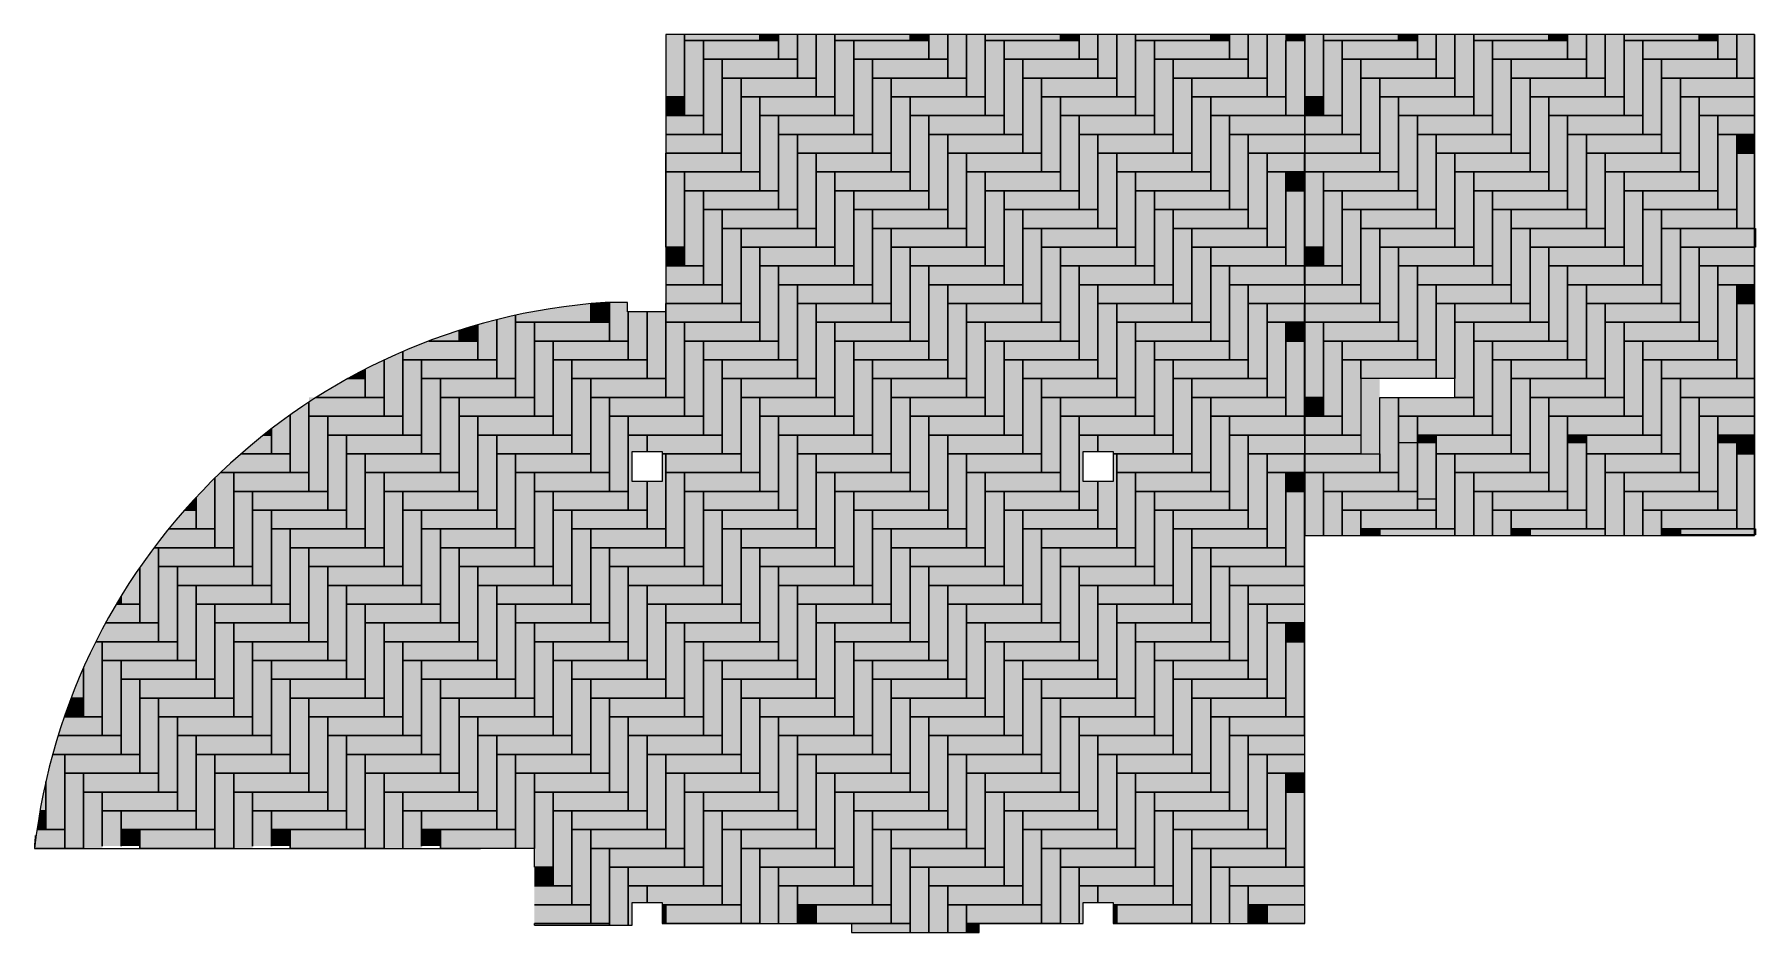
# Model space of a CAD drawing. Header units: millimetres. Extents: x -477324 to 554022, y -132142 to 283081.
# Drawn here: x 39344 to 62247, y -59553 to -47603 of the extents above; entities that cross this region are included whole.
import ezdxf

# ---------------------------------------------------------------- set-up
doc = ezdxf.new("R2010")
doc.units = ezdxf.units.MM
doc.layers.add('RAL 9010', color=7, linetype='Continuous')
doc.layers.add('АР_2_ПЛИНТУС', color=171, linetype='Continuous')
doc.layers.add('АР_Полы_Штриховка', color=252, linetype='Continuous', lineweight=0, transparency=0.5)

# ---------------------------------------------------------------- blocks, each defined once
blk = doc.blocks.new('A$Ca611fc38')
at = {"layer": 'RAL 9010', "ltscale": 100, "true_color": 0xc7c8ca}
h = blk.add_hatch(color=9, dxfattribs=at)
h.dxf.hatch_style = 1
h.paths.add_polyline_path([(8650, 10800), (8400, 10800), (8400, 9970), (8650, 9970)])
at = {"layer": 'RAL 9010', "ltscale": 100, "true_color": 0xffffff}
h = blk.add_hatch(color=7, dxfattribs=at)
h.dxf.hatch_style = 1
h.paths.add_polyline_path([(9650, 10800), (8650, 10800), (8650, 10720), (9650, 10720)])
h = blk.add_hatch(color=7, dxfattribs=at)
h.dxf.hatch_style = 1
h.paths.add_polyline_path([(9900, 10800), (9650, 10800), (9650, 10720), (9900, 10720)])
at = {"layer": 'RAL 9010', "ltscale": 100, "true_color": 0x636466}
h = blk.add_hatch(color=251, dxfattribs=at)
h.dxf.hatch_style = 1
h.paths.add_polyline_path([(10150, 10800), (9900, 10800), (9900, 10470), (10150, 10470)])
at = {"layer": 'RAL 9010', "ltscale": 100, "true_color": 0xc7c8ca}
h = blk.add_hatch(color=9, dxfattribs=at)
h.dxf.hatch_style = 1
h.paths.add_polyline_path([(10400, 10800), (10150, 10800), (10150, 10220), (10400, 10220)])
at = {"layer": 'RAL 9010', "ltscale": 100, "true_color": 0xffffff}
h = blk.add_hatch(color=7, dxfattribs=at)
h.dxf.hatch_style = 1
h.paths.add_polyline_path([(10650, 10800), (10400, 10800), (10400, 9970), (10650, 9970)])
at = {"layer": 'RAL 9010', "ltscale": 100, "true_color": 0x636466}
h = blk.add_hatch(color=251, dxfattribs=at)
h.dxf.hatch_style = 1
h.paths.add_polyline_path([(11650, 10800), (10650, 10800), (10650, 10720), (11650, 10720)])
h = blk.add_hatch(color=251, dxfattribs=at)
h.dxf.hatch_style = 1
h.paths.add_polyline_path([(11900, 10800), (11650, 10800), (11650, 10720), (11900, 10720)])
at = {"layer": 'RAL 9010', "ltscale": 100, "true_color": 0xc7c8ca}
h = blk.add_hatch(color=9, dxfattribs=at)
h.dxf.hatch_style = 1
h.paths.add_polyline_path([(12150, 10800), (11900, 10800), (11900, 10470), (12150, 10470)])
at = {"layer": 'RAL 9010', "ltscale": 100, "true_color": 0xffffff}
h = blk.add_hatch(color=7, dxfattribs=at)
h.dxf.hatch_style = 1
h.paths.add_polyline_path([(12400, 10800), (12150, 10800), (12150, 10220), (12400, 10220)])
at = {"layer": 'RAL 9010', "ltscale": 100, "true_color": 0x636466}
h = blk.add_hatch(color=251, dxfattribs=at)
h.dxf.hatch_style = 1
h.paths.add_polyline_path([(12650, 10800), (12400, 10800), (12400, 9970), (12650, 9970)])
at = {"layer": 'RAL 9010', "ltscale": 100, "true_color": 0xc7c8ca}
h = blk.add_hatch(color=9, dxfattribs=at)
h.dxf.hatch_style = 1
h.paths.add_polyline_path([(13650, 10800), (12650, 10800), (12650, 10720), (13650, 10720)])
h = blk.add_hatch(color=9, dxfattribs=at)
h.dxf.hatch_style = 1
h.paths.add_polyline_path([(13900, 10800), (13650, 10800), (13650, 10720), (13900, 10720)])
at = {"layer": 'RAL 9010', "ltscale": 100, "true_color": 0xffffff}
h = blk.add_hatch(color=7, dxfattribs=at)
h.dxf.hatch_style = 1
h.paths.add_polyline_path([(14150, 10800), (13900, 10800), (13900, 10470), (14150, 10470)])
at = {"layer": 'RAL 9010', "ltscale": 100, "true_color": 0x636466}
h = blk.add_hatch(color=251, dxfattribs=at)
h.dxf.hatch_style = 1
h.paths.add_polyline_path([(14400, 10800), (14150, 10800), (14150, 10220), (14400, 10220)])
at = {"layer": 'RAL 9010', "ltscale": 100, "true_color": 0xc7c8ca}
h = blk.add_hatch(color=9, dxfattribs=at)
h.dxf.hatch_style = 1
h.paths.add_polyline_path([(14650, 10800), (14400, 10800), (14400, 9970), (14650, 9970)])
at = {"layer": 'RAL 9010', "ltscale": 100, "true_color": 0xffffff}
h = blk.add_hatch(color=7, dxfattribs=at)
h.dxf.hatch_style = 1
h.paths.add_polyline_path([(15650, 10800), (14650, 10800), (14650, 10720), (15650, 10720)])
h = blk.add_hatch(color=7, dxfattribs=at)
h.dxf.hatch_style = 1
h.paths.add_polyline_path([(15900, 10800), (15650, 10800), (15650, 10720), (15900, 10720)])
at = {"layer": 'RAL 9010', "ltscale": 100, "true_color": 0x636466}
h = blk.add_hatch(color=251, dxfattribs=at)
h.dxf.hatch_style = 1
h.paths.add_polyline_path([(16150, 10800), (15900, 10800), (15900, 10470), (16150, 10470)])
at = {"layer": 'RAL 9010', "ltscale": 100, "true_color": 0xc7c8ca}
h = blk.add_hatch(color=9, dxfattribs=at)
h.dxf.hatch_style = 1
h.paths.add_polyline_path([(16400, 10800), (16150, 10800), (16150, 10220), (16400, 10220)])
at = {"layer": 'RAL 9010', "ltscale": 100, "true_color": 0xffffff}
h = blk.add_hatch(color=7, dxfattribs=at)
h.dxf.hatch_style = 1
h.paths.add_polyline_path([(16650, 10800), (16400, 10800), (16400, 9970), (16650, 9970)])
at = {"layer": 'RAL 9010', "ltscale": 100, "true_color": 0x636466}
h = blk.add_hatch(color=251, dxfattribs=at)
h.dxf.hatch_style = 1
h.paths.add_polyline_path([(16901, 10720), (16901, 10800), (16650, 10800), (16650, 10720)])
at = {"layer": 'RAL 9010', "ltscale": 100, "true_color": 0xffffff}
h = blk.add_hatch(color=7, dxfattribs=at)
h.dxf.hatch_style = 1
h.paths.add_polyline_path([(8900, 10720), (8650, 10720), (8650, 9720), (8900, 9720)])
at = {"layer": 'RAL 9010', "ltscale": 100, "true_color": 0x636466}
h = blk.add_hatch(color=251, dxfattribs=at)
h.dxf.hatch_style = 1
h.paths.add_polyline_path([(9900, 10720), (8900, 10720), (8900, 10470), (9900, 10470)])
h = blk.add_hatch(color=251, dxfattribs=at)
h.dxf.hatch_style = 1
h.paths.add_polyline_path([(10900, 10720), (10650, 10720), (10650, 9720), (10900, 9720)])
at = {"layer": 'RAL 9010', "ltscale": 100, "true_color": 0xc7c8ca}
h = blk.add_hatch(color=9, dxfattribs=at)
h.dxf.hatch_style = 1
h.paths.add_polyline_path([(11900, 10720), (10900, 10720), (10900, 10470), (11900, 10470)])
h = blk.add_hatch(color=9, dxfattribs=at)
h.dxf.hatch_style = 1
h.paths.add_polyline_path([(12900, 10720), (12650, 10720), (12650, 9720), (12900, 9720)])
at = {"layer": 'RAL 9010', "ltscale": 100, "true_color": 0xffffff}
h = blk.add_hatch(color=7, dxfattribs=at)
h.dxf.hatch_style = 1
h.paths.add_polyline_path([(13900, 10720), (12900, 10720), (12900, 10470), (13900, 10470)])
h = blk.add_hatch(color=7, dxfattribs=at)
h.dxf.hatch_style = 1
h.paths.add_polyline_path([(14900, 10720), (14650, 10720), (14650, 9720), (14900, 9720)])
at = {"layer": 'RAL 9010', "ltscale": 100, "true_color": 0x636466}
h = blk.add_hatch(color=251, dxfattribs=at)
h.dxf.hatch_style = 1
h.paths.add_polyline_path([(15900, 10720), (14900, 10720), (14900, 10470), (15900, 10470)])
h = blk.add_hatch(color=251, dxfattribs=at)
h.dxf.hatch_style = 1
h.paths.add_polyline_path([(16900, 10720), (16650, 10720), (16650, 9720), (16900, 9720)])
h = blk.add_hatch(color=251, dxfattribs=at)
h.dxf.hatch_style = 1
h.paths.add_polyline_path([(9150, 10470), (8900, 10470), (8900, 9470), (9150, 9470)])
at = {"layer": 'RAL 9010', "ltscale": 100, "true_color": 0xc7c8ca}
h = blk.add_hatch(color=9, dxfattribs=at)
h.dxf.hatch_style = 1
h.paths.add_polyline_path([(10150, 10470), (9150, 10470), (9150, 10220), (10150, 10220)])
h = blk.add_hatch(color=9, dxfattribs=at)
h.dxf.hatch_style = 1
h.paths.add_polyline_path([(11150, 10470), (10900, 10470), (10900, 9470), (11150, 9470)])
at = {"layer": 'RAL 9010', "ltscale": 100, "true_color": 0xffffff}
h = blk.add_hatch(color=7, dxfattribs=at)
h.dxf.hatch_style = 1
h.paths.add_polyline_path([(12150, 10470), (11150, 10470), (11150, 10220), (12150, 10220)])
h = blk.add_hatch(color=7, dxfattribs=at)
h.dxf.hatch_style = 1
h.paths.add_polyline_path([(13150, 10470), (12900, 10470), (12900, 9470), (13150, 9470)])
at = {"layer": 'RAL 9010', "ltscale": 100, "true_color": 0x636466}
h = blk.add_hatch(color=251, dxfattribs=at)
h.dxf.hatch_style = 1
h.paths.add_polyline_path([(14150, 10470), (13150, 10470), (13150, 10220), (14150, 10220)])
h = blk.add_hatch(color=251, dxfattribs=at)
h.dxf.hatch_style = 1
h.paths.add_polyline_path([(15150, 10470), (14900, 10470), (14900, 9470), (15150, 9470)])
at = {"layer": 'RAL 9010', "ltscale": 100, "true_color": 0xc7c8ca}
h = blk.add_hatch(color=9, dxfattribs=at)
h.dxf.hatch_style = 1
h.paths.add_polyline_path([(16150, 10470), (15150, 10470), (15150, 10220), (16150, 10220)])
h = blk.add_hatch(color=9, dxfattribs=at)
h.dxf.hatch_style = 1
h.paths.add_polyline_path([(16901, 9470), (16901, 10470), (16900, 10470), (16900, 9470)])
h = blk.add_hatch(color=9, dxfattribs=at)
h.dxf.hatch_style = 1
h.paths.add_polyline_path([(9400, 10220), (9150, 10220), (9150, 9220), (9400, 9220)])
at = {"layer": 'RAL 9010', "ltscale": 100, "true_color": 0xffffff}
h = blk.add_hatch(color=7, dxfattribs=at)
h.dxf.hatch_style = 1
h.paths.add_polyline_path([(10400, 10220), (9400, 10220), (9400, 9970), (10400, 9970)])
h = blk.add_hatch(color=7, dxfattribs=at)
h.dxf.hatch_style = 1
h.paths.add_polyline_path([(11400, 10220), (11150, 10220), (11150, 9220), (11400, 9220)])
at = {"layer": 'RAL 9010', "ltscale": 100, "true_color": 0x636466}
h = blk.add_hatch(color=251, dxfattribs=at)
h.dxf.hatch_style = 1
h.paths.add_polyline_path([(12400, 10220), (11400, 10220), (11400, 9970), (12400, 9970)])
h = blk.add_hatch(color=251, dxfattribs=at)
h.dxf.hatch_style = 1
h.paths.add_polyline_path([(13400, 10220), (13150, 10220), (13150, 9220), (13400, 9220)])
at = {"layer": 'RAL 9010', "ltscale": 100, "true_color": 0xc7c8ca}
h = blk.add_hatch(color=9, dxfattribs=at)
h.dxf.hatch_style = 1
h.paths.add_polyline_path([(14400, 10220), (13400, 10220), (13400, 9970), (14400, 9970)])
h = blk.add_hatch(color=9, dxfattribs=at)
h.dxf.hatch_style = 1
h.paths.add_polyline_path([(15400, 10220), (15150, 10220), (15150, 9220), (15400, 9220)])
at = {"layer": 'RAL 9010', "ltscale": 100, "true_color": 0xffffff}
h = blk.add_hatch(color=7, dxfattribs=at)
h.dxf.hatch_style = 1
h.paths.add_polyline_path([(16400, 10220), (15400, 10220), (15400, 9970), (16400, 9970)])
h = blk.add_hatch(color=7, dxfattribs=at)
h.dxf.hatch_style = 1
h.paths.add_polyline_path([(8401, 9970), (8401, 9720), (8650, 9720), (8650, 9970)])
h = blk.add_hatch(color=7, dxfattribs=at)
h.dxf.hatch_style = 1
h.paths.add_polyline_path([(9650, 9970), (9400, 9970), (9400, 8970), (9650, 8970)])
at = {"layer": 'RAL 9010', "ltscale": 100, "true_color": 0x636466}
h = blk.add_hatch(color=251, dxfattribs=at)
h.dxf.hatch_style = 1
h.paths.add_polyline_path([(10650, 9970), (9650, 9970), (9650, 9720), (10650, 9720)])
h = blk.add_hatch(color=251, dxfattribs=at)
h.dxf.hatch_style = 1
h.paths.add_polyline_path([(11650, 9970), (11400, 9970), (11400, 8970), (11650, 8970)])
at = {"layer": 'RAL 9010', "ltscale": 100, "true_color": 0xc7c8ca}
h = blk.add_hatch(color=9, dxfattribs=at)
h.dxf.hatch_style = 1
h.paths.add_polyline_path([(12650, 9970), (11650, 9970), (11650, 9720), (12650, 9720)])
h = blk.add_hatch(color=9, dxfattribs=at)
h.dxf.hatch_style = 1
h.paths.add_polyline_path([(13650, 9970), (13400, 9970), (13400, 8970), (13650, 8970)])
at = {"layer": 'RAL 9010', "ltscale": 100, "true_color": 0xffffff}
h = blk.add_hatch(color=7, dxfattribs=at)
h.dxf.hatch_style = 1
h.paths.add_polyline_path([(14650, 9970), (13650, 9970), (13650, 9720), (14650, 9720)])
h = blk.add_hatch(color=7, dxfattribs=at)
h.dxf.hatch_style = 1
h.paths.add_polyline_path([(15650, 9970), (15400, 9970), (15400, 8970), (15650, 8970)])
at = {"layer": 'RAL 9010', "ltscale": 100, "true_color": 0x636466}
h = blk.add_hatch(color=251, dxfattribs=at)
h.dxf.hatch_style = 1
h.paths.add_polyline_path([(16650, 9970), (15650, 9970), (15650, 9720), (16650, 9720)])
h = blk.add_hatch(color=251, dxfattribs=at)
h.dxf.hatch_style = 1
h.paths.add_polyline_path([(8401, 9720), (8401, 9470), (8900, 9470), (8900, 9720)])
h = blk.add_hatch(color=251, dxfattribs=at)
h.dxf.hatch_style = 1
h.paths.add_polyline_path([(9900, 9720), (9650, 9720), (9650, 8720), (9900, 8720)])
at = {"layer": 'RAL 9010', "ltscale": 100, "true_color": 0xc7c8ca}
h = blk.add_hatch(color=9, dxfattribs=at)
h.dxf.hatch_style = 1
h.paths.add_polyline_path([(10900, 9720), (9900, 9720), (9900, 9470), (10900, 9470)])
h = blk.add_hatch(color=9, dxfattribs=at)
h.dxf.hatch_style = 1
h.paths.add_polyline_path([(11900, 9720), (11650, 9720), (11650, 8720), (11900, 8720)])
at = {"layer": 'RAL 9010', "ltscale": 100, "true_color": 0xffffff}
h = blk.add_hatch(color=7, dxfattribs=at)
h.dxf.hatch_style = 1
h.paths.add_polyline_path([(12900, 9720), (11900, 9720), (11900, 9470), (12900, 9470)])
h = blk.add_hatch(color=7, dxfattribs=at)
h.dxf.hatch_style = 1
h.paths.add_polyline_path([(13900, 9720), (13650, 9720), (13650, 8720), (13900, 8720)])
at = {"layer": 'RAL 9010', "ltscale": 100, "true_color": 0x636466}
h = blk.add_hatch(color=251, dxfattribs=at)
h.dxf.hatch_style = 1
h.paths.add_polyline_path([(14900, 9720), (13900, 9720), (13900, 9470), (14900, 9470)])
h = blk.add_hatch(color=251, dxfattribs=at)
h.dxf.hatch_style = 1
h.paths.add_polyline_path([(15900, 9720), (15650, 9720), (15650, 8720), (15900, 8720)])
at = {"layer": 'RAL 9010', "ltscale": 100, "true_color": 0xc7c8ca}
h = blk.add_hatch(color=9, dxfattribs=at)
h.dxf.hatch_style = 1
h.paths.add_polyline_path([(16900, 9720), (15900, 9720), (15900, 9470), (16900, 9470)])
h = blk.add_hatch(color=9, dxfattribs=at)
h.dxf.hatch_style = 1
h.paths.add_polyline_path([(8401, 9470), (8401, 9220), (9150, 9220), (9150, 9470)])
h = blk.add_hatch(color=9, dxfattribs=at)
h.dxf.hatch_style = 1
h.paths.add_polyline_path([(10150, 9470), (9900, 9470), (9900, 8470), (10150, 8470)])
at = {"layer": 'RAL 9010', "ltscale": 100, "true_color": 0xffffff}
h = blk.add_hatch(color=7, dxfattribs=at)
h.dxf.hatch_style = 1
h.paths.add_polyline_path([(11150, 9470), (10150, 9470), (10150, 9220), (11150, 9220)])
h = blk.add_hatch(color=7, dxfattribs=at)
h.dxf.hatch_style = 1
h.paths.add_polyline_path([(12150, 9470), (11900, 9470), (11900, 8470), (12150, 8470)])
at = {"layer": 'RAL 9010', "ltscale": 100, "true_color": 0x636466}
h = blk.add_hatch(color=251, dxfattribs=at)
h.dxf.hatch_style = 1
h.paths.add_polyline_path([(13150, 9470), (12150, 9470), (12150, 9220), (13150, 9220)])
h = blk.add_hatch(color=251, dxfattribs=at)
h.dxf.hatch_style = 1
h.paths.add_polyline_path([(14150, 9470), (13900, 9470), (13900, 8470), (14150, 8470)])
at = {"layer": 'RAL 9010', "ltscale": 100, "true_color": 0xc7c8ca}
h = blk.add_hatch(color=9, dxfattribs=at)
h.dxf.hatch_style = 1
h.paths.add_polyline_path([(15150, 9470), (14150, 9470), (14150, 9220), (15150, 9220)])
h = blk.add_hatch(color=9, dxfattribs=at)
h.dxf.hatch_style = 1
h.paths.add_polyline_path([(16150, 9470), (15900, 9470), (15900, 8470), (16150, 8470)])
at = {"layer": 'RAL 9010', "ltscale": 100, "true_color": 0xffffff}
h = blk.add_hatch(color=7, dxfattribs=at)
h.dxf.hatch_style = 1
h.paths.add_polyline_path([(16901, 9220), (16901, 9470), (16150, 9470), (16150, 9220)])
h = blk.add_hatch(color=7, dxfattribs=at)
h.dxf.hatch_style = 1
h.paths.add_polyline_path([(9400, 9220), (8400, 9220), (8400, 8970), (9400, 8970)])
h = blk.add_hatch(color=7, dxfattribs=at)
h.dxf.hatch_style = 1
h.paths.add_polyline_path([(10400, 9220), (10150, 9220), (10150, 8220), (10400, 8220)])
at = {"layer": 'RAL 9010', "ltscale": 100, "true_color": 0x636466}
h = blk.add_hatch(color=251, dxfattribs=at)
h.dxf.hatch_style = 1
h.paths.add_polyline_path([(11400, 9220), (10400, 9220), (10400, 8970), (11400, 8970)])
h = blk.add_hatch(color=251, dxfattribs=at)
h.dxf.hatch_style = 1
h.paths.add_polyline_path([(12400, 9220), (12150, 9220), (12150, 8220), (12400, 8220)])
at = {"layer": 'RAL 9010', "ltscale": 100, "true_color": 0xc7c8ca}
h = blk.add_hatch(color=9, dxfattribs=at)
h.dxf.hatch_style = 1
h.paths.add_polyline_path([(13400, 9220), (12400, 9220), (12400, 8970), (13400, 8970)])
h = blk.add_hatch(color=9, dxfattribs=at)
h.dxf.hatch_style = 1
h.paths.add_polyline_path([(14400, 9220), (14150, 9220), (14150, 8220), (14400, 8220)])
at = {"layer": 'RAL 9010', "ltscale": 100, "true_color": 0xffffff}
h = blk.add_hatch(color=7, dxfattribs=at)
h.dxf.hatch_style = 1
h.paths.add_polyline_path([(15400, 9220), (14400, 9220), (14400, 8970), (15400, 8970)])
h = blk.add_hatch(color=7, dxfattribs=at)
h.dxf.hatch_style = 1
h.paths.add_polyline_path([(16400, 9220), (16150, 9220), (16150, 8220), (16400, 8220)])
at = {"layer": 'RAL 9010', "ltscale": 100, "true_color": 0x636466}
h = blk.add_hatch(color=251, dxfattribs=at)
h.dxf.hatch_style = 1
h.paths.add_polyline_path([(16901, 8970), (16901, 9220), (16400, 9220), (16400, 8970)])
at = {"layer": 'RAL 9010', "ltscale": 100, "true_color": 0xffffff}
h = blk.add_hatch(color=7, dxfattribs=at)
h.dxf.hatch_style = 1
h.paths.add_polyline_path([(8650, 8970), (8400, 8970), (8400, 7970), (8650, 7970)])
at = {"layer": 'RAL 9010', "ltscale": 100, "true_color": 0x636466}
h = blk.add_hatch(color=251, dxfattribs=at)
h.dxf.hatch_style = 1
h.paths.add_polyline_path([(9650, 8970), (8650, 8970), (8650, 8720), (9650, 8720)])
h = blk.add_hatch(color=251, dxfattribs=at)
h.dxf.hatch_style = 1
h.paths.add_polyline_path([(10650, 8970), (10400, 8970), (10400, 7970), (10650, 7970)])
at = {"layer": 'RAL 9010', "ltscale": 100, "true_color": 0xc7c8ca}
h = blk.add_hatch(color=9, dxfattribs=at)
h.dxf.hatch_style = 1
h.paths.add_polyline_path([(11650, 8970), (10650, 8970), (10650, 8720), (11650, 8720)])
h = blk.add_hatch(color=9, dxfattribs=at)
h.dxf.hatch_style = 1
h.paths.add_polyline_path([(12650, 8970), (12400, 8970), (12400, 7970), (12650, 7970)])
at = {"layer": 'RAL 9010', "ltscale": 100, "true_color": 0xffffff}
h = blk.add_hatch(color=7, dxfattribs=at)
h.dxf.hatch_style = 1
h.paths.add_polyline_path([(13650, 8970), (12650, 8970), (12650, 8720), (13650, 8720)])
h = blk.add_hatch(color=7, dxfattribs=at)
h.dxf.hatch_style = 1
h.paths.add_polyline_path([(14650, 8970), (14400, 8970), (14400, 7970), (14650, 7970)])
at = {"layer": 'RAL 9010', "ltscale": 100, "true_color": 0x636466}
h = blk.add_hatch(color=251, dxfattribs=at)
h.dxf.hatch_style = 1
h.paths.add_polyline_path([(15650, 8970), (14650, 8970), (14650, 8720), (15650, 8720)])
h = blk.add_hatch(color=251, dxfattribs=at)
h.dxf.hatch_style = 1
h.paths.add_polyline_path([(16650, 8970), (16400, 8970), (16400, 7970), (16650, 7970)])
at = {"layer": 'RAL 9010', "ltscale": 100, "true_color": 0xc7c8ca}
h = blk.add_hatch(color=9, dxfattribs=at)
h.dxf.hatch_style = 1
h.paths.add_polyline_path([(16901, 8720), (16901, 8970), (16650, 8970), (16650, 8720)])
at = {"layer": 'RAL 9010', "ltscale": 100, "true_color": 0x636466}
h = blk.add_hatch(color=251, dxfattribs=at)
h.dxf.hatch_style = 1
h.paths.add_polyline_path([(8900, 8720), (8650, 8720), (8650, 7720), (8900, 7720)])
at = {"layer": 'RAL 9010', "ltscale": 100, "true_color": 0xc7c8ca}
h = blk.add_hatch(color=9, dxfattribs=at)
h.dxf.hatch_style = 1
h.paths.add_polyline_path([(9900, 8720), (8900, 8720), (8900, 8470), (9900, 8470)])
h = blk.add_hatch(color=9, dxfattribs=at)
h.dxf.hatch_style = 1
h.paths.add_polyline_path([(10900, 8720), (10650, 8720), (10650, 7720), (10900, 7720)])
at = {"layer": 'RAL 9010', "ltscale": 100, "true_color": 0xffffff}
h = blk.add_hatch(color=7, dxfattribs=at)
h.dxf.hatch_style = 1
h.paths.add_polyline_path([(11900, 8720), (10900, 8720), (10900, 8470), (11900, 8470)])
h = blk.add_hatch(color=7, dxfattribs=at)
h.dxf.hatch_style = 1
h.paths.add_polyline_path([(12900, 8720), (12650, 8720), (12650, 7720), (12900, 7720)])
at = {"layer": 'RAL 9010', "ltscale": 100, "true_color": 0x636466}
h = blk.add_hatch(color=251, dxfattribs=at)
h.dxf.hatch_style = 1
h.paths.add_polyline_path([(13900, 8720), (12900, 8720), (12900, 8470), (13900, 8470)])
h = blk.add_hatch(color=251, dxfattribs=at)
h.dxf.hatch_style = 1
h.paths.add_polyline_path([(14900, 8720), (14650, 8720), (14650, 7720), (14900, 7720)])
at = {"layer": 'RAL 9010', "ltscale": 100, "true_color": 0xc7c8ca}
h = blk.add_hatch(color=9, dxfattribs=at)
h.dxf.hatch_style = 1
h.paths.add_polyline_path([(15900, 8720), (14900, 8720), (14900, 8470), (15900, 8470)])
h = blk.add_hatch(color=9, dxfattribs=at)
h.dxf.hatch_style = 1
h.paths.add_polyline_path([(16900, 8720), (16650, 8720), (16650, 7720), (16900, 7720)])
at = {"layer": 'RAL 9010', "ltscale": 100, "true_color": 0xffffff}
h = blk.add_hatch(color=7, dxfattribs=at)
h.dxf.hatch_style = 1
h.paths.add_polyline_path([(16901, 8470), (16901, 8720), (16900, 8720), (16900, 8470)])
at = {"layer": 'RAL 9010', "ltscale": 100, "true_color": 0xc7c8ca}
h = blk.add_hatch(color=9, dxfattribs=at)
h.dxf.hatch_style = 1
h.paths.add_polyline_path([(9150, 8470), (8900, 8470), (8900, 7470), (9150, 7470)])
at = {"layer": 'RAL 9010', "ltscale": 100, "true_color": 0xffffff}
h = blk.add_hatch(color=7, dxfattribs=at)
h.dxf.hatch_style = 1
h.paths.add_polyline_path([(10150, 8470), (9150, 8470), (9150, 8220), (10150, 8220)])
h = blk.add_hatch(color=7, dxfattribs=at)
h.dxf.hatch_style = 1
h.paths.add_polyline_path([(11150, 8470), (10900, 8470), (10900, 7470), (11150, 7470)])
at = {"layer": 'RAL 9010', "ltscale": 100, "true_color": 0x636466}
h = blk.add_hatch(color=251, dxfattribs=at)
h.dxf.hatch_style = 1
h.paths.add_polyline_path([(12150, 8470), (11150, 8470), (11150, 8220), (12150, 8220)])
h = blk.add_hatch(color=251, dxfattribs=at)
h.dxf.hatch_style = 1
h.paths.add_polyline_path([(13150, 8470), (12900, 8470), (12900, 7470), (13150, 7470)])
at = {"layer": 'RAL 9010', "ltscale": 100, "true_color": 0xc7c8ca}
h = blk.add_hatch(color=9, dxfattribs=at)
h.dxf.hatch_style = 1
h.paths.add_polyline_path([(14150, 8470), (13150, 8470), (13150, 8220), (14150, 8220)])
h = blk.add_hatch(color=9, dxfattribs=at)
h.dxf.hatch_style = 1
h.paths.add_polyline_path([(15150, 8470), (14900, 8470), (14900, 7470), (15150, 7470)])
at = {"layer": 'RAL 9010', "ltscale": 100, "true_color": 0xffffff}
h = blk.add_hatch(color=7, dxfattribs=at)
h.dxf.hatch_style = 1
h.paths.add_polyline_path([(16150, 8470), (15150, 8470), (15150, 8220), (16150, 8220)])
h = blk.add_hatch(color=7, dxfattribs=at)
h.dxf.hatch_style = 1
h.paths.add_polyline_path([(16901, 7470), (16901, 8470), (16900, 8470), (16900, 7470)])
h = blk.add_hatch(color=7, dxfattribs=at)
h.dxf.hatch_style = 1
h.paths.add_polyline_path([(9400, 8220), (9150, 8220), (9150, 7220), (9400, 7220)])
at = {"layer": 'RAL 9010', "ltscale": 100, "true_color": 0x636466}
h = blk.add_hatch(color=251, dxfattribs=at)
h.dxf.hatch_style = 1
h.paths.add_polyline_path([(10400, 8220), (9400, 8220), (9400, 7970), (10400, 7970)])
h = blk.add_hatch(color=251, dxfattribs=at)
h.dxf.hatch_style = 1
h.paths.add_polyline_path([(11400, 8220), (11150, 8220), (11150, 7220), (11400, 7220)])
at = {"layer": 'RAL 9010', "ltscale": 100, "true_color": 0xc7c8ca}
h = blk.add_hatch(color=9, dxfattribs=at)
h.dxf.hatch_style = 1
h.paths.add_polyline_path([(12400, 8220), (11400, 8220), (11400, 7970), (12400, 7970)])
h = blk.add_hatch(color=9, dxfattribs=at)
h.dxf.hatch_style = 1
h.paths.add_polyline_path([(13400, 8220), (13150, 8220), (13150, 7220), (13400, 7220)])
at = {"layer": 'RAL 9010', "ltscale": 100, "true_color": 0xffffff}
h = blk.add_hatch(color=7, dxfattribs=at)
h.dxf.hatch_style = 1
h.paths.add_polyline_path([(14400, 8220), (13400, 8220), (13400, 7970), (14400, 7970)])
h = blk.add_hatch(color=7, dxfattribs=at)
h.dxf.hatch_style = 1
h.paths.add_polyline_path([(15400, 8220), (15150, 8220), (15150, 7220), (15400, 7220)])
at = {"layer": 'RAL 9010', "ltscale": 100, "true_color": 0x636466}
h = blk.add_hatch(color=251, dxfattribs=at)
h.dxf.hatch_style = 1
h.paths.add_polyline_path([(16400, 8220), (15400, 8220), (15400, 7970), (16400, 7970)])
h = blk.add_hatch(color=251, dxfattribs=at)
h.dxf.hatch_style = 1
h.paths.add_polyline_path([(8401, 7970), (8401, 7720), (8650, 7720), (8650, 7970)])
h = blk.add_hatch(color=251, dxfattribs=at)
h.dxf.hatch_style = 1
h.paths.add_polyline_path([(9650, 7970), (9400, 7970), (9400, 6970), (9650, 6970)])
at = {"layer": 'RAL 9010', "ltscale": 100, "true_color": 0xc7c8ca}
h = blk.add_hatch(color=9, dxfattribs=at)
h.dxf.hatch_style = 1
h.paths.add_polyline_path([(10650, 7970), (9650, 7970), (9650, 7720), (10650, 7720)])
h = blk.add_hatch(color=9, dxfattribs=at)
h.dxf.hatch_style = 1
h.paths.add_polyline_path([(11650, 7970), (11400, 7970), (11400, 6970), (11650, 6970)])
at = {"layer": 'RAL 9010', "ltscale": 100, "true_color": 0xffffff}
h = blk.add_hatch(color=7, dxfattribs=at)
h.dxf.hatch_style = 1
h.paths.add_polyline_path([(12650, 7970), (11650, 7970), (11650, 7720), (12650, 7720)])
h = blk.add_hatch(color=7, dxfattribs=at)
h.dxf.hatch_style = 1
h.paths.add_polyline_path([(13650, 7970), (13400, 7970), (13400, 6970), (13650, 6970)])
at = {"layer": 'RAL 9010', "ltscale": 100, "true_color": 0x636466}
h = blk.add_hatch(color=251, dxfattribs=at)
h.dxf.hatch_style = 1
h.paths.add_polyline_path([(14650, 7970), (13650, 7970), (13650, 7720), (14650, 7720)])
h = blk.add_hatch(color=251, dxfattribs=at)
h.dxf.hatch_style = 1
h.paths.add_polyline_path([(15650, 7970), (15400, 7970), (15400, 6970), (15650, 6970)])
at = {"layer": 'RAL 9010', "ltscale": 100, "true_color": 0xc7c8ca}
h = blk.add_hatch(color=9, dxfattribs=at)
h.dxf.hatch_style = 1
h.paths.add_polyline_path([(16650, 7970), (15650, 7970), (15650, 7720), (16650, 7720)])
h = blk.add_hatch(color=9, dxfattribs=at)
h.dxf.hatch_style = 1
h.paths.add_polyline_path([(8401, 7720), (8401, 7470), (8900, 7470), (8900, 7720)])
h = blk.add_hatch(color=9, dxfattribs=at)
h.dxf.hatch_style = 1
h.paths.add_polyline_path([(9900, 7720), (9650, 7720), (9650, 6720), (9900, 6720)])
at = {"layer": 'RAL 9010', "ltscale": 100, "true_color": 0xffffff}
h = blk.add_hatch(color=7, dxfattribs=at)
h.dxf.hatch_style = 1
h.paths.add_polyline_path([(10900, 7720), (9900, 7720), (9900, 7470), (10900, 7470)])
h = blk.add_hatch(color=7, dxfattribs=at)
h.dxf.hatch_style = 1
h.paths.add_polyline_path([(11900, 7720), (11650, 7720), (11650, 6720), (11900, 6720)])
at = {"layer": 'RAL 9010', "ltscale": 100, "true_color": 0x636466}
h = blk.add_hatch(color=251, dxfattribs=at)
h.dxf.hatch_style = 1
h.paths.add_polyline_path([(12900, 7720), (11900, 7720), (11900, 7470), (12900, 7470)])
h = blk.add_hatch(color=251, dxfattribs=at)
h.dxf.hatch_style = 1
h.paths.add_polyline_path([(13900, 7720), (13650, 7720), (13650, 6720), (13900, 6720)])
at = {"layer": 'RAL 9010', "ltscale": 100, "true_color": 0xc7c8ca}
h = blk.add_hatch(color=9, dxfattribs=at)
h.dxf.hatch_style = 1
h.paths.add_polyline_path([(14900, 7720), (13900, 7720), (13900, 7470), (14900, 7470)])
h = blk.add_hatch(color=9, dxfattribs=at)
h.dxf.hatch_style = 1
h.paths.add_polyline_path([(15900, 7720), (15650, 7720), (15650, 6720), (15900, 6720)])
at = {"layer": 'RAL 9010', "ltscale": 100, "true_color": 0xffffff}
h = blk.add_hatch(color=7, dxfattribs=at)
h.dxf.hatch_style = 1
h.paths.add_polyline_path([(16900, 7720), (15900, 7720), (15900, 7470), (16900, 7470)])
h = blk.add_hatch(color=7, dxfattribs=at)
h.dxf.hatch_style = 1
h.paths.add_polyline_path([(8401, 7470), (8401, 7220), (9150, 7220), (9150, 7470)])
h = blk.add_hatch(color=7, dxfattribs=at)
h.dxf.hatch_style = 1
h.paths.add_polyline_path([(10150, 7470), (9900, 7470), (9900, 6470), (10150, 6470)])
at = {"layer": 'RAL 9010', "ltscale": 100, "true_color": 0x636466}
h = blk.add_hatch(color=251, dxfattribs=at)
h.dxf.hatch_style = 1
h.paths.add_polyline_path([(11150, 7470), (10150, 7470), (10150, 7220), (11150, 7220)])
h = blk.add_hatch(color=251, dxfattribs=at)
h.dxf.hatch_style = 1
h.paths.add_polyline_path([(12150, 7470), (11900, 7470), (11900, 6470), (12150, 6470)])
at = {"layer": 'RAL 9010', "ltscale": 100, "true_color": 0xc7c8ca}
h = blk.add_hatch(color=9, dxfattribs=at)
h.dxf.hatch_style = 1
h.paths.add_polyline_path([(13150, 7470), (12150, 7470), (12150, 7220), (13150, 7220)])
h = blk.add_hatch(color=9, dxfattribs=at)
h.dxf.hatch_style = 1
h.paths.add_polyline_path([(14150, 7470), (13900, 7470), (13900, 6470), (14150, 6470)])
at = {"layer": 'RAL 9010', "ltscale": 100, "true_color": 0xffffff}
h = blk.add_hatch(color=7, dxfattribs=at)
h.dxf.hatch_style = 1
h.paths.add_polyline_path([(15150, 7470), (14150, 7470), (14150, 7220), (15150, 7220)])
h = blk.add_hatch(color=7, dxfattribs=at)
h.dxf.hatch_style = 1
h.paths.add_polyline_path([(16150, 7470), (15900, 7470), (15900, 6470), (16150, 6470)])
at = {"layer": 'RAL 9010', "ltscale": 100, "true_color": 0x636466}
h = blk.add_hatch(color=251, dxfattribs=at)
h.dxf.hatch_style = 1
h.paths.add_polyline_path([(16901, 7220), (16901, 7470), (16150, 7470), (16150, 7220)])
at = {"layer": 'RAL 9010', "ltscale": 100, "true_color": 0xffffff}
h = blk.add_hatch(color=7, dxfattribs=at)
h.dxf.hatch_style = 1
edge = h.paths.add_edge_path()
edge.add_arc((8151, -950), 8202, 95.25, 102.3226)
edge.add_line((6400, 7063), (6400, 6970))
edge.add_line((6400, 6970), (7400, 6970))
edge.add_line((7400, 6970), (7400, 7218))
h = blk.add_hatch(color=7, dxfattribs=at)
h.dxf.hatch_style = 1
edge = h.paths.add_edge_path()
edge.add_arc((8151, -950), 8202, 93.9149, 95.25)
edge.add_line((7400, 7218), (7400, 6970))
edge.add_line((7400, 6970), (7650, 6970))
edge.add_line((7650, 6970), (7650, 7233))
edge.add_line((7650, 7233), (7591, 7233))
at = {"layer": 'RAL 9010', "ltscale": 100, "true_color": 0x636466}
h = blk.add_hatch(color=251, dxfattribs=at)
h.dxf.hatch_style = 1
h.paths.add_polyline_path([(7900, 7110), (7891, 7110), (7891, 7233), (7650, 7233), (7650, 6720), (7900, 6720)])
at = {"layer": 'RAL 9010', "ltscale": 100, "true_color": 0xc7c8ca}
h = blk.add_hatch(color=9, dxfattribs=at)
h.dxf.hatch_style = 1
h.paths.add_polyline_path([(8150, 7110), (7900, 7110), (7900, 6470), (8150, 6470)])
at = {"layer": 'RAL 9010', "ltscale": 100, "true_color": 0xffffff}
h = blk.add_hatch(color=7, dxfattribs=at)
h.dxf.hatch_style = 1
h.paths.add_polyline_path([(8400, 7110), (8150, 7110), (8150, 6220), (8400, 6220)])
at = {"layer": 'RAL 9010', "ltscale": 100, "true_color": 0x636466}
h = blk.add_hatch(color=251, dxfattribs=at)
h.dxf.hatch_style = 1
h.paths.add_polyline_path([(9400, 7220), (8400, 7220), (8400, 6970), (9400, 6970)])
h = blk.add_hatch(color=251, dxfattribs=at)
h.dxf.hatch_style = 1
h.paths.add_polyline_path([(10400, 7220), (10150, 7220), (10150, 6220), (10400, 6220)])
at = {"layer": 'RAL 9010', "ltscale": 100, "true_color": 0xc7c8ca}
h = blk.add_hatch(color=9, dxfattribs=at)
h.dxf.hatch_style = 1
h.paths.add_polyline_path([(11400, 7220), (10400, 7220), (10400, 6970), (11400, 6970)])
h = blk.add_hatch(color=9, dxfattribs=at)
h.dxf.hatch_style = 1
h.paths.add_polyline_path([(12400, 7220), (12150, 7220), (12150, 6220), (12400, 6220)])
at = {"layer": 'RAL 9010', "ltscale": 100, "true_color": 0xffffff}
h = blk.add_hatch(color=7, dxfattribs=at)
h.dxf.hatch_style = 1
h.paths.add_polyline_path([(13400, 7220), (12400, 7220), (12400, 6970), (13400, 6970)])
h = blk.add_hatch(color=7, dxfattribs=at)
h.dxf.hatch_style = 1
h.paths.add_polyline_path([(14400, 7220), (14150, 7220), (14150, 6220), (14400, 6220)])
at = {"layer": 'RAL 9010', "ltscale": 100, "true_color": 0x636466}
h = blk.add_hatch(color=251, dxfattribs=at)
h.dxf.hatch_style = 1
h.paths.add_polyline_path([(15400, 7220), (14400, 7220), (14400, 6970), (15400, 6970)])
h = blk.add_hatch(color=251, dxfattribs=at)
h.dxf.hatch_style = 1
h.paths.add_polyline_path([(16400, 7220), (16150, 7220), (16150, 6220), (16400, 6220)])
at = {"layer": 'RAL 9010', "ltscale": 100, "true_color": 0xc7c8ca}
h = blk.add_hatch(color=9, dxfattribs=at)
h.dxf.hatch_style = 1
h.paths.add_polyline_path([(16901, 6970), (16901, 7220), (16400, 7220), (16400, 6970)])
at = {"layer": 'RAL 9010', "ltscale": 100, "true_color": 0xffffff}
h = blk.add_hatch(color=7, dxfattribs=at)
h.dxf.hatch_style = 1
edge = h.paths.add_edge_path()
edge.add_arc((8151, -950), 8202, 105.9247, 107.7493)
edge.add_line((5650, 6862), (5650, 6720))
edge.add_line((5650, 6720), (5900, 6720))
edge.add_line((5900, 6720), (5900, 6938))
at = {"layer": 'RAL 9010', "ltscale": 100, "true_color": 0x636466}
h = blk.add_hatch(color=251, dxfattribs=at)
h.dxf.hatch_style = 1
edge = h.paths.add_edge_path()
edge.add_arc((8151, -950), 8202, 104.1165, 105.9247)
edge.add_line((5900, 6938), (5900, 6470))
edge.add_line((5900, 6470), (6150, 6470))
edge.add_line((6150, 6470), (6150, 7005))
at = {"layer": 'RAL 9010', "ltscale": 100, "true_color": 0xc7c8ca}
h = blk.add_hatch(color=9, dxfattribs=at)
h.dxf.hatch_style = 1
edge = h.paths.add_edge_path()
edge.add_arc((8151, -950), 8202, 102.3226, 104.1165)
edge.add_line((6150, 7005), (6150, 6220))
edge.add_line((6150, 6220), (6400, 6220))
edge.add_line((6400, 6220), (6400, 7063))
at = {"layer": 'RAL 9010', "ltscale": 100, "true_color": 0xffffff}
h = blk.add_hatch(color=7, dxfattribs=at)
h.dxf.hatch_style = 1
h.paths.add_polyline_path([(6650, 6970), (6400, 6970), (6400, 5970), (6650, 5970)])
at = {"layer": 'RAL 9010', "ltscale": 100, "true_color": 0x636466}
h = blk.add_hatch(color=251, dxfattribs=at)
h.dxf.hatch_style = 1
h.paths.add_polyline_path([(7650, 6970), (6650, 6970), (6650, 6720), (7650, 6720)])
h = blk.add_hatch(color=251, dxfattribs=at)
h.dxf.hatch_style = 1
h.paths.add_polyline_path([(8650, 6970), (8400, 6970), (8400, 5970), (8650, 5970)])
at = {"layer": 'RAL 9010', "ltscale": 100, "true_color": 0xc7c8ca}
h = blk.add_hatch(color=9, dxfattribs=at)
h.dxf.hatch_style = 1
h.paths.add_polyline_path([(9650, 6970), (8650, 6970), (8650, 6720), (9650, 6720)])
h = blk.add_hatch(color=9, dxfattribs=at)
h.dxf.hatch_style = 1
h.paths.add_polyline_path([(10650, 6970), (10400, 6970), (10400, 5970), (10650, 5970)])
at = {"layer": 'RAL 9010', "ltscale": 100, "true_color": 0xffffff}
h = blk.add_hatch(color=7, dxfattribs=at)
h.dxf.hatch_style = 1
h.paths.add_polyline_path([(11650, 6970), (10650, 6970), (10650, 6720), (11650, 6720)])
h = blk.add_hatch(color=7, dxfattribs=at)
h.dxf.hatch_style = 1
h.paths.add_polyline_path([(12650, 6970), (12400, 6970), (12400, 5970), (12650, 5970)])
at = {"layer": 'RAL 9010', "ltscale": 100, "true_color": 0x636466}
h = blk.add_hatch(color=251, dxfattribs=at)
h.dxf.hatch_style = 1
h.paths.add_polyline_path([(13650, 6970), (12650, 6970), (12650, 6720), (13650, 6720)])
h = blk.add_hatch(color=251, dxfattribs=at)
h.dxf.hatch_style = 1
h.paths.add_polyline_path([(14650, 6970), (14400, 6970), (14400, 5970), (14650, 5970)])
at = {"layer": 'RAL 9010', "ltscale": 100, "true_color": 0xc7c8ca}
h = blk.add_hatch(color=9, dxfattribs=at)
h.dxf.hatch_style = 1
h.paths.add_polyline_path([(15650, 6970), (14650, 6970), (14650, 6720), (15650, 6720)])
h = blk.add_hatch(color=9, dxfattribs=at)
h.dxf.hatch_style = 1
h.paths.add_polyline_path([(16650, 6970), (16400, 6970), (16400, 5970), (16650, 5970)])
at = {"layer": 'RAL 9010', "ltscale": 100, "true_color": 0xffffff}
h = blk.add_hatch(color=7, dxfattribs=at)
h.dxf.hatch_style = 1
h.paths.add_polyline_path([(16901, 6720), (16901, 6970), (16650, 6970), (16650, 6720)])
at = {"layer": 'RAL 9010', "ltscale": 100, "true_color": 0x636466}
h = blk.add_hatch(color=251, dxfattribs=at)
h.dxf.hatch_style = 1
edge = h.paths.add_edge_path()
edge.add_arc((8151, -950), 8202, 110.758, 113.3463)
edge.add_line((4900, 6581), (4900, 6470))
edge.add_line((4900, 6470), (5900, 6470))
edge.add_line((5900, 6470), (5900, 6720))
edge.add_line((5900, 6720), (5244, 6720))
at = {"layer": 'RAL 9010', "ltscale": 100, "true_color": 0xffffff}
h = blk.add_hatch(color=7, dxfattribs=at)
h.dxf.hatch_style = 1
edge = h.paths.add_edge_path()
edge.add_arc((8151, -950), 8202, 107.7493, 110.758)
edge.add_line((5244, 6720), (5650, 6720))
edge.add_line((5650, 6720), (5650, 6862))
at = {"layer": 'RAL 9010', "ltscale": 100, "true_color": 0x636466}
h = blk.add_hatch(color=251, dxfattribs=at)
h.dxf.hatch_style = 1
h.paths.add_polyline_path([(6900, 6720), (6650, 6720), (6650, 5720), (6900, 5720)])
at = {"layer": 'RAL 9010', "ltscale": 100, "true_color": 0xc7c8ca}
h = blk.add_hatch(color=9, dxfattribs=at)
h.dxf.hatch_style = 1
h.paths.add_polyline_path([(7900, 6720), (6900, 6720), (6900, 6470), (7900, 6470)])
h = blk.add_hatch(color=9, dxfattribs=at)
h.dxf.hatch_style = 1
h.paths.add_polyline_path([(8900, 6720), (8650, 6720), (8650, 5720), (8900, 5720)])
at = {"layer": 'RAL 9010', "ltscale": 100, "true_color": 0xffffff}
h = blk.add_hatch(color=7, dxfattribs=at)
h.dxf.hatch_style = 1
h.paths.add_polyline_path([(9900, 6720), (8900, 6720), (8900, 6470), (9900, 6470)])
h = blk.add_hatch(color=7, dxfattribs=at)
h.dxf.hatch_style = 1
h.paths.add_polyline_path([(10900, 6720), (10650, 6720), (10650, 5720), (10900, 5720)])
at = {"layer": 'RAL 9010', "ltscale": 100, "true_color": 0x636466}
h = blk.add_hatch(color=251, dxfattribs=at)
h.dxf.hatch_style = 1
h.paths.add_polyline_path([(11900, 6720), (10900, 6720), (10900, 6470), (11900, 6470)])
h = blk.add_hatch(color=251, dxfattribs=at)
h.dxf.hatch_style = 1
h.paths.add_polyline_path([(12900, 6720), (12650, 6720), (12650, 5720), (12900, 5720)])
at = {"layer": 'RAL 9010', "ltscale": 100, "true_color": 0xc7c8ca}
h = blk.add_hatch(color=9, dxfattribs=at)
h.dxf.hatch_style = 1
h.paths.add_polyline_path([(13900, 6720), (12900, 6720), (12900, 6470), (13900, 6470)])
h = blk.add_hatch(color=9, dxfattribs=at)
h.dxf.hatch_style = 1
h.paths.add_polyline_path([(14900, 6720), (14650, 6720), (14650, 5720), (14900, 5720)])
at = {"layer": 'RAL 9010', "ltscale": 100, "true_color": 0xffffff}
h = blk.add_hatch(color=7, dxfattribs=at)
h.dxf.hatch_style = 1
h.paths.add_polyline_path([(15900, 6720), (14900, 6720), (14900, 6470), (15900, 6470)])
h = blk.add_hatch(color=7, dxfattribs=at)
h.dxf.hatch_style = 1
h.paths.add_polyline_path([(16900, 6720), (16650, 6720), (16650, 5720), (16900, 5720)])
at = {"layer": 'RAL 9010', "ltscale": 100, "true_color": 0x636466}
h = blk.add_hatch(color=251, dxfattribs=at)
h.dxf.hatch_style = 1
h.paths.add_polyline_path([(16901, 6470), (16901, 6720), (16900, 6720), (16900, 6470)])
at = {"layer": 'RAL 9010', "ltscale": 100, "true_color": 0xc7c8ca}
h = blk.add_hatch(color=9, dxfattribs=at)
h.dxf.hatch_style = 1
edge = h.paths.add_edge_path()
edge.add_arc((8151, -950), 8202, 115.2625, 117.2095)
edge.add_line((4400, 6345), (4400, 5970))
edge.add_line((4400, 5970), (4650, 5970))
edge.add_line((4650, 5970), (4650, 6468))
at = {"layer": 'RAL 9010', "ltscale": 100, "true_color": 0xffffff}
h = blk.add_hatch(color=7, dxfattribs=at)
h.dxf.hatch_style = 1
edge = h.paths.add_edge_path()
edge.add_arc((8151, -950), 8202, 113.3463, 115.2625)
edge.add_line((4650, 6468), (4650, 5720))
edge.add_line((4650, 5720), (4900, 5720))
edge.add_line((4900, 5720), (4900, 6581))
at = {"layer": 'RAL 9010', "ltscale": 100, "true_color": 0x636466}
h = blk.add_hatch(color=251, dxfattribs=at)
h.dxf.hatch_style = 1
h.paths.add_polyline_path([(5150, 6470), (4900, 6470), (4900, 5470), (5150, 5470)])
at = {"layer": 'RAL 9010', "ltscale": 100, "true_color": 0xc7c8ca}
h = blk.add_hatch(color=9, dxfattribs=at)
h.dxf.hatch_style = 1
h.paths.add_polyline_path([(6150, 6470), (5150, 6470), (5150, 6220), (6150, 6220)])
h = blk.add_hatch(color=9, dxfattribs=at)
h.dxf.hatch_style = 1
h.paths.add_polyline_path([(7150, 6470), (6900, 6470), (6900, 5470), (7150, 5470)])
at = {"layer": 'RAL 9010', "ltscale": 100, "true_color": 0xffffff}
h = blk.add_hatch(color=7, dxfattribs=at)
h.dxf.hatch_style = 1
h.paths.add_polyline_path([(8150, 6470), (7150, 6470), (7150, 6220), (8150, 6220)])
h = blk.add_hatch(color=7, dxfattribs=at)
h.dxf.hatch_style = 1
h.paths.add_polyline_path([(9150, 6470), (8900, 6470), (8900, 5470), (9150, 5470)])
at = {"layer": 'RAL 9010', "ltscale": 100, "true_color": 0x636466}
h = blk.add_hatch(color=251, dxfattribs=at)
h.dxf.hatch_style = 1
h.paths.add_polyline_path([(10150, 6470), (9150, 6470), (9150, 6220), (10150, 6220)])
h = blk.add_hatch(color=251, dxfattribs=at)
h.dxf.hatch_style = 1
h.paths.add_polyline_path([(11150, 6470), (10900, 6470), (10900, 5470), (11150, 5470)])
at = {"layer": 'RAL 9010', "ltscale": 100, "true_color": 0xc7c8ca}
h = blk.add_hatch(color=9, dxfattribs=at)
h.dxf.hatch_style = 1
h.paths.add_polyline_path([(12150, 6470), (11150, 6470), (11150, 6220), (12150, 6220)])
h = blk.add_hatch(color=9, dxfattribs=at)
h.dxf.hatch_style = 1
h.paths.add_polyline_path([(13150, 6470), (12900, 6470), (12900, 5470), (13150, 5470)])
at = {"layer": 'RAL 9010', "ltscale": 100, "true_color": 0xffffff}
h = blk.add_hatch(color=7, dxfattribs=at)
h.dxf.hatch_style = 1
h.paths.add_polyline_path([(14150, 6470), (13150, 6470), (13150, 6220), (14150, 6220)])
h = blk.add_hatch(color=7, dxfattribs=at)
h.dxf.hatch_style = 1
h.paths.add_polyline_path([(15150, 6470), (14900, 6470), (14900, 5470), (15150, 5470)])
at = {"layer": 'RAL 9010', "ltscale": 100, "true_color": 0x636466}
h = blk.add_hatch(color=251, dxfattribs=at)
h.dxf.hatch_style = 1
h.paths.add_polyline_path([(16150, 6470), (15150, 6470), (15150, 6220), (16150, 6220)])
h = blk.add_hatch(color=251, dxfattribs=at)
h.dxf.hatch_style = 1
h.paths.add_polyline_path([(16901, 5470), (16901, 6470), (16900, 6470), (16900, 5470)])
at = {"layer": 'RAL 9010', "ltscale": 100, "true_color": 0xc7c8ca}
h = blk.add_hatch(color=9, dxfattribs=at)
h.dxf.hatch_style = 1
edge = h.paths.add_edge_path()
edge.add_arc((8151, -950), 8202, 119.058, 122.4725)
edge.add_line((3747, 5970), (4400, 5970))
edge.add_line((4400, 5970), (4400, 6220))
edge.add_line((4400, 6220), (4167, 6220))
at = {"layer": 'RAL 9010', "ltscale": 100, "true_color": 0x636466}
h = blk.add_hatch(color=251, dxfattribs=at)
h.dxf.hatch_style = 1
edge = h.paths.add_edge_path()
edge.add_arc((8151, -950), 8202, 117.2095, 119.058)
edge.add_line((4167, 6220), (4400, 6220))
edge.add_line((4400, 6220), (4400, 6345))
at = {"layer": 'RAL 9010', "ltscale": 100, "true_color": 0xc7c8ca}
h = blk.add_hatch(color=9, dxfattribs=at)
h.dxf.hatch_style = 1
h.paths.add_polyline_path([(5400, 6220), (5150, 6220), (5150, 5220), (5400, 5220)])
at = {"layer": 'RAL 9010', "ltscale": 100, "true_color": 0xffffff}
h = blk.add_hatch(color=7, dxfattribs=at)
h.dxf.hatch_style = 1
h.paths.add_polyline_path([(6400, 6220), (5400, 6220), (5400, 5970), (6400, 5970)])
h = blk.add_hatch(color=7, dxfattribs=at)
h.dxf.hatch_style = 1
h.paths.add_polyline_path([(7400, 6220), (7150, 6220), (7150, 5220), (7400, 5220)])
at = {"layer": 'RAL 9010', "ltscale": 100, "true_color": 0x636466}
h = blk.add_hatch(color=251, dxfattribs=at)
h.dxf.hatch_style = 1
h.paths.add_polyline_path([(8400, 6220), (7400, 6220), (7400, 5970), (8400, 5970)])
h = blk.add_hatch(color=251, dxfattribs=at)
h.dxf.hatch_style = 1
h.paths.add_polyline_path([(9400, 6220), (9150, 6220), (9150, 5220), (9400, 5220)])
at = {"layer": 'RAL 9010', "ltscale": 100, "true_color": 0xc7c8ca}
h = blk.add_hatch(color=9, dxfattribs=at)
h.dxf.hatch_style = 1
h.paths.add_polyline_path([(10400, 6220), (9400, 6220), (9400, 5970), (10400, 5970)])
h = blk.add_hatch(color=9, dxfattribs=at)
h.dxf.hatch_style = 1
h.paths.add_polyline_path([(11400, 6220), (11150, 6220), (11150, 5220), (11400, 5220)])
at = {"layer": 'RAL 9010', "ltscale": 100, "true_color": 0xffffff}
h = blk.add_hatch(color=7, dxfattribs=at)
h.dxf.hatch_style = 1
h.paths.add_polyline_path([(12400, 6220), (11400, 6220), (11400, 5970), (12400, 5970)])
h = blk.add_hatch(color=7, dxfattribs=at)
h.dxf.hatch_style = 1
h.paths.add_polyline_path([(13400, 6220), (13150, 6220), (13150, 5220), (13400, 5220)])
at = {"layer": 'RAL 9010', "ltscale": 100, "true_color": 0x636466}
h = blk.add_hatch(color=251, dxfattribs=at)
h.dxf.hatch_style = 1
h.paths.add_polyline_path([(14400, 6220), (13400, 6220), (13400, 5970), (14400, 5970)])
h = blk.add_hatch(color=251, dxfattribs=at)
h.dxf.hatch_style = 1
h.paths.add_polyline_path([(15400, 6220), (15150, 6220), (15150, 5220), (15400, 5220)])
at = {"layer": 'RAL 9010', "ltscale": 100, "true_color": 0xc7c8ca}
h = blk.add_hatch(color=9, dxfattribs=at)
h.dxf.hatch_style = 1
h.paths.add_polyline_path([(16400, 6220), (15400, 6220), (15400, 5970), (16400, 5970)])
at = {"layer": 'RAL 9010', "ltscale": 100, "true_color": 0xffffff}
h = blk.add_hatch(color=7, dxfattribs=at)
h.dxf.hatch_style = 1
h.paths.add_polyline_path([(4650, 5970), (3650, 5970), (3650, 5720), (4650, 5720)])
h = blk.add_hatch(color=7, dxfattribs=at)
h.dxf.hatch_style = 1
h.paths.add_polyline_path([(5650, 5970), (5400, 5970), (5400, 4970), (5650, 4970)])
at = {"layer": 'RAL 9010', "ltscale": 100, "true_color": 0x636466}
h = blk.add_hatch(color=251, dxfattribs=at)
h.dxf.hatch_style = 1
h.paths.add_polyline_path([(6650, 5970), (5650, 5970), (5650, 5720), (6650, 5720)])
h = blk.add_hatch(color=251, dxfattribs=at)
h.dxf.hatch_style = 1
h.paths.add_polyline_path([(7650, 5970), (7400, 5970), (7400, 4970), (7650, 4970)])
at = {"layer": 'RAL 9010', "ltscale": 100, "true_color": 0xc7c8ca}
h = blk.add_hatch(color=9, dxfattribs=at)
h.dxf.hatch_style = 1
h.paths.add_polyline_path([(8650, 5970), (7650, 5970), (7650, 5720), (8650, 5720)])
h = blk.add_hatch(color=9, dxfattribs=at)
h.dxf.hatch_style = 1
h.paths.add_polyline_path([(9650, 5970), (9400, 5970), (9400, 4970), (9650, 4970)])
at = {"layer": 'RAL 9010', "ltscale": 100, "true_color": 0xffffff}
h = blk.add_hatch(color=7, dxfattribs=at)
h.dxf.hatch_style = 1
h.paths.add_polyline_path([(10650, 5970), (9650, 5970), (9650, 5720), (10650, 5720)])
h = blk.add_hatch(color=7, dxfattribs=at)
h.dxf.hatch_style = 1
h.paths.add_polyline_path([(11650, 5970), (11400, 5970), (11400, 4970), (11650, 4970)])
at = {"layer": 'RAL 9010', "ltscale": 100, "true_color": 0x636466}
h = blk.add_hatch(color=251, dxfattribs=at)
h.dxf.hatch_style = 1
h.paths.add_polyline_path([(12650, 5970), (11650, 5970), (11650, 5720), (12650, 5720)])
h = blk.add_hatch(color=251, dxfattribs=at)
h.dxf.hatch_style = 1
h.paths.add_polyline_path([(13650, 5970), (13400, 5970), (13400, 4970), (13650, 4970)])
at = {"layer": 'RAL 9010', "ltscale": 100, "true_color": 0xc7c8ca}
h = blk.add_hatch(color=9, dxfattribs=at)
h.dxf.hatch_style = 1
h.paths.add_polyline_path([(14650, 5970), (13650, 5970), (13650, 5720), (14650, 5720)])
h = blk.add_hatch(color=9, dxfattribs=at)
h.dxf.hatch_style = 1
h.paths.add_polyline_path([(15650, 5970), (15400, 5970), (15400, 4970), (15650, 4970)])
at = {"layer": 'RAL 9010', "ltscale": 100, "true_color": 0xffffff}
h = blk.add_hatch(color=7, dxfattribs=at)
h.dxf.hatch_style = 1
h.paths.add_polyline_path([(16650, 5970), (15650, 5970), (15650, 5720), (16650, 5720)])
at = {"layer": 'RAL 9010', "ltscale": 100, "true_color": 0x636466}
h = blk.add_hatch(color=251, dxfattribs=at)
h.dxf.hatch_style = 1
edge = h.paths.add_edge_path()
edge.add_arc((8151, -950), 8202, 125.3915, 127.5634)
edge.add_line((3150, 5552), (3150, 5220))
edge.add_line((3150, 5220), (3400, 5220))
edge.add_line((3400, 5220), (3400, 5737))
at = {"layer": 'RAL 9010', "ltscale": 100, "true_color": 0xc7c8ca}
h = blk.add_hatch(color=9, dxfattribs=at)
h.dxf.hatch_style = 1
edge = h.paths.add_edge_path()
edge.add_arc((8151, -950), 8202, 123.2766, 125.3915)
edge.add_line((3400, 5737), (3400, 4970))
edge.add_line((3400, 4970), (3650, 4970))
edge.add_line((3650, 4970), (3650, 5907))
at = {"layer": 'RAL 9010', "ltscale": 100, "true_color": 0xffffff}
h = blk.add_hatch(color=7, dxfattribs=at)
h.dxf.hatch_style = 1
edge = h.paths.add_edge_path()
edge.add_arc((8151, -950), 8202, 127.5634, 128.4923)
edge.add_line((3045, 5470), (3150, 5470))
edge.add_line((3150, 5470), (3150, 5552))
h = blk.add_hatch(color=7, dxfattribs=at)
h.dxf.hatch_style = 1
h.paths.add_polyline_path([(3900, 5720), (3650, 5720), (3650, 4720), (3900, 4720)])
at = {"layer": 'RAL 9010', "ltscale": 100, "true_color": 0x636466}
h = blk.add_hatch(color=251, dxfattribs=at)
h.dxf.hatch_style = 1
h.paths.add_polyline_path([(4900, 5720), (3900, 5720), (3900, 5470), (4900, 5470)])
h = blk.add_hatch(color=251, dxfattribs=at)
h.dxf.hatch_style = 1
h.paths.add_polyline_path([(5900, 5720), (5650, 5720), (5650, 4720), (5900, 4720)])
at = {"layer": 'RAL 9010', "ltscale": 100, "true_color": 0xc7c8ca}
h = blk.add_hatch(color=9, dxfattribs=at)
h.dxf.hatch_style = 1
h.paths.add_polyline_path([(6900, 5720), (5900, 5720), (5900, 5470), (6900, 5470)])
h = blk.add_hatch(color=9, dxfattribs=at)
h.dxf.hatch_style = 1
h.paths.add_polyline_path([(7900, 5720), (7650, 5720), (7650, 4720), (7900, 4720)])
at = {"layer": 'RAL 9010', "ltscale": 100, "true_color": 0xffffff}
h = blk.add_hatch(color=7, dxfattribs=at)
h.dxf.hatch_style = 1
h.paths.add_polyline_path([(8900, 5720), (7900, 5720), (7900, 5470), (8900, 5470)])
h = blk.add_hatch(color=7, dxfattribs=at)
h.dxf.hatch_style = 1
h.paths.add_polyline_path([(9900, 5720), (9650, 5720), (9650, 4720), (9900, 4720)])
at = {"layer": 'RAL 9010', "ltscale": 100, "true_color": 0x636466}
h = blk.add_hatch(color=251, dxfattribs=at)
h.dxf.hatch_style = 1
h.paths.add_polyline_path([(10900, 5720), (9900, 5720), (9900, 5470), (10900, 5470)])
h = blk.add_hatch(color=251, dxfattribs=at)
h.dxf.hatch_style = 1
h.paths.add_polyline_path([(11900, 5720), (11650, 5720), (11650, 4720), (11900, 4720)])
at = {"layer": 'RAL 9010', "ltscale": 100, "true_color": 0xc7c8ca}
h = blk.add_hatch(color=9, dxfattribs=at)
h.dxf.hatch_style = 1
h.paths.add_polyline_path([(12900, 5720), (11900, 5720), (11900, 5470), (12900, 5470)])
h = blk.add_hatch(color=9, dxfattribs=at)
h.dxf.hatch_style = 1
h.paths.add_polyline_path([(13900, 5720), (13650, 5720), (13650, 4720), (13900, 4720)])
at = {"layer": 'RAL 9010', "ltscale": 100, "true_color": 0xffffff}
h = blk.add_hatch(color=7, dxfattribs=at)
h.dxf.hatch_style = 1
h.paths.add_polyline_path([(14900, 5720), (13900, 5720), (13900, 5470), (14900, 5470)])
h = blk.add_hatch(color=7, dxfattribs=at)
h.dxf.hatch_style = 1
h.paths.add_polyline_path([(15900, 5720), (15650, 5720), (15650, 4720), (15900, 4720)])
at = {"layer": 'RAL 9010', "ltscale": 100, "true_color": 0x636466}
h = blk.add_hatch(color=251, dxfattribs=at)
h.dxf.hatch_style = 1
h.paths.add_polyline_path([(16900, 5720), (15900, 5720), (15900, 5470), (16900, 5470)])
h = blk.add_hatch(color=251, dxfattribs=at)
h.dxf.hatch_style = 1
edge = h.paths.add_edge_path()
edge.add_arc((8151, -950), 8202, 128.4923, 131.2175)
edge.add_line((2746, 5220), (3150, 5220))
edge.add_line((3150, 5220), (3150, 5470))
edge.add_line((3150, 5470), (3045, 5470))
h = blk.add_hatch(color=251, dxfattribs=at)
h.dxf.hatch_style = 1
h.paths.add_polyline_path([(4150, 5470), (3900, 5470), (3900, 4470), (4150, 4470)])
at = {"layer": 'RAL 9010', "ltscale": 100, "true_color": 0xc7c8ca}
h = blk.add_hatch(color=9, dxfattribs=at)
h.dxf.hatch_style = 1
h.paths.add_polyline_path([(5150, 5470), (4150, 5470), (4150, 5220), (5150, 5220)])
h = blk.add_hatch(color=9, dxfattribs=at)
h.dxf.hatch_style = 1
h.paths.add_polyline_path([(6150, 5470), (5900, 5470), (5900, 4470), (6150, 4470)])
at = {"layer": 'RAL 9010', "ltscale": 100, "true_color": 0xffffff}
h = blk.add_hatch(color=7, dxfattribs=at)
h.dxf.hatch_style = 1
h.paths.add_polyline_path([(7150, 5470), (6150, 5470), (6150, 5220), (7150, 5220)])
h = blk.add_hatch(color=7, dxfattribs=at)
h.dxf.hatch_style = 1
h.paths.add_polyline_path([(8150, 4850), (7951, 4850), (7951, 5250), (8150, 5250), (8150, 5470), (7900, 5470), (7900, 4470), (8150, 4470)])
at = {"layer": 'RAL 9010', "ltscale": 100, "true_color": 0x636466}
h = blk.add_hatch(color=251, dxfattribs=at)
h.dxf.hatch_style = 1
h.paths.add_polyline_path([(8150, 5250), (8351, 5250), (8351, 5220), (9150, 5220), (9150, 5470), (8150, 5470)])
h = blk.add_hatch(color=251, dxfattribs=at)
h.dxf.hatch_style = 1
h.paths.add_polyline_path([(10150, 5470), (9900, 5470), (9900, 4470), (10150, 4470)])
at = {"layer": 'RAL 9010', "ltscale": 100, "true_color": 0xc7c8ca}
h = blk.add_hatch(color=9, dxfattribs=at)
h.dxf.hatch_style = 1
h.paths.add_polyline_path([(11150, 5470), (10150, 5470), (10150, 5220), (11150, 5220)])
h = blk.add_hatch(color=9, dxfattribs=at)
h.dxf.hatch_style = 1
h.paths.add_polyline_path([(12150, 5470), (11900, 5470), (11900, 4470), (12150, 4470)])
at = {"layer": 'RAL 9010', "ltscale": 100, "true_color": 0xffffff}
h = blk.add_hatch(color=7, dxfattribs=at)
h.dxf.hatch_style = 1
h.paths.add_polyline_path([(13150, 5470), (12150, 5470), (12150, 5220), (13150, 5220)])
h = blk.add_hatch(color=7, dxfattribs=at)
h.dxf.hatch_style = 1
h.paths.add_polyline_path([(14150, 4850), (13951, 4850), (13951, 5250), (14150, 5250), (14150, 5470), (13900, 5470), (13900, 4470), (14150, 4470)])
at = {"layer": 'RAL 9010', "ltscale": 100, "true_color": 0x636466}
h = blk.add_hatch(color=251, dxfattribs=at)
h.dxf.hatch_style = 1
h.paths.add_polyline_path([(14351, 5250), (14351, 5220), (15150, 5220), (15150, 5470), (14150, 5470), (14150, 5250)])
h = blk.add_hatch(color=251, dxfattribs=at)
h.dxf.hatch_style = 1
h.paths.add_polyline_path([(16150, 5470), (15900, 5470), (15900, 4470), (16150, 4470)])
at = {"layer": 'RAL 9010', "ltscale": 100, "true_color": 0xc7c8ca}
h = blk.add_hatch(color=9, dxfattribs=at)
h.dxf.hatch_style = 1
h.paths.add_polyline_path([(16901, 5220), (16901, 5470), (16150, 5470), (16150, 5220)])
h = blk.add_hatch(color=9, dxfattribs=at)
h.dxf.hatch_style = 1
edge = h.paths.add_edge_path()
edge.add_arc((8151, -950), 8202, 131.2175, 133.8021)
edge.add_line((2473, 4970), (3400, 4970))
edge.add_line((3400, 4970), (3400, 5220))
edge.add_line((3400, 5220), (2746, 5220))
h = blk.add_hatch(color=9, dxfattribs=at)
h.dxf.hatch_style = 1
h.paths.add_polyline_path([(4400, 5220), (4150, 5220), (4150, 4220), (4400, 4220)])
at = {"layer": 'RAL 9010', "ltscale": 100, "true_color": 0xffffff}
h = blk.add_hatch(color=7, dxfattribs=at)
h.dxf.hatch_style = 1
h.paths.add_polyline_path([(5400, 5220), (4400, 5220), (4400, 4970), (5400, 4970)])
h = blk.add_hatch(color=7, dxfattribs=at)
h.dxf.hatch_style = 1
h.paths.add_polyline_path([(6400, 5220), (6150, 5220), (6150, 4220), (6400, 4220)])
at = {"layer": 'RAL 9010', "ltscale": 100, "true_color": 0x636466}
h = blk.add_hatch(color=251, dxfattribs=at)
h.dxf.hatch_style = 1
h.paths.add_polyline_path([(7400, 5220), (6400, 5220), (6400, 4970), (7400, 4970)])
h = blk.add_hatch(color=251, dxfattribs=at)
h.dxf.hatch_style = 1
h.paths.add_polyline_path([(8351, 5220), (8351, 4850), (8150, 4850), (8150, 4220), (8400, 4220), (8400, 5220)])
at = {"layer": 'RAL 9010', "ltscale": 100, "true_color": 0xc7c8ca}
h = blk.add_hatch(color=9, dxfattribs=at)
h.dxf.hatch_style = 1
h.paths.add_polyline_path([(9400, 5220), (8400, 5220), (8400, 4970), (9400, 4970)])
h = blk.add_hatch(color=9, dxfattribs=at)
h.dxf.hatch_style = 1
h.paths.add_polyline_path([(10400, 5220), (10150, 5220), (10150, 4220), (10400, 4220)])
at = {"layer": 'RAL 9010', "ltscale": 100, "true_color": 0xffffff}
h = blk.add_hatch(color=7, dxfattribs=at)
h.dxf.hatch_style = 1
h.paths.add_polyline_path([(11400, 5220), (10400, 5220), (10400, 4970), (11400, 4970)])
h = blk.add_hatch(color=7, dxfattribs=at)
h.dxf.hatch_style = 1
h.paths.add_polyline_path([(12400, 5220), (12150, 5220), (12150, 4220), (12400, 4220)])
at = {"layer": 'RAL 9010', "ltscale": 100, "true_color": 0x636466}
h = blk.add_hatch(color=251, dxfattribs=at)
h.dxf.hatch_style = 1
h.paths.add_polyline_path([(13400, 5220), (12400, 5220), (12400, 4970), (13400, 4970)])
h = blk.add_hatch(color=251, dxfattribs=at)
h.dxf.hatch_style = 1
h.paths.add_polyline_path([(14351, 5220), (14351, 4850), (14150, 4850), (14150, 4220), (14400, 4220), (14400, 5220)])
at = {"layer": 'RAL 9010', "ltscale": 100, "true_color": 0xc7c8ca}
h = blk.add_hatch(color=9, dxfattribs=at)
h.dxf.hatch_style = 1
h.paths.add_polyline_path([(15400, 5220), (14400, 5220), (14400, 4970), (15400, 4970)])
h = blk.add_hatch(color=9, dxfattribs=at)
h.dxf.hatch_style = 1
h.paths.add_polyline_path([(16400, 5220), (16150, 5220), (16150, 4220), (16400, 4220)])
at = {"layer": 'RAL 9010', "ltscale": 100, "true_color": 0xffffff}
h = blk.add_hatch(color=7, dxfattribs=at)
h.dxf.hatch_style = 1
h.paths.add_polyline_path([(16901, 4970), (16901, 5220), (16400, 5220), (16400, 4970)])
at = {"layer": 'RAL 9010', "ltscale": 100, "true_color": 0x636466}
h = blk.add_hatch(color=251, dxfattribs=at)
h.dxf.hatch_style = 1
edge = h.paths.add_edge_path()
edge.add_arc((8151, -950), 8202, 134.5133, 137.0168)
edge.add_line((2150, 4642), (2150, 4220))
edge.add_line((2150, 4220), (2400, 4220))
edge.add_line((2400, 4220), (2400, 4899))
at = {"layer": 'RAL 9010', "ltscale": 100, "true_color": 0xc7c8ca}
h = blk.add_hatch(color=9, dxfattribs=at)
h.dxf.hatch_style = 1
edge = h.paths.add_edge_path()
edge.add_arc((8151, -950), 8202, 133.8021, 134.5133)
edge.add_line((2400, 4899), (2400, 3970))
edge.add_line((2400, 3970), (2650, 3970))
edge.add_line((2650, 3970), (2650, 4970))
edge.add_line((2650, 4970), (2473, 4970))
at = {"layer": 'RAL 9010', "ltscale": 100, "true_color": 0xffffff}
h = blk.add_hatch(color=7, dxfattribs=at)
h.dxf.hatch_style = 1
h.paths.add_polyline_path([(3650, 4970), (2650, 4970), (2650, 4720), (3650, 4720)])
h = blk.add_hatch(color=7, dxfattribs=at)
h.dxf.hatch_style = 1
h.paths.add_polyline_path([(4650, 4970), (4400, 4970), (4400, 3970), (4650, 3970)])
at = {"layer": 'RAL 9010', "ltscale": 100, "true_color": 0x636466}
h = blk.add_hatch(color=251, dxfattribs=at)
h.dxf.hatch_style = 1
h.paths.add_polyline_path([(5650, 4970), (4650, 4970), (4650, 4720), (5650, 4720)])
h = blk.add_hatch(color=251, dxfattribs=at)
h.dxf.hatch_style = 1
h.paths.add_polyline_path([(6650, 4970), (6400, 4970), (6400, 3970), (6650, 3970)])
at = {"layer": 'RAL 9010', "ltscale": 100, "true_color": 0xc7c8ca}
h = blk.add_hatch(color=9, dxfattribs=at)
h.dxf.hatch_style = 1
h.paths.add_polyline_path([(7650, 4970), (6650, 4970), (6650, 4720), (7650, 4720)])
h = blk.add_hatch(color=9, dxfattribs=at)
h.dxf.hatch_style = 1
h.paths.add_polyline_path([(8650, 4970), (8400, 4970), (8400, 3970), (8650, 3970)])
at = {"layer": 'RAL 9010', "ltscale": 100, "true_color": 0xffffff}
h = blk.add_hatch(color=7, dxfattribs=at)
h.dxf.hatch_style = 1
h.paths.add_polyline_path([(9650, 4970), (8650, 4970), (8650, 4720), (9650, 4720)])
h = blk.add_hatch(color=7, dxfattribs=at)
h.dxf.hatch_style = 1
h.paths.add_polyline_path([(10650, 4970), (10400, 4970), (10400, 3970), (10650, 3970)])
at = {"layer": 'RAL 9010', "ltscale": 100, "true_color": 0x636466}
h = blk.add_hatch(color=251, dxfattribs=at)
h.dxf.hatch_style = 1
h.paths.add_polyline_path([(11650, 4970), (10650, 4970), (10650, 4720), (11650, 4720)])
h = blk.add_hatch(color=251, dxfattribs=at)
h.dxf.hatch_style = 1
h.paths.add_polyline_path([(12650, 4970), (12400, 4970), (12400, 3970), (12650, 3970)])
at = {"layer": 'RAL 9010', "ltscale": 100, "true_color": 0xc7c8ca}
h = blk.add_hatch(color=9, dxfattribs=at)
h.dxf.hatch_style = 1
h.paths.add_polyline_path([(13650, 4970), (12650, 4970), (12650, 4720), (13650, 4720)])
h = blk.add_hatch(color=9, dxfattribs=at)
h.dxf.hatch_style = 1
h.paths.add_polyline_path([(14650, 4970), (14400, 4970), (14400, 3970), (14650, 3970)])
at = {"layer": 'RAL 9010', "ltscale": 100, "true_color": 0xffffff}
h = blk.add_hatch(color=7, dxfattribs=at)
h.dxf.hatch_style = 1
h.paths.add_polyline_path([(15650, 4970), (14650, 4970), (14650, 4720), (15650, 4720)])
h = blk.add_hatch(color=7, dxfattribs=at)
h.dxf.hatch_style = 1
h.paths.add_polyline_path([(16650, 4970), (16400, 4970), (16400, 3970), (16650, 3970)])
at = {"layer": 'RAL 9010', "ltscale": 100, "true_color": 0x636466}
h = blk.add_hatch(color=251, dxfattribs=at)
h.dxf.hatch_style = 1
h.paths.add_polyline_path([(16901, 4720), (16901, 4970), (16650, 4970), (16650, 4720)])
at = {"layer": 'RAL 9010', "ltscale": 100, "true_color": 0xffffff}
h = blk.add_hatch(color=7, dxfattribs=at)
h.dxf.hatch_style = 1
edge = h.paths.add_edge_path()
edge.add_arc((8151, -950), 8202, 137.0168, 138.6408)
edge.add_line((1994, 4470), (2150, 4470))
edge.add_line((2150, 4470), (2150, 4642))
h = blk.add_hatch(color=7, dxfattribs=at)
h.dxf.hatch_style = 1
h.paths.add_polyline_path([(2900, 4720), (2650, 4720), (2650, 3720), (2900, 3720)])
at = {"layer": 'RAL 9010', "ltscale": 100, "true_color": 0x636466}
h = blk.add_hatch(color=251, dxfattribs=at)
h.dxf.hatch_style = 1
h.paths.add_polyline_path([(3900, 4720), (2900, 4720), (2900, 4470), (3900, 4470)])
h = blk.add_hatch(color=251, dxfattribs=at)
h.dxf.hatch_style = 1
h.paths.add_polyline_path([(4900, 4720), (4650, 4720), (4650, 3720), (4900, 3720)])
at = {"layer": 'RAL 9010', "ltscale": 100, "true_color": 0xc7c8ca}
h = blk.add_hatch(color=9, dxfattribs=at)
h.dxf.hatch_style = 1
h.paths.add_polyline_path([(5900, 4720), (4900, 4720), (4900, 4470), (5900, 4470)])
h = blk.add_hatch(color=9, dxfattribs=at)
h.dxf.hatch_style = 1
h.paths.add_polyline_path([(6900, 4720), (6650, 4720), (6650, 3720), (6900, 3720)])
at = {"layer": 'RAL 9010', "ltscale": 100, "true_color": 0xffffff}
h = blk.add_hatch(color=7, dxfattribs=at)
h.dxf.hatch_style = 1
h.paths.add_polyline_path([(7900, 4720), (6900, 4720), (6900, 4470), (7900, 4470)])
h = blk.add_hatch(color=7, dxfattribs=at)
h.dxf.hatch_style = 1
h.paths.add_polyline_path([(8900, 4720), (8650, 4720), (8650, 3720), (8900, 3720)])
at = {"layer": 'RAL 9010', "ltscale": 100, "true_color": 0x636466}
h = blk.add_hatch(color=251, dxfattribs=at)
h.dxf.hatch_style = 1
h.paths.add_polyline_path([(9900, 4720), (8900, 4720), (8900, 4470), (9900, 4470)])
h = blk.add_hatch(color=251, dxfattribs=at)
h.dxf.hatch_style = 1
h.paths.add_polyline_path([(10900, 4720), (10650, 4720), (10650, 3720), (10900, 3720)])
at = {"layer": 'RAL 9010', "ltscale": 100, "true_color": 0xc7c8ca}
h = blk.add_hatch(color=9, dxfattribs=at)
h.dxf.hatch_style = 1
h.paths.add_polyline_path([(11900, 4720), (10900, 4720), (10900, 4470), (11900, 4470)])
h = blk.add_hatch(color=9, dxfattribs=at)
h.dxf.hatch_style = 1
h.paths.add_polyline_path([(12900, 4720), (12650, 4720), (12650, 3720), (12900, 3720)])
at = {"layer": 'RAL 9010', "ltscale": 100, "true_color": 0xffffff}
h = blk.add_hatch(color=7, dxfattribs=at)
h.dxf.hatch_style = 1
h.paths.add_polyline_path([(13900, 4720), (12900, 4720), (12900, 4470), (13900, 4470)])
h = blk.add_hatch(color=7, dxfattribs=at)
h.dxf.hatch_style = 1
h.paths.add_polyline_path([(14900, 4720), (14650, 4720), (14650, 3720), (14900, 3720)])
at = {"layer": 'RAL 9010', "ltscale": 100, "true_color": 0x636466}
h = blk.add_hatch(color=251, dxfattribs=at)
h.dxf.hatch_style = 1
h.paths.add_polyline_path([(15900, 4720), (14900, 4720), (14900, 4470), (15900, 4470)])
h = blk.add_hatch(color=251, dxfattribs=at)
h.dxf.hatch_style = 1
h.paths.add_polyline_path([(16900, 4720), (16650, 4720), (16650, 3720), (16900, 3720)])
at = {"layer": 'RAL 9010', "ltscale": 100, "true_color": 0xc7c8ca}
h = blk.add_hatch(color=9, dxfattribs=at)
h.dxf.hatch_style = 1
h.paths.add_polyline_path([(16901, 4470), (16901, 4720), (16900, 4720), (16900, 4470)])
at = {"layer": 'RAL 9010', "ltscale": 100, "true_color": 0x636466}
h = blk.add_hatch(color=251, dxfattribs=at)
h.dxf.hatch_style = 1
edge = h.paths.add_edge_path()
edge.add_arc((8151, -950), 8202, 138.6408, 140.9278)
edge.add_line((1783, 4220), (2150, 4220))
edge.add_line((2150, 4220), (2150, 4470))
edge.add_line((2150, 4470), (1994, 4470))
h = blk.add_hatch(color=251, dxfattribs=at)
h.dxf.hatch_style = 1
h.paths.add_polyline_path([(3150, 4470), (2900, 4470), (2900, 3470), (3150, 3470)])
at = {"layer": 'RAL 9010', "ltscale": 100, "true_color": 0xc7c8ca}
h = blk.add_hatch(color=9, dxfattribs=at)
h.dxf.hatch_style = 1
h.paths.add_polyline_path([(4150, 4470), (3150, 4470), (3150, 4220), (4150, 4220)])
h = blk.add_hatch(color=9, dxfattribs=at)
h.dxf.hatch_style = 1
h.paths.add_polyline_path([(5150, 4470), (4900, 4470), (4900, 3470), (5150, 3470)])
at = {"layer": 'RAL 9010', "ltscale": 100, "true_color": 0xffffff}
h = blk.add_hatch(color=7, dxfattribs=at)
h.dxf.hatch_style = 1
h.paths.add_polyline_path([(6150, 4470), (5150, 4470), (5150, 4220), (6150, 4220)])
h = blk.add_hatch(color=7, dxfattribs=at)
h.dxf.hatch_style = 1
h.paths.add_polyline_path([(7150, 4470), (6900, 4470), (6900, 3470), (7150, 3470)])
at = {"layer": 'RAL 9010', "ltscale": 100, "true_color": 0x636466}
h = blk.add_hatch(color=251, dxfattribs=at)
h.dxf.hatch_style = 1
h.paths.add_polyline_path([(8150, 4470), (7150, 4470), (7150, 4220), (8150, 4220)])
h = blk.add_hatch(color=251, dxfattribs=at)
h.dxf.hatch_style = 1
h.paths.add_polyline_path([(9150, 4470), (8900, 4470), (8900, 3470), (9150, 3470)])
at = {"layer": 'RAL 9010', "ltscale": 100, "true_color": 0xc7c8ca}
h = blk.add_hatch(color=9, dxfattribs=at)
h.dxf.hatch_style = 1
h.paths.add_polyline_path([(10150, 4470), (9150, 4470), (9150, 4220), (10150, 4220)])
h = blk.add_hatch(color=9, dxfattribs=at)
h.dxf.hatch_style = 1
h.paths.add_polyline_path([(11150, 4470), (10900, 4470), (10900, 3470), (11150, 3470)])
at = {"layer": 'RAL 9010', "ltscale": 100, "true_color": 0xffffff}
h = blk.add_hatch(color=7, dxfattribs=at)
h.dxf.hatch_style = 1
h.paths.add_polyline_path([(12150, 4470), (11150, 4470), (11150, 4220), (12150, 4220)])
h = blk.add_hatch(color=7, dxfattribs=at)
h.dxf.hatch_style = 1
h.paths.add_polyline_path([(13150, 4470), (12900, 4470), (12900, 3470), (13150, 3470)])
at = {"layer": 'RAL 9010', "ltscale": 100, "true_color": 0x636466}
h = blk.add_hatch(color=251, dxfattribs=at)
h.dxf.hatch_style = 1
h.paths.add_polyline_path([(14150, 4470), (13150, 4470), (13150, 4220), (14150, 4220)])
h = blk.add_hatch(color=251, dxfattribs=at)
h.dxf.hatch_style = 1
h.paths.add_polyline_path([(15150, 4470), (14900, 4470), (14900, 3470), (15150, 3470)])
at = {"layer": 'RAL 9010', "ltscale": 100, "true_color": 0xc7c8ca}
h = blk.add_hatch(color=9, dxfattribs=at)
h.dxf.hatch_style = 1
h.paths.add_polyline_path([(16150, 4470), (15150, 4470), (15150, 4220), (16150, 4220)])
h = blk.add_hatch(color=9, dxfattribs=at)
h.dxf.hatch_style = 1
h.paths.add_polyline_path([(16901, 3470), (16901, 4470), (16900, 4470), (16900, 3470)])
h = blk.add_hatch(color=9, dxfattribs=at)
h.dxf.hatch_style = 1
edge = h.paths.add_edge_path()
edge.add_arc((8151, -950), 8202, 140.9278, 143.143)
edge.add_line((1588, 3970), (2400, 3970))
edge.add_line((2400, 3970), (2400, 4220))
edge.add_line((2400, 4220), (1783, 4220))
h = blk.add_hatch(color=9, dxfattribs=at)
h.dxf.hatch_style = 1
h.paths.add_polyline_path([(3400, 4220), (3150, 4220), (3150, 3220), (3400, 3220)])
at = {"layer": 'RAL 9010', "ltscale": 100, "true_color": 0xffffff}
h = blk.add_hatch(color=7, dxfattribs=at)
h.dxf.hatch_style = 1
h.paths.add_polyline_path([(4400, 4220), (3400, 4220), (3400, 3970), (4400, 3970)])
h = blk.add_hatch(color=7, dxfattribs=at)
h.dxf.hatch_style = 1
h.paths.add_polyline_path([(5400, 4220), (5150, 4220), (5150, 3220), (5400, 3220)])
at = {"layer": 'RAL 9010', "ltscale": 100, "true_color": 0x636466}
h = blk.add_hatch(color=251, dxfattribs=at)
h.dxf.hatch_style = 1
h.paths.add_polyline_path([(6400, 4220), (5400, 4220), (5400, 3970), (6400, 3970)])
h = blk.add_hatch(color=251, dxfattribs=at)
h.dxf.hatch_style = 1
h.paths.add_polyline_path([(7400, 4220), (7150, 4220), (7150, 3220), (7400, 3220)])
at = {"layer": 'RAL 9010', "ltscale": 100, "true_color": 0xc7c8ca}
h = blk.add_hatch(color=9, dxfattribs=at)
h.dxf.hatch_style = 1
h.paths.add_polyline_path([(8400, 4220), (7400, 4220), (7400, 3970), (8400, 3970)])
h = blk.add_hatch(color=9, dxfattribs=at)
h.dxf.hatch_style = 1
h.paths.add_polyline_path([(9400, 4220), (9150, 4220), (9150, 3220), (9400, 3220)])
at = {"layer": 'RAL 9010', "ltscale": 100, "true_color": 0xffffff}
h = blk.add_hatch(color=7, dxfattribs=at)
h.dxf.hatch_style = 1
h.paths.add_polyline_path([(10400, 4220), (9400, 4220), (9400, 3970), (10400, 3970)])
h = blk.add_hatch(color=7, dxfattribs=at)
h.dxf.hatch_style = 1
h.paths.add_polyline_path([(11400, 4220), (11150, 4220), (11150, 3220), (11400, 3220)])
at = {"layer": 'RAL 9010', "ltscale": 100, "true_color": 0x636466}
h = blk.add_hatch(color=251, dxfattribs=at)
h.dxf.hatch_style = 1
h.paths.add_polyline_path([(12400, 4220), (11400, 4220), (11400, 3970), (12400, 3970)])
h = blk.add_hatch(color=251, dxfattribs=at)
h.dxf.hatch_style = 1
h.paths.add_polyline_path([(13400, 4220), (13150, 4220), (13150, 3220), (13400, 3220)])
at = {"layer": 'RAL 9010', "ltscale": 100, "true_color": 0xc7c8ca}
h = blk.add_hatch(color=9, dxfattribs=at)
h.dxf.hatch_style = 1
h.paths.add_polyline_path([(14400, 4220), (13400, 4220), (13400, 3970), (14400, 3970)])
h = blk.add_hatch(color=9, dxfattribs=at)
h.dxf.hatch_style = 1
h.paths.add_polyline_path([(15400, 4220), (15150, 4220), (15150, 3220), (15400, 3220)])
at = {"layer": 'RAL 9010', "ltscale": 100, "true_color": 0xffffff}
h = blk.add_hatch(color=7, dxfattribs=at)
h.dxf.hatch_style = 1
h.paths.add_polyline_path([(16400, 4220), (15400, 4220), (15400, 3970), (16400, 3970)])
at = {"layer": 'RAL 9010', "ltscale": 100, "true_color": 0xc7c8ca}
h = blk.add_hatch(color=9, dxfattribs=at)
h.dxf.hatch_style = 1
edge = h.paths.add_edge_path()
edge.add_arc((8151, -950), 8202, 143.143, 145.3851)
edge.add_line((1400, 3709), (1400, 2970))
edge.add_line((1400, 2970), (1650, 2970))
edge.add_line((1650, 2970), (1650, 3970))
edge.add_line((1650, 3970), (1588, 3970))
at = {"layer": 'RAL 9010', "ltscale": 100, "true_color": 0xffffff}
h = blk.add_hatch(color=7, dxfattribs=at)
h.dxf.hatch_style = 1
h.paths.add_polyline_path([(2650, 3970), (1650, 3970), (1650, 3720), (2650, 3720)])
h = blk.add_hatch(color=7, dxfattribs=at)
h.dxf.hatch_style = 1
h.paths.add_polyline_path([(3650, 3970), (3400, 3970), (3400, 2970), (3650, 2970)])
at = {"layer": 'RAL 9010', "ltscale": 100, "true_color": 0x636466}
h = blk.add_hatch(color=251, dxfattribs=at)
h.dxf.hatch_style = 1
h.paths.add_polyline_path([(4650, 3970), (3650, 3970), (3650, 3720), (4650, 3720)])
h = blk.add_hatch(color=251, dxfattribs=at)
h.dxf.hatch_style = 1
h.paths.add_polyline_path([(5650, 3970), (5400, 3970), (5400, 2970), (5650, 2970)])
at = {"layer": 'RAL 9010', "ltscale": 100, "true_color": 0xc7c8ca}
h = blk.add_hatch(color=9, dxfattribs=at)
h.dxf.hatch_style = 1
h.paths.add_polyline_path([(6650, 3970), (5650, 3970), (5650, 3720), (6650, 3720)])
h = blk.add_hatch(color=9, dxfattribs=at)
h.dxf.hatch_style = 1
h.paths.add_polyline_path([(7650, 3970), (7400, 3970), (7400, 2970), (7650, 2970)])
at = {"layer": 'RAL 9010', "ltscale": 100, "true_color": 0xffffff}
h = blk.add_hatch(color=7, dxfattribs=at)
h.dxf.hatch_style = 1
h.paths.add_polyline_path([(8650, 3970), (7650, 3970), (7650, 3720), (8650, 3720)])
h = blk.add_hatch(color=7, dxfattribs=at)
h.dxf.hatch_style = 1
h.paths.add_polyline_path([(9650, 3970), (9400, 3970), (9400, 2970), (9650, 2970)])
at = {"layer": 'RAL 9010', "ltscale": 100, "true_color": 0x636466}
h = blk.add_hatch(color=251, dxfattribs=at)
h.dxf.hatch_style = 1
h.paths.add_polyline_path([(10650, 3970), (9650, 3970), (9650, 3720), (10650, 3720)])
h = blk.add_hatch(color=251, dxfattribs=at)
h.dxf.hatch_style = 1
h.paths.add_polyline_path([(11650, 3970), (11400, 3970), (11400, 2970), (11650, 2970)])
at = {"layer": 'RAL 9010', "ltscale": 100, "true_color": 0xc7c8ca}
h = blk.add_hatch(color=9, dxfattribs=at)
h.dxf.hatch_style = 1
h.paths.add_polyline_path([(12650, 3970), (11650, 3970), (11650, 3720), (12650, 3720)])
h = blk.add_hatch(color=9, dxfattribs=at)
h.dxf.hatch_style = 1
h.paths.add_polyline_path([(13650, 3970), (13400, 3970), (13400, 2970), (13650, 2970)])
at = {"layer": 'RAL 9010', "ltscale": 100, "true_color": 0xffffff}
h = blk.add_hatch(color=7, dxfattribs=at)
h.dxf.hatch_style = 1
h.paths.add_polyline_path([(14650, 3970), (13650, 3970), (13650, 3720), (14650, 3720)])
h = blk.add_hatch(color=7, dxfattribs=at)
h.dxf.hatch_style = 1
h.paths.add_polyline_path([(15650, 3970), (15400, 3970), (15400, 2970), (15650, 2970)])
at = {"layer": 'RAL 9010', "ltscale": 100, "true_color": 0x636466}
h = blk.add_hatch(color=251, dxfattribs=at)
h.dxf.hatch_style = 1
h.paths.add_polyline_path([(16650, 3970), (15650, 3970), (15650, 3720), (16650, 3720)])
h = blk.add_hatch(color=251, dxfattribs=at)
h.dxf.hatch_style = 1
edge = h.paths.add_edge_path()
edge.add_arc((8151, -950), 8202, 145.3851, 148.5909)
edge.add_line((1150, 3325), (1150, 3220))
edge.add_line((1150, 3220), (1400, 3220))
edge.add_line((1400, 3220), (1400, 3709))
at = {"layer": 'RAL 9010', "ltscale": 100, "true_color": 0xffffff}
h = blk.add_hatch(color=7, dxfattribs=at)
h.dxf.hatch_style = 1
h.paths.add_polyline_path([(1900, 3720), (1650, 3720), (1650, 2720), (1900, 2720)])
at = {"layer": 'RAL 9010', "ltscale": 100, "true_color": 0x636466}
h = blk.add_hatch(color=251, dxfattribs=at)
h.dxf.hatch_style = 1
h.paths.add_polyline_path([(2900, 3720), (1900, 3720), (1900, 3470), (2900, 3470)])
h = blk.add_hatch(color=251, dxfattribs=at)
h.dxf.hatch_style = 1
h.paths.add_polyline_path([(3900, 3720), (3650, 3720), (3650, 2720), (3900, 2720)])
at = {"layer": 'RAL 9010', "ltscale": 100, "true_color": 0xc7c8ca}
h = blk.add_hatch(color=9, dxfattribs=at)
h.dxf.hatch_style = 1
h.paths.add_polyline_path([(4900, 3720), (3900, 3720), (3900, 3470), (4900, 3470)])
h = blk.add_hatch(color=9, dxfattribs=at)
h.dxf.hatch_style = 1
h.paths.add_polyline_path([(5900, 3720), (5650, 3720), (5650, 2720), (5900, 2720)])
at = {"layer": 'RAL 9010', "ltscale": 100, "true_color": 0xffffff}
h = blk.add_hatch(color=7, dxfattribs=at)
h.dxf.hatch_style = 1
h.paths.add_polyline_path([(6900, 3720), (5900, 3720), (5900, 3470), (6900, 3470)])
h = blk.add_hatch(color=7, dxfattribs=at)
h.dxf.hatch_style = 1
h.paths.add_polyline_path([(7900, 3720), (7650, 3720), (7650, 2720), (7900, 2720)])
at = {"layer": 'RAL 9010', "ltscale": 100, "true_color": 0x636466}
h = blk.add_hatch(color=251, dxfattribs=at)
h.dxf.hatch_style = 1
h.paths.add_polyline_path([(8900, 3720), (7900, 3720), (7900, 3470), (8900, 3470)])
h = blk.add_hatch(color=251, dxfattribs=at)
h.dxf.hatch_style = 1
h.paths.add_polyline_path([(9900, 3720), (9650, 3720), (9650, 2720), (9900, 2720)])
at = {"layer": 'RAL 9010', "ltscale": 100, "true_color": 0xc7c8ca}
h = blk.add_hatch(color=9, dxfattribs=at)
h.dxf.hatch_style = 1
h.paths.add_polyline_path([(10900, 3720), (9900, 3720), (9900, 3470), (10900, 3470)])
h = blk.add_hatch(color=9, dxfattribs=at)
h.dxf.hatch_style = 1
h.paths.add_polyline_path([(11900, 3720), (11650, 3720), (11650, 2720), (11900, 2720)])
at = {"layer": 'RAL 9010', "ltscale": 100, "true_color": 0xffffff}
h = blk.add_hatch(color=7, dxfattribs=at)
h.dxf.hatch_style = 1
h.paths.add_polyline_path([(12900, 3720), (11900, 3720), (11900, 3470), (12900, 3470)])
h = blk.add_hatch(color=7, dxfattribs=at)
h.dxf.hatch_style = 1
h.paths.add_polyline_path([(13900, 3720), (13650, 3720), (13650, 2720), (13900, 2720)])
at = {"layer": 'RAL 9010', "ltscale": 100, "true_color": 0x636466}
h = blk.add_hatch(color=251, dxfattribs=at)
h.dxf.hatch_style = 1
h.paths.add_polyline_path([(14900, 3720), (13900, 3720), (13900, 3470), (14900, 3470)])
h = blk.add_hatch(color=251, dxfattribs=at)
h.dxf.hatch_style = 1
h.paths.add_polyline_path([(15900, 3720), (15650, 3720), (15650, 2720), (15900, 2720)])
at = {"layer": 'RAL 9010', "ltscale": 100, "true_color": 0xc7c8ca}
h = blk.add_hatch(color=9, dxfattribs=at)
h.dxf.hatch_style = 1
h.paths.add_polyline_path([(16900, 3720), (15900, 3720), (15900, 3470), (16900, 3470)])
at = {"layer": 'RAL 9010', "ltscale": 100, "true_color": 0x636466}
h = blk.add_hatch(color=251, dxfattribs=at)
h.dxf.hatch_style = 1
h.paths.add_polyline_path([(2150, 3470), (1900, 3470), (1900, 2470), (2150, 2470)])
at = {"layer": 'RAL 9010', "ltscale": 100, "true_color": 0xc7c8ca}
h = blk.add_hatch(color=9, dxfattribs=at)
h.dxf.hatch_style = 1
h.paths.add_polyline_path([(3150, 3470), (2150, 3470), (2150, 3220), (3150, 3220)])
h = blk.add_hatch(color=9, dxfattribs=at)
h.dxf.hatch_style = 1
h.paths.add_polyline_path([(4150, 3470), (3900, 3470), (3900, 2470), (4150, 2470)])
at = {"layer": 'RAL 9010', "ltscale": 100, "true_color": 0xffffff}
h = blk.add_hatch(color=7, dxfattribs=at)
h.dxf.hatch_style = 1
h.paths.add_polyline_path([(5150, 3470), (4150, 3470), (4150, 3220), (5150, 3220)])
h = blk.add_hatch(color=7, dxfattribs=at)
h.dxf.hatch_style = 1
h.paths.add_polyline_path([(6150, 3470), (5900, 3470), (5900, 2470), (6150, 2470)])
at = {"layer": 'RAL 9010', "ltscale": 100, "true_color": 0x636466}
h = blk.add_hatch(color=251, dxfattribs=at)
h.dxf.hatch_style = 1
h.paths.add_polyline_path([(7150, 3470), (6150, 3470), (6150, 3220), (7150, 3220)])
h = blk.add_hatch(color=251, dxfattribs=at)
h.dxf.hatch_style = 1
h.paths.add_polyline_path([(8150, 3470), (7900, 3470), (7900, 2470), (8150, 2470)])
at = {"layer": 'RAL 9010', "ltscale": 100, "true_color": 0xc7c8ca}
h = blk.add_hatch(color=9, dxfattribs=at)
h.dxf.hatch_style = 1
h.paths.add_polyline_path([(9150, 3470), (8150, 3470), (8150, 3220), (9150, 3220)])
h = blk.add_hatch(color=9, dxfattribs=at)
h.dxf.hatch_style = 1
h.paths.add_polyline_path([(10150, 3470), (9900, 3470), (9900, 2470), (10150, 2470)])
at = {"layer": 'RAL 9010', "ltscale": 100, "true_color": 0xffffff}
h = blk.add_hatch(color=7, dxfattribs=at)
h.dxf.hatch_style = 1
h.paths.add_polyline_path([(11150, 3470), (10150, 3470), (10150, 3220), (11150, 3220)])
h = blk.add_hatch(color=7, dxfattribs=at)
h.dxf.hatch_style = 1
h.paths.add_polyline_path([(12150, 3470), (11900, 3470), (11900, 2470), (12150, 2470)])
at = {"layer": 'RAL 9010', "ltscale": 100, "true_color": 0x636466}
h = blk.add_hatch(color=251, dxfattribs=at)
h.dxf.hatch_style = 1
h.paths.add_polyline_path([(13150, 3470), (12150, 3470), (12150, 3220), (13150, 3220)])
h = blk.add_hatch(color=251, dxfattribs=at)
h.dxf.hatch_style = 1
h.paths.add_polyline_path([(14150, 3470), (13900, 3470), (13900, 2470), (14150, 2470)])
at = {"layer": 'RAL 9010', "ltscale": 100, "true_color": 0xc7c8ca}
h = blk.add_hatch(color=9, dxfattribs=at)
h.dxf.hatch_style = 1
h.paths.add_polyline_path([(15150, 3470), (14150, 3470), (14150, 3220), (15150, 3220)])
h = blk.add_hatch(color=9, dxfattribs=at)
h.dxf.hatch_style = 1
h.paths.add_polyline_path([(16150, 3470), (15900, 3470), (15900, 2470), (16150, 2470)])
at = {"layer": 'RAL 9010', "ltscale": 100, "true_color": 0xffffff}
h = blk.add_hatch(color=7, dxfattribs=at)
h.dxf.hatch_style = 1
h.paths.add_polyline_path([(16901, 3220), (16901, 3470), (16150, 3470), (16150, 3220)])
at = {"layer": 'RAL 9010', "ltscale": 100, "true_color": 0xc7c8ca}
h = blk.add_hatch(color=9, dxfattribs=at)
h.dxf.hatch_style = 1
edge = h.paths.add_edge_path()
edge.add_arc((8151, -950), 8202, 149.4437, 151.4513)
edge.add_line((946, 2970), (1400, 2970))
edge.add_line((1400, 2970), (1400, 3220))
edge.add_line((1400, 3220), (1087, 3220))
at = {"layer": 'RAL 9010', "ltscale": 100, "true_color": 0x636466}
h = blk.add_hatch(color=251, dxfattribs=at)
h.dxf.hatch_style = 1
edge = h.paths.add_edge_path()
edge.add_arc((8151, -950), 8202, 148.5909, 149.4437)
edge.add_line((1087, 3220), (1150, 3220))
edge.add_line((1150, 3220), (1150, 3325))
at = {"layer": 'RAL 9010', "ltscale": 100, "true_color": 0xc7c8ca}
h = blk.add_hatch(color=9, dxfattribs=at)
h.dxf.hatch_style = 1
h.paths.add_polyline_path([(2400, 3220), (2150, 3220), (2150, 2220), (2400, 2220)])
at = {"layer": 'RAL 9010', "ltscale": 100, "true_color": 0xffffff}
h = blk.add_hatch(color=7, dxfattribs=at)
h.dxf.hatch_style = 1
h.paths.add_polyline_path([(3400, 3220), (2400, 3220), (2400, 2970), (3400, 2970)])
h = blk.add_hatch(color=7, dxfattribs=at)
h.dxf.hatch_style = 1
h.paths.add_polyline_path([(4400, 3220), (4150, 3220), (4150, 2220), (4400, 2220)])
at = {"layer": 'RAL 9010', "ltscale": 100, "true_color": 0x636466}
h = blk.add_hatch(color=251, dxfattribs=at)
h.dxf.hatch_style = 1
h.paths.add_polyline_path([(5400, 3220), (4400, 3220), (4400, 2970), (5400, 2970)])
h = blk.add_hatch(color=251, dxfattribs=at)
h.dxf.hatch_style = 1
h.paths.add_polyline_path([(6400, 3220), (6150, 3220), (6150, 2220), (6400, 2220)])
at = {"layer": 'RAL 9010', "ltscale": 100, "true_color": 0xc7c8ca}
h = blk.add_hatch(color=9, dxfattribs=at)
h.dxf.hatch_style = 1
h.paths.add_polyline_path([(7400, 3220), (6400, 3220), (6400, 2970), (7400, 2970)])
h = blk.add_hatch(color=9, dxfattribs=at)
h.dxf.hatch_style = 1
h.paths.add_polyline_path([(8400, 3220), (8150, 3220), (8150, 2220), (8400, 2220)])
at = {"layer": 'RAL 9010', "ltscale": 100, "true_color": 0xffffff}
h = blk.add_hatch(color=7, dxfattribs=at)
h.dxf.hatch_style = 1
h.paths.add_polyline_path([(9400, 3220), (8400, 3220), (8400, 2970), (9400, 2970)])
h = blk.add_hatch(color=7, dxfattribs=at)
h.dxf.hatch_style = 1
h.paths.add_polyline_path([(10400, 3220), (10150, 3220), (10150, 2220), (10400, 2220)])
at = {"layer": 'RAL 9010', "ltscale": 100, "true_color": 0x636466}
h = blk.add_hatch(color=251, dxfattribs=at)
h.dxf.hatch_style = 1
h.paths.add_polyline_path([(11400, 3220), (10400, 3220), (10400, 2970), (11400, 2970)])
h = blk.add_hatch(color=251, dxfattribs=at)
h.dxf.hatch_style = 1
h.paths.add_polyline_path([(12400, 3220), (12150, 3220), (12150, 2220), (12400, 2220)])
at = {"layer": 'RAL 9010', "ltscale": 100, "true_color": 0xc7c8ca}
h = blk.add_hatch(color=9, dxfattribs=at)
h.dxf.hatch_style = 1
h.paths.add_polyline_path([(13400, 3220), (12400, 3220), (12400, 2970), (13400, 2970)])
h = blk.add_hatch(color=9, dxfattribs=at)
h.dxf.hatch_style = 1
h.paths.add_polyline_path([(14400, 3220), (14150, 3220), (14150, 2220), (14400, 2220)])
at = {"layer": 'RAL 9010', "ltscale": 100, "true_color": 0xffffff}
h = blk.add_hatch(color=7, dxfattribs=at)
h.dxf.hatch_style = 1
h.paths.add_polyline_path([(15400, 3220), (14400, 3220), (14400, 2970), (15400, 2970)])
h = blk.add_hatch(color=7, dxfattribs=at)
h.dxf.hatch_style = 1
h.paths.add_polyline_path([(16400, 3220), (16150, 3220), (16150, 2220), (16400, 2220)])
at = {"layer": 'RAL 9010', "ltscale": 100, "true_color": 0x636466}
h = blk.add_hatch(color=251, dxfattribs=at)
h.dxf.hatch_style = 1
h.paths.add_polyline_path([(16901, 2970), (16901, 3220), (16400, 3220), (16400, 2970)])
at = {"layer": 'RAL 9010', "ltscale": 100, "true_color": 0xffffff}
h = blk.add_hatch(color=7, dxfattribs=at)
h.dxf.hatch_style = 1
edge = h.paths.add_edge_path()
edge.add_arc((8151, -950), 8202, 151.4513, 153.4213)
edge.add_line((815, 2720), (1650, 2720))
edge.add_line((1650, 2720), (1650, 2970))
edge.add_line((1650, 2970), (946, 2970))
h = blk.add_hatch(color=7, dxfattribs=at)
h.dxf.hatch_style = 1
h.paths.add_polyline_path([(2650, 2970), (2400, 2970), (2400, 1970), (2650, 1970)])
at = {"layer": 'RAL 9010', "ltscale": 100, "true_color": 0x636466}
h = blk.add_hatch(color=251, dxfattribs=at)
h.dxf.hatch_style = 1
h.paths.add_polyline_path([(3650, 2970), (2650, 2970), (2650, 2720), (3650, 2720)])
h = blk.add_hatch(color=251, dxfattribs=at)
h.dxf.hatch_style = 1
h.paths.add_polyline_path([(4650, 2970), (4400, 2970), (4400, 1970), (4650, 1970)])
at = {"layer": 'RAL 9010', "ltscale": 100, "true_color": 0xc7c8ca}
h = blk.add_hatch(color=9, dxfattribs=at)
h.dxf.hatch_style = 1
h.paths.add_polyline_path([(5650, 2970), (4650, 2970), (4650, 2720), (5650, 2720)])
h = blk.add_hatch(color=9, dxfattribs=at)
h.dxf.hatch_style = 1
h.paths.add_polyline_path([(6650, 2970), (6400, 2970), (6400, 1970), (6650, 1970)])
at = {"layer": 'RAL 9010', "ltscale": 100, "true_color": 0xffffff}
h = blk.add_hatch(color=7, dxfattribs=at)
h.dxf.hatch_style = 1
h.paths.add_polyline_path([(7650, 2970), (6650, 2970), (6650, 2720), (7650, 2720)])
h = blk.add_hatch(color=7, dxfattribs=at)
h.dxf.hatch_style = 1
h.paths.add_polyline_path([(8650, 2970), (8400, 2970), (8400, 1970), (8650, 1970)])
at = {"layer": 'RAL 9010', "ltscale": 100, "true_color": 0x636466}
h = blk.add_hatch(color=251, dxfattribs=at)
h.dxf.hatch_style = 1
h.paths.add_polyline_path([(9650, 2970), (8650, 2970), (8650, 2720), (9650, 2720)])
h = blk.add_hatch(color=251, dxfattribs=at)
h.dxf.hatch_style = 1
h.paths.add_polyline_path([(10650, 2970), (10400, 2970), (10400, 1970), (10650, 1970)])
at = {"layer": 'RAL 9010', "ltscale": 100, "true_color": 0xc7c8ca}
h = blk.add_hatch(color=9, dxfattribs=at)
h.dxf.hatch_style = 1
h.paths.add_polyline_path([(11650, 2970), (10650, 2970), (10650, 2720), (11650, 2720)])
h = blk.add_hatch(color=9, dxfattribs=at)
h.dxf.hatch_style = 1
h.paths.add_polyline_path([(12650, 2970), (12400, 2970), (12400, 1970), (12650, 1970)])
at = {"layer": 'RAL 9010', "ltscale": 100, "true_color": 0xffffff}
h = blk.add_hatch(color=7, dxfattribs=at)
h.dxf.hatch_style = 1
h.paths.add_polyline_path([(13650, 2970), (12650, 2970), (12650, 2720), (13650, 2720)])
h = blk.add_hatch(color=7, dxfattribs=at)
h.dxf.hatch_style = 1
h.paths.add_polyline_path([(14650, 2970), (14400, 2970), (14400, 1970), (14650, 1970)])
at = {"layer": 'RAL 9010', "ltscale": 100, "true_color": 0x636466}
h = blk.add_hatch(color=251, dxfattribs=at)
h.dxf.hatch_style = 1
h.paths.add_polyline_path([(15650, 2970), (14650, 2970), (14650, 2720), (15650, 2720)])
h = blk.add_hatch(color=251, dxfattribs=at)
h.dxf.hatch_style = 1
h.paths.add_polyline_path([(16650, 2970), (16400, 2970), (16400, 1970), (16650, 1970)])
at = {"layer": 'RAL 9010', "ltscale": 100, "true_color": 0xc7c8ca}
h = blk.add_hatch(color=9, dxfattribs=at)
h.dxf.hatch_style = 1
h.paths.add_polyline_path([(16901, 2720), (16901, 2970), (16650, 2970), (16650, 2720)])
at = {"layer": 'RAL 9010', "ltscale": 100, "true_color": 0xffffff}
h = blk.add_hatch(color=7, dxfattribs=at)
h.dxf.hatch_style = 1
edge = h.paths.add_edge_path()
edge.add_arc((8151, -950), 8202, 153.4213, 156.1242)
edge.add_line((650, 2370), (650, 1720))
edge.add_line((650, 1720), (900, 1720))
edge.add_line((900, 1720), (900, 2720))
edge.add_line((900, 2720), (815, 2720))
at = {"layer": 'RAL 9010', "ltscale": 100, "true_color": 0x636466}
h = blk.add_hatch(color=251, dxfattribs=at)
h.dxf.hatch_style = 1
h.paths.add_polyline_path([(1900, 2720), (900, 2720), (900, 2470), (1900, 2470)])
h = blk.add_hatch(color=251, dxfattribs=at)
h.dxf.hatch_style = 1
h.paths.add_polyline_path([(2900, 2720), (2650, 2720), (2650, 1720), (2900, 1720)])
at = {"layer": 'RAL 9010', "ltscale": 100, "true_color": 0xc7c8ca}
h = blk.add_hatch(color=9, dxfattribs=at)
h.dxf.hatch_style = 1
h.paths.add_polyline_path([(3900, 2720), (2900, 2720), (2900, 2470), (3900, 2470)])
h = blk.add_hatch(color=9, dxfattribs=at)
h.dxf.hatch_style = 1
h.paths.add_polyline_path([(4900, 2720), (4650, 2720), (4650, 1720), (4900, 1720)])
at = {"layer": 'RAL 9010', "ltscale": 100, "true_color": 0xffffff}
h = blk.add_hatch(color=7, dxfattribs=at)
h.dxf.hatch_style = 1
h.paths.add_polyline_path([(5900, 2720), (4900, 2720), (4900, 2470), (5900, 2470)])
h = blk.add_hatch(color=7, dxfattribs=at)
h.dxf.hatch_style = 1
h.paths.add_polyline_path([(6900, 2720), (6650, 2720), (6650, 1720), (6900, 1720)])
at = {"layer": 'RAL 9010', "ltscale": 100, "true_color": 0x636466}
h = blk.add_hatch(color=251, dxfattribs=at)
h.dxf.hatch_style = 1
h.paths.add_polyline_path([(7900, 2720), (6900, 2720), (6900, 2470), (7900, 2470)])
h = blk.add_hatch(color=251, dxfattribs=at)
h.dxf.hatch_style = 1
h.paths.add_polyline_path([(8900, 2720), (8650, 2720), (8650, 1720), (8900, 1720)])
at = {"layer": 'RAL 9010', "ltscale": 100, "true_color": 0xc7c8ca}
h = blk.add_hatch(color=9, dxfattribs=at)
h.dxf.hatch_style = 1
h.paths.add_polyline_path([(9900, 2720), (8900, 2720), (8900, 2470), (9900, 2470)])
h = blk.add_hatch(color=9, dxfattribs=at)
h.dxf.hatch_style = 1
h.paths.add_polyline_path([(10900, 2720), (10650, 2720), (10650, 1720), (10900, 1720)])
at = {"layer": 'RAL 9010', "ltscale": 100, "true_color": 0xffffff}
h = blk.add_hatch(color=7, dxfattribs=at)
h.dxf.hatch_style = 1
h.paths.add_polyline_path([(11900, 2720), (10900, 2720), (10900, 2470), (11900, 2470)])
h = blk.add_hatch(color=7, dxfattribs=at)
h.dxf.hatch_style = 1
h.paths.add_polyline_path([(12900, 2720), (12650, 2720), (12650, 1720), (12900, 1720)])
at = {"layer": 'RAL 9010', "ltscale": 100, "true_color": 0x636466}
h = blk.add_hatch(color=251, dxfattribs=at)
h.dxf.hatch_style = 1
h.paths.add_polyline_path([(13900, 2720), (12900, 2720), (12900, 2470), (13900, 2470)])
h = blk.add_hatch(color=251, dxfattribs=at)
h.dxf.hatch_style = 1
h.paths.add_polyline_path([(14900, 2720), (14650, 2720), (14650, 1720), (14900, 1720)])
at = {"layer": 'RAL 9010', "ltscale": 100, "true_color": 0xc7c8ca}
h = blk.add_hatch(color=9, dxfattribs=at)
h.dxf.hatch_style = 1
h.paths.add_polyline_path([(15900, 2720), (14900, 2720), (14900, 2470), (15900, 2470)])
h = blk.add_hatch(color=9, dxfattribs=at)
h.dxf.hatch_style = 1
h.paths.add_polyline_path([(16900, 2720), (16650, 2720), (16650, 1720), (16900, 1720)])
at = {"layer": 'RAL 9010', "ltscale": 100, "true_color": 0xffffff}
h = blk.add_hatch(color=7, dxfattribs=at)
h.dxf.hatch_style = 1
h.paths.add_polyline_path([(16901, 2470), (16901, 2720), (16900, 2720), (16900, 2470)])
at = {"layer": 'RAL 9010', "ltscale": 100, "true_color": 0xc7c8ca}
h = blk.add_hatch(color=9, dxfattribs=at)
h.dxf.hatch_style = 1
edge = h.paths.add_edge_path()
edge.add_arc((8151, -950), 8202, 156.1242, 159.1458)
edge.add_line((486, 1970), (650, 1970))
edge.add_line((650, 1970), (650, 2370))
at = {"layer": 'RAL 9010', "ltscale": 100, "true_color": 0x636466}
h = blk.add_hatch(color=251, dxfattribs=at)
h.dxf.hatch_style = 1
h.paths.add_polyline_path([(1150, 2470), (900, 2470), (900, 1470), (1150, 1470)])
at = {"layer": 'RAL 9010', "ltscale": 100, "true_color": 0xc7c8ca}
h = blk.add_hatch(color=9, dxfattribs=at)
h.dxf.hatch_style = 1
h.paths.add_polyline_path([(2150, 2470), (1150, 2470), (1150, 2220), (2150, 2220)])
h = blk.add_hatch(color=9, dxfattribs=at)
h.dxf.hatch_style = 1
h.paths.add_polyline_path([(3150, 2470), (2900, 2470), (2900, 1470), (3150, 1470)])
at = {"layer": 'RAL 9010', "ltscale": 100, "true_color": 0xffffff}
h = blk.add_hatch(color=7, dxfattribs=at)
h.dxf.hatch_style = 1
h.paths.add_polyline_path([(4150, 2470), (3150, 2470), (3150, 2220), (4150, 2220)])
h = blk.add_hatch(color=7, dxfattribs=at)
h.dxf.hatch_style = 1
h.paths.add_polyline_path([(5150, 2470), (4900, 2470), (4900, 1470), (5150, 1470)])
at = {"layer": 'RAL 9010', "ltscale": 100, "true_color": 0x636466}
h = blk.add_hatch(color=251, dxfattribs=at)
h.dxf.hatch_style = 1
h.paths.add_polyline_path([(6150, 2470), (5150, 2470), (5150, 2220), (6150, 2220)])
h = blk.add_hatch(color=251, dxfattribs=at)
h.dxf.hatch_style = 1
h.paths.add_polyline_path([(7150, 2470), (6900, 2470), (6900, 1470), (7150, 1470)])
at = {"layer": 'RAL 9010', "ltscale": 100, "true_color": 0xc7c8ca}
h = blk.add_hatch(color=9, dxfattribs=at)
h.dxf.hatch_style = 1
h.paths.add_polyline_path([(8150, 2470), (7150, 2470), (7150, 2220), (8150, 2220)])
h = blk.add_hatch(color=9, dxfattribs=at)
h.dxf.hatch_style = 1
h.paths.add_polyline_path([(9150, 2470), (8900, 2470), (8900, 1470), (9150, 1470)])
at = {"layer": 'RAL 9010', "ltscale": 100, "true_color": 0xffffff}
h = blk.add_hatch(color=7, dxfattribs=at)
h.dxf.hatch_style = 1
h.paths.add_polyline_path([(10150, 2470), (9150, 2470), (9150, 2220), (10150, 2220)])
h = blk.add_hatch(color=7, dxfattribs=at)
h.dxf.hatch_style = 1
h.paths.add_polyline_path([(11150, 2470), (10900, 2470), (10900, 1470), (11150, 1470)])
at = {"layer": 'RAL 9010', "ltscale": 100, "true_color": 0x636466}
h = blk.add_hatch(color=251, dxfattribs=at)
h.dxf.hatch_style = 1
h.paths.add_polyline_path([(12150, 2470), (11150, 2470), (11150, 2220), (12150, 2220)])
h = blk.add_hatch(color=251, dxfattribs=at)
h.dxf.hatch_style = 1
h.paths.add_polyline_path([(13150, 2470), (12900, 2470), (12900, 1470), (13150, 1470)])
at = {"layer": 'RAL 9010', "ltscale": 100, "true_color": 0xc7c8ca}
h = blk.add_hatch(color=9, dxfattribs=at)
h.dxf.hatch_style = 1
h.paths.add_polyline_path([(14150, 2470), (13150, 2470), (13150, 2220), (14150, 2220)])
h = blk.add_hatch(color=9, dxfattribs=at)
h.dxf.hatch_style = 1
h.paths.add_polyline_path([(15150, 2470), (14900, 2470), (14900, 1470), (15150, 1470)])
at = {"layer": 'RAL 9010', "ltscale": 100, "true_color": 0xffffff}
h = blk.add_hatch(color=7, dxfattribs=at)
h.dxf.hatch_style = 1
h.paths.add_polyline_path([(16150, 2470), (15150, 2470), (15150, 2220), (16150, 2220)])
h = blk.add_hatch(color=7, dxfattribs=at)
h.dxf.hatch_style = 1
h.paths.add_polyline_path([(16901, 1470), (16901, 2470), (16900, 2470), (16900, 1470)])
at = {"layer": 'RAL 9010', "ltscale": 100, "true_color": 0xc7c8ca}
h = blk.add_hatch(color=9, dxfattribs=at)
h.dxf.hatch_style = 1
h.paths.add_polyline_path([(1400, 2220), (1150, 2220), (1150, 1220), (1400, 1220)])
at = {"layer": 'RAL 9010', "ltscale": 100, "true_color": 0xffffff}
h = blk.add_hatch(color=7, dxfattribs=at)
h.dxf.hatch_style = 1
h.paths.add_polyline_path([(2400, 2220), (1400, 2220), (1400, 1970), (2400, 1970)])
h = blk.add_hatch(color=7, dxfattribs=at)
h.dxf.hatch_style = 1
h.paths.add_polyline_path([(3400, 2220), (3150, 2220), (3150, 1220), (3400, 1220)])
at = {"layer": 'RAL 9010', "ltscale": 100, "true_color": 0x636466}
h = blk.add_hatch(color=251, dxfattribs=at)
h.dxf.hatch_style = 1
h.paths.add_polyline_path([(4400, 2220), (3400, 2220), (3400, 1970), (4400, 1970)])
h = blk.add_hatch(color=251, dxfattribs=at)
h.dxf.hatch_style = 1
h.paths.add_polyline_path([(5400, 2220), (5150, 2220), (5150, 1220), (5400, 1220)])
at = {"layer": 'RAL 9010', "ltscale": 100, "true_color": 0xc7c8ca}
h = blk.add_hatch(color=9, dxfattribs=at)
h.dxf.hatch_style = 1
h.paths.add_polyline_path([(6400, 2220), (5400, 2220), (5400, 1970), (6400, 1970)])
h = blk.add_hatch(color=9, dxfattribs=at)
h.dxf.hatch_style = 1
h.paths.add_polyline_path([(7400, 2220), (7150, 2220), (7150, 1220), (7400, 1220)])
at = {"layer": 'RAL 9010', "ltscale": 100, "true_color": 0xffffff}
h = blk.add_hatch(color=7, dxfattribs=at)
h.dxf.hatch_style = 1
h.paths.add_polyline_path([(8400, 2220), (7400, 2220), (7400, 1970), (8400, 1970)])
h = blk.add_hatch(color=7, dxfattribs=at)
h.dxf.hatch_style = 1
h.paths.add_polyline_path([(9400, 2220), (9150, 2220), (9150, 1220), (9400, 1220)])
at = {"layer": 'RAL 9010', "ltscale": 100, "true_color": 0x636466}
h = blk.add_hatch(color=251, dxfattribs=at)
h.dxf.hatch_style = 1
h.paths.add_polyline_path([(10400, 2220), (9400, 2220), (9400, 1970), (10400, 1970)])
h = blk.add_hatch(color=251, dxfattribs=at)
h.dxf.hatch_style = 1
h.paths.add_polyline_path([(11400, 2220), (11150, 2220), (11150, 1220), (11400, 1220)])
at = {"layer": 'RAL 9010', "ltscale": 100, "true_color": 0xc7c8ca}
h = blk.add_hatch(color=9, dxfattribs=at)
h.dxf.hatch_style = 1
h.paths.add_polyline_path([(12400, 2220), (11400, 2220), (11400, 1970), (12400, 1970)])
h = blk.add_hatch(color=9, dxfattribs=at)
h.dxf.hatch_style = 1
h.paths.add_polyline_path([(13400, 2220), (13150, 2220), (13150, 1220), (13400, 1220)])
at = {"layer": 'RAL 9010', "ltscale": 100, "true_color": 0xffffff}
h = blk.add_hatch(color=7, dxfattribs=at)
h.dxf.hatch_style = 1
h.paths.add_polyline_path([(14400, 2220), (13400, 2220), (13400, 1970), (14400, 1970)])
h = blk.add_hatch(color=7, dxfattribs=at)
h.dxf.hatch_style = 1
h.paths.add_polyline_path([(15400, 2220), (15150, 2220), (15150, 1220), (15400, 1220)])
at = {"layer": 'RAL 9010', "ltscale": 100, "true_color": 0x636466}
h = blk.add_hatch(color=251, dxfattribs=at)
h.dxf.hatch_style = 1
h.paths.add_polyline_path([(16400, 2220), (15400, 2220), (15400, 1970), (16400, 1970)])
at = {"layer": 'RAL 9010', "ltscale": 100, "true_color": 0xffffff}
h = blk.add_hatch(color=7, dxfattribs=at)
h.dxf.hatch_style = 1
edge = h.paths.add_edge_path()
edge.add_arc((8151, -950), 8202, 159.1458, 161.0034)
edge.add_line((395, 1720), (650, 1720))
edge.add_line((650, 1720), (650, 1970))
edge.add_line((650, 1970), (486, 1970))
h = blk.add_hatch(color=7, dxfattribs=at)
h.dxf.hatch_style = 1
h.paths.add_polyline_path([(1650, 1970), (1400, 1970), (1400, 970), (1650, 970)])
at = {"layer": 'RAL 9010', "ltscale": 100, "true_color": 0x636466}
h = blk.add_hatch(color=251, dxfattribs=at)
h.dxf.hatch_style = 1
h.paths.add_polyline_path([(2650, 1970), (1650, 1970), (1650, 1720), (2650, 1720)])
h = blk.add_hatch(color=251, dxfattribs=at)
h.dxf.hatch_style = 1
h.paths.add_polyline_path([(3650, 1970), (3400, 1970), (3400, 970), (3650, 970)])
at = {"layer": 'RAL 9010', "ltscale": 100, "true_color": 0xc7c8ca}
h = blk.add_hatch(color=9, dxfattribs=at)
h.dxf.hatch_style = 1
h.paths.add_polyline_path([(4650, 1970), (3650, 1970), (3650, 1720), (4650, 1720)])
h = blk.add_hatch(color=9, dxfattribs=at)
h.dxf.hatch_style = 1
h.paths.add_polyline_path([(5650, 1970), (5400, 1970), (5400, 970), (5650, 970)])
at = {"layer": 'RAL 9010', "ltscale": 100, "true_color": 0xffffff}
h = blk.add_hatch(color=7, dxfattribs=at)
h.dxf.hatch_style = 1
h.paths.add_polyline_path([(6650, 1970), (5650, 1970), (5650, 1720), (6650, 1720)])
h = blk.add_hatch(color=7, dxfattribs=at)
h.dxf.hatch_style = 1
h.paths.add_polyline_path([(7650, 1970), (7400, 1970), (7400, 970), (7650, 970)])
at = {"layer": 'RAL 9010', "ltscale": 100, "true_color": 0x636466}
h = blk.add_hatch(color=251, dxfattribs=at)
h.dxf.hatch_style = 1
h.paths.add_polyline_path([(8650, 1970), (7650, 1970), (7650, 1720), (8650, 1720)])
h = blk.add_hatch(color=251, dxfattribs=at)
h.dxf.hatch_style = 1
h.paths.add_polyline_path([(9650, 1970), (9400, 1970), (9400, 970), (9650, 970)])
at = {"layer": 'RAL 9010', "ltscale": 100, "true_color": 0xc7c8ca}
h = blk.add_hatch(color=9, dxfattribs=at)
h.dxf.hatch_style = 1
h.paths.add_polyline_path([(10650, 1970), (9650, 1970), (9650, 1720), (10650, 1720)])
h = blk.add_hatch(color=9, dxfattribs=at)
h.dxf.hatch_style = 1
h.paths.add_polyline_path([(11650, 1970), (11400, 1970), (11400, 970), (11650, 970)])
at = {"layer": 'RAL 9010', "ltscale": 100, "true_color": 0xffffff}
h = blk.add_hatch(color=7, dxfattribs=at)
h.dxf.hatch_style = 1
h.paths.add_polyline_path([(12650, 1970), (11650, 1970), (11650, 1720), (12650, 1720)])
h = blk.add_hatch(color=7, dxfattribs=at)
h.dxf.hatch_style = 1
h.paths.add_polyline_path([(13650, 1970), (13400, 1970), (13400, 970), (13650, 970)])
at = {"layer": 'RAL 9010', "ltscale": 100, "true_color": 0x636466}
h = blk.add_hatch(color=251, dxfattribs=at)
h.dxf.hatch_style = 1
h.paths.add_polyline_path([(14650, 1970), (13650, 1970), (13650, 1720), (14650, 1720)])
h = blk.add_hatch(color=251, dxfattribs=at)
h.dxf.hatch_style = 1
h.paths.add_polyline_path([(15650, 1970), (15400, 1970), (15400, 970), (15650, 970)])
at = {"layer": 'RAL 9010', "ltscale": 100, "true_color": 0xc7c8ca}
h = blk.add_hatch(color=9, dxfattribs=at)
h.dxf.hatch_style = 1
h.paths.add_polyline_path([(16650, 1970), (15650, 1970), (15650, 1720), (16650, 1720)])
at = {"layer": 'RAL 9010', "ltscale": 100, "true_color": 0x636466}
h = blk.add_hatch(color=251, dxfattribs=at)
h.dxf.hatch_style = 1
edge = h.paths.add_edge_path()
edge.add_arc((8151, -950), 8202, 161.0034, 162.8404)
edge.add_line((313, 1470), (900, 1470))
edge.add_line((900, 1470), (900, 1720))
edge.add_line((900, 1720), (395, 1720))
h = blk.add_hatch(color=251, dxfattribs=at)
h.dxf.hatch_style = 1
h.paths.add_polyline_path([(1900, 1720), (1650, 1720), (1650, 720), (1900, 720)])
at = {"layer": 'RAL 9010', "ltscale": 100, "true_color": 0xc7c8ca}
h = blk.add_hatch(color=9, dxfattribs=at)
h.dxf.hatch_style = 1
h.paths.add_polyline_path([(2900, 1720), (1900, 1720), (1900, 1470), (2900, 1470)])
h = blk.add_hatch(color=9, dxfattribs=at)
h.dxf.hatch_style = 1
h.paths.add_polyline_path([(3900, 1720), (3650, 1720), (3650, 720), (3900, 720)])
at = {"layer": 'RAL 9010', "ltscale": 100, "true_color": 0xffffff}
h = blk.add_hatch(color=7, dxfattribs=at)
h.dxf.hatch_style = 1
h.paths.add_polyline_path([(4900, 1720), (3900, 1720), (3900, 1470), (4900, 1470)])
h = blk.add_hatch(color=7, dxfattribs=at)
h.dxf.hatch_style = 1
h.paths.add_polyline_path([(5900, 1720), (5650, 1720), (5650, 720), (5900, 720)])
at = {"layer": 'RAL 9010', "ltscale": 100, "true_color": 0x636466}
h = blk.add_hatch(color=251, dxfattribs=at)
h.dxf.hatch_style = 1
h.paths.add_polyline_path([(6900, 1720), (5900, 1720), (5900, 1470), (6900, 1470)])
h = blk.add_hatch(color=251, dxfattribs=at)
h.dxf.hatch_style = 1
h.paths.add_polyline_path([(7900, 1720), (7650, 1720), (7650, 720), (7900, 720)])
at = {"layer": 'RAL 9010', "ltscale": 100, "true_color": 0xc7c8ca}
h = blk.add_hatch(color=9, dxfattribs=at)
h.dxf.hatch_style = 1
h.paths.add_polyline_path([(8900, 1720), (7900, 1720), (7900, 1470), (8900, 1470)])
h = blk.add_hatch(color=9, dxfattribs=at)
h.dxf.hatch_style = 1
h.paths.add_polyline_path([(9900, 1720), (9650, 1720), (9650, 720), (9900, 720)])
at = {"layer": 'RAL 9010', "ltscale": 100, "true_color": 0xffffff}
h = blk.add_hatch(color=7, dxfattribs=at)
h.dxf.hatch_style = 1
h.paths.add_polyline_path([(10900, 1720), (9900, 1720), (9900, 1470), (10900, 1470)])
h = blk.add_hatch(color=7, dxfattribs=at)
h.dxf.hatch_style = 1
h.paths.add_polyline_path([(11900, 1720), (11650, 1720), (11650, 720), (11900, 720)])
at = {"layer": 'RAL 9010', "ltscale": 100, "true_color": 0x636466}
h = blk.add_hatch(color=251, dxfattribs=at)
h.dxf.hatch_style = 1
h.paths.add_polyline_path([(12900, 1720), (11900, 1720), (11900, 1470), (12900, 1470)])
h = blk.add_hatch(color=251, dxfattribs=at)
h.dxf.hatch_style = 1
h.paths.add_polyline_path([(13900, 1720), (13650, 1720), (13650, 720), (13900, 720)])
at = {"layer": 'RAL 9010', "ltscale": 100, "true_color": 0xc7c8ca}
h = blk.add_hatch(color=9, dxfattribs=at)
h.dxf.hatch_style = 1
h.paths.add_polyline_path([(14900, 1720), (13900, 1720), (13900, 1470), (14900, 1470)])
h = blk.add_hatch(color=9, dxfattribs=at)
h.dxf.hatch_style = 1
h.paths.add_polyline_path([(15900, 1720), (15650, 1720), (15650, 720), (15900, 720)])
at = {"layer": 'RAL 9010', "ltscale": 100, "true_color": 0xffffff}
h = blk.add_hatch(color=7, dxfattribs=at)
h.dxf.hatch_style = 1
h.paths.add_polyline_path([(16900, 1720), (15900, 1720), (15900, 1470), (16900, 1470)])
at = {"layer": 'RAL 9010', "ltscale": 100, "true_color": 0xc7c8ca}
h = blk.add_hatch(color=9, dxfattribs=at)
h.dxf.hatch_style = 1
edge = h.paths.add_edge_path()
edge.add_arc((8151, -950), 8202, 162.8404, 164.6595)
edge.add_line((240, 1220), (1150, 1220))
edge.add_line((1150, 1220), (1150, 1470))
edge.add_line((1150, 1470), (313, 1470))
h = blk.add_hatch(color=9, dxfattribs=at)
h.dxf.hatch_style = 1
h.paths.add_polyline_path([(2150, 1470), (1900, 1470), (1900, 470), (2150, 470)])
at = {"layer": 'RAL 9010', "ltscale": 100, "true_color": 0xffffff}
h = blk.add_hatch(color=7, dxfattribs=at)
h.dxf.hatch_style = 1
h.paths.add_polyline_path([(3150, 1470), (2150, 1470), (2150, 1220), (3150, 1220)])
h = blk.add_hatch(color=7, dxfattribs=at)
h.dxf.hatch_style = 1
h.paths.add_polyline_path([(4150, 1470), (3900, 1470), (3900, 470), (4150, 470)])
at = {"layer": 'RAL 9010', "ltscale": 100, "true_color": 0x636466}
h = blk.add_hatch(color=251, dxfattribs=at)
h.dxf.hatch_style = 1
h.paths.add_polyline_path([(5150, 1470), (4150, 1470), (4150, 1220), (5150, 1220)])
h = blk.add_hatch(color=251, dxfattribs=at)
h.dxf.hatch_style = 1
h.paths.add_polyline_path([(6150, 1470), (5900, 1470), (5900, 470), (6150, 470)])
at = {"layer": 'RAL 9010', "ltscale": 100, "true_color": 0xc7c8ca}
h = blk.add_hatch(color=9, dxfattribs=at)
h.dxf.hatch_style = 1
h.paths.add_polyline_path([(7150, 1470), (6150, 1470), (6150, 1220), (7150, 1220)])
h = blk.add_hatch(color=9, dxfattribs=at)
h.dxf.hatch_style = 1
h.paths.add_polyline_path([(8150, 1470), (7900, 1470), (7900, 470), (8150, 470)])
at = {"layer": 'RAL 9010', "ltscale": 100, "true_color": 0xffffff}
h = blk.add_hatch(color=7, dxfattribs=at)
h.dxf.hatch_style = 1
h.paths.add_polyline_path([(9150, 1470), (8150, 1470), (8150, 1220), (9150, 1220)])
h = blk.add_hatch(color=7, dxfattribs=at)
h.dxf.hatch_style = 1
h.paths.add_polyline_path([(10150, 1470), (9900, 1470), (9900, 470), (10150, 470)])
at = {"layer": 'RAL 9010', "ltscale": 100, "true_color": 0x636466}
h = blk.add_hatch(color=251, dxfattribs=at)
h.dxf.hatch_style = 1
h.paths.add_polyline_path([(11150, 1470), (10150, 1470), (10150, 1220), (11150, 1220)])
h = blk.add_hatch(color=251, dxfattribs=at)
h.dxf.hatch_style = 1
h.paths.add_polyline_path([(12150, 1470), (11900, 1470), (11900, 470), (12150, 470)])
at = {"layer": 'RAL 9010', "ltscale": 100, "true_color": 0xc7c8ca}
h = blk.add_hatch(color=9, dxfattribs=at)
h.dxf.hatch_style = 1
h.paths.add_polyline_path([(13150, 1470), (12150, 1470), (12150, 1220), (13150, 1220)])
h = blk.add_hatch(color=9, dxfattribs=at)
h.dxf.hatch_style = 1
h.paths.add_polyline_path([(14150, 1470), (13900, 1470), (13900, 470), (14150, 470)])
at = {"layer": 'RAL 9010', "ltscale": 100, "true_color": 0xffffff}
h = blk.add_hatch(color=7, dxfattribs=at)
h.dxf.hatch_style = 1
h.paths.add_polyline_path([(15150, 1470), (14150, 1470), (14150, 1220), (15150, 1220)])
h = blk.add_hatch(color=7, dxfattribs=at)
h.dxf.hatch_style = 1
h.paths.add_polyline_path([(16150, 1470), (15900, 1470), (15900, 470), (16150, 470)])
at = {"layer": 'RAL 9010', "ltscale": 100, "true_color": 0x636466}
h = blk.add_hatch(color=251, dxfattribs=at)
h.dxf.hatch_style = 1
h.paths.add_polyline_path([(16901, 1220), (16901, 1470), (16150, 1470), (16150, 1220)])
at = {"layer": 'RAL 9010', "ltscale": 100, "true_color": 0xc7c8ca}
h = blk.add_hatch(color=9, dxfattribs=at)
h.dxf.hatch_style = 1
edge = h.paths.add_edge_path()
edge.add_arc((8151, -950), 8202, 164.6595, 167.2604)
edge.add_line((150, 859), (150, 220))
edge.add_line((150, 220), (400, 220))
edge.add_line((400, 220), (400, 1220))
edge.add_line((400, 1220), (240, 1220))
at = {"layer": 'RAL 9010', "ltscale": 100, "true_color": 0xffffff}
h = blk.add_hatch(color=7, dxfattribs=at)
h.dxf.hatch_style = 1
h.paths.add_polyline_path([(1400, 1220), (400, 1220), (400, 970), (1400, 970)])
h = blk.add_hatch(color=7, dxfattribs=at)
h.dxf.hatch_style = 1
h.paths.add_polyline_path([(2400, 1220), (2150, 1220), (2150, 220), (2400, 220)])
at = {"layer": 'RAL 9010', "ltscale": 100, "true_color": 0x636466}
h = blk.add_hatch(color=251, dxfattribs=at)
h.dxf.hatch_style = 1
h.paths.add_polyline_path([(3400, 1220), (2400, 1220), (2400, 970), (3400, 970)])
h = blk.add_hatch(color=251, dxfattribs=at)
h.dxf.hatch_style = 1
h.paths.add_polyline_path([(4400, 1220), (4150, 1220), (4150, 220), (4400, 220)])
at = {"layer": 'RAL 9010', "ltscale": 100, "true_color": 0xc7c8ca}
h = blk.add_hatch(color=9, dxfattribs=at)
h.dxf.hatch_style = 1
h.paths.add_polyline_path([(5400, 1220), (4400, 1220), (4400, 970), (5400, 970)])
h = blk.add_hatch(color=9, dxfattribs=at)
h.dxf.hatch_style = 1
h.paths.add_polyline_path([(6400, 1220), (6150, 1220), (6150, 220), (6400, 220)])
at = {"layer": 'RAL 9010', "ltscale": 100, "true_color": 0xffffff}
h = blk.add_hatch(color=7, dxfattribs=at)
h.dxf.hatch_style = 1
h.paths.add_polyline_path([(7400, 1220), (6400, 1220), (6400, 970), (7400, 970)])
h = blk.add_hatch(color=7, dxfattribs=at)
h.dxf.hatch_style = 1
h.paths.add_polyline_path([(8400, 1220), (8150, 1220), (8150, 220), (8400, 220)])
at = {"layer": 'RAL 9010', "ltscale": 100, "true_color": 0x636466}
h = blk.add_hatch(color=251, dxfattribs=at)
h.dxf.hatch_style = 1
h.paths.add_polyline_path([(9400, 1220), (8400, 1220), (8400, 970), (9400, 970)])
h = blk.add_hatch(color=251, dxfattribs=at)
h.dxf.hatch_style = 1
h.paths.add_polyline_path([(10400, 1220), (10150, 1220), (10150, 220), (10400, 220)])
at = {"layer": 'RAL 9010', "ltscale": 100, "true_color": 0xc7c8ca}
h = blk.add_hatch(color=9, dxfattribs=at)
h.dxf.hatch_style = 1
h.paths.add_polyline_path([(11400, 1220), (10400, 1220), (10400, 970), (11400, 970)])
h = blk.add_hatch(color=9, dxfattribs=at)
h.dxf.hatch_style = 1
h.paths.add_polyline_path([(12400, 1220), (12150, 1220), (12150, 220), (12400, 220)])
at = {"layer": 'RAL 9010', "ltscale": 100, "true_color": 0xffffff}
h = blk.add_hatch(color=7, dxfattribs=at)
h.dxf.hatch_style = 1
h.paths.add_polyline_path([(13400, 1220), (12400, 1220), (12400, 970), (13400, 970)])
h = blk.add_hatch(color=7, dxfattribs=at)
h.dxf.hatch_style = 1
h.paths.add_polyline_path([(14400, 1220), (14150, 1220), (14150, 220), (14400, 220)])
at = {"layer": 'RAL 9010', "ltscale": 100, "true_color": 0x636466}
h = blk.add_hatch(color=251, dxfattribs=at)
h.dxf.hatch_style = 1
h.paths.add_polyline_path([(15400, 1220), (14400, 1220), (14400, 970), (15400, 970)])
h = blk.add_hatch(color=251, dxfattribs=at)
h.dxf.hatch_style = 1
h.paths.add_polyline_path([(16400, 1220), (16150, 1220), (16150, 220), (16400, 220)])
at = {"layer": 'RAL 9010', "ltscale": 100, "true_color": 0xc7c8ca}
h = blk.add_hatch(color=9, dxfattribs=at)
h.dxf.hatch_style = 1
h.paths.add_polyline_path([(16901, 970), (16901, 1220), (16400, 1220), (16400, 970)])
at = {"layer": 'RAL 9010', "ltscale": 100, "true_color": 0xffffff}
h = blk.add_hatch(color=7, dxfattribs=at)
h.dxf.hatch_style = 1
h.paths.add_polyline_path([(650, 970), (400, 970), (400, -30), (650, -30)])
at = {"layer": 'RAL 9010', "ltscale": 100, "true_color": 0x636466}
h = blk.add_hatch(color=251, dxfattribs=at)
h.dxf.hatch_style = 1
h.paths.add_polyline_path([(1650, 970), (650, 970), (650, 720), (1650, 720)])
h = blk.add_hatch(color=251, dxfattribs=at)
h.dxf.hatch_style = 1
h.paths.add_polyline_path([(2650, 970), (2400, 970), (2400, -30), (2650, -30)])
at = {"layer": 'RAL 9010', "ltscale": 100, "true_color": 0xc7c8ca}
h = blk.add_hatch(color=9, dxfattribs=at)
h.dxf.hatch_style = 1
h.paths.add_polyline_path([(3650, 970), (2650, 970), (2650, 720), (3650, 720)])
h = blk.add_hatch(color=9, dxfattribs=at)
h.dxf.hatch_style = 1
h.paths.add_polyline_path([(4650, 970), (4400, 970), (4400, -30), (4650, -30)])
at = {"layer": 'RAL 9010', "ltscale": 100, "true_color": 0xffffff}
h = blk.add_hatch(color=7, dxfattribs=at)
h.dxf.hatch_style = 1
h.paths.add_polyline_path([(5650, 970), (4650, 970), (4650, 720), (5650, 720)])
h = blk.add_hatch(color=7, dxfattribs=at)
h.dxf.hatch_style = 1
h.paths.add_polyline_path([(6650, 970), (6400, 970), (6400, -30), (6650, -30)])
at = {"layer": 'RAL 9010', "ltscale": 100, "true_color": 0x636466}
h = blk.add_hatch(color=251, dxfattribs=at)
h.dxf.hatch_style = 1
h.paths.add_polyline_path([(7650, 970), (6650, 970), (6650, 720), (7650, 720)])
h = blk.add_hatch(color=251, dxfattribs=at)
h.dxf.hatch_style = 1
h.paths.add_polyline_path([(8650, 970), (8400, 970), (8400, -30), (8650, -30)])
at = {"layer": 'RAL 9010', "ltscale": 100, "true_color": 0xc7c8ca}
h = blk.add_hatch(color=9, dxfattribs=at)
h.dxf.hatch_style = 1
h.paths.add_polyline_path([(9650, 970), (8650, 970), (8650, 720), (9650, 720)])
h = blk.add_hatch(color=9, dxfattribs=at)
h.dxf.hatch_style = 1
h.paths.add_polyline_path([(10650, 970), (10400, 970), (10400, -30), (10650, -30)])
at = {"layer": 'RAL 9010', "ltscale": 100, "true_color": 0xffffff}
h = blk.add_hatch(color=7, dxfattribs=at)
h.dxf.hatch_style = 1
h.paths.add_polyline_path([(11650, 970), (10650, 970), (10650, 720), (11650, 720)])
h = blk.add_hatch(color=7, dxfattribs=at)
h.dxf.hatch_style = 1
h.paths.add_polyline_path([(12650, 970), (12400, 970), (12400, -30), (12650, -30)])
at = {"layer": 'RAL 9010', "ltscale": 100, "true_color": 0x636466}
h = blk.add_hatch(color=251, dxfattribs=at)
h.dxf.hatch_style = 1
h.paths.add_polyline_path([(13650, 970), (12650, 970), (12650, 720), (13650, 720)])
h = blk.add_hatch(color=251, dxfattribs=at)
h.dxf.hatch_style = 1
h.paths.add_polyline_path([(14650, 970), (14400, 970), (14400, -30), (14650, -30)])
at = {"layer": 'RAL 9010', "ltscale": 100, "true_color": 0xc7c8ca}
h = blk.add_hatch(color=9, dxfattribs=at)
h.dxf.hatch_style = 1
h.paths.add_polyline_path([(15650, 970), (14650, 970), (14650, 720), (15650, 720)])
h = blk.add_hatch(color=9, dxfattribs=at)
h.dxf.hatch_style = 1
h.paths.add_polyline_path([(16650, 970), (16400, 970), (16400, -30), (16650, -30)])
at = {"layer": 'RAL 9010', "ltscale": 100, "true_color": 0xffffff}
h = blk.add_hatch(color=7, dxfattribs=at)
h.dxf.hatch_style = 1
h.paths.add_polyline_path([(16901, 720), (16901, 970), (16650, 970), (16650, 720)])
at = {"layer": 'RAL 9010', "ltscale": 100, "true_color": 0x636466}
h = blk.add_hatch(color=251, dxfattribs=at)
h.dxf.hatch_style = 1
edge = h.paths.add_edge_path()
edge.add_arc((8151, -950), 8202, 167.2604, 170.0308)
edge.add_line((72, 470), (150, 470))
edge.add_line((150, 470), (150, 859))
h = blk.add_hatch(color=251, dxfattribs=at)
h.dxf.hatch_style = 1
h.paths.add_polyline_path([(650, -30), (900, -30), (900, 720), (650, 720)])
at = {"layer": 'RAL 9010', "ltscale": 100, "true_color": 0xc7c8ca}
h = blk.add_hatch(color=9, dxfattribs=at)
h.dxf.hatch_style = 1
h.paths.add_polyline_path([(1900, 720), (900, 720), (900, 470), (1900, 470)])
h = blk.add_hatch(color=9, dxfattribs=at)
h.dxf.hatch_style = 1
h.paths.add_polyline_path([(2650, -30), (2900, -30), (2900, 720), (2650, 720)])
at = {"layer": 'RAL 9010', "ltscale": 100, "true_color": 0xffffff}
h = blk.add_hatch(color=7, dxfattribs=at)
h.dxf.hatch_style = 1
h.paths.add_polyline_path([(3900, 720), (2900, 720), (2900, 470), (3900, 470)])
h = blk.add_hatch(color=7, dxfattribs=at)
h.dxf.hatch_style = 1
h.paths.add_polyline_path([(4650, -30), (4900, -30), (4900, 720), (4650, 720)])
at = {"layer": 'RAL 9010', "ltscale": 100, "true_color": 0x636466}
h = blk.add_hatch(color=251, dxfattribs=at)
h.dxf.hatch_style = 1
h.paths.add_polyline_path([(5900, 720), (4900, 720), (4900, 470), (5900, 470)])
h = blk.add_hatch(color=251, dxfattribs=at)
h.dxf.hatch_style = 1
h.paths.add_polyline_path([(6900, 720), (6650, 720), (6650, -280), (6900, -280)])
at = {"layer": 'RAL 9010', "ltscale": 100, "true_color": 0xc7c8ca}
h = blk.add_hatch(color=9, dxfattribs=at)
h.dxf.hatch_style = 1
h.paths.add_polyline_path([(7900, 720), (6900, 720), (6900, 470), (7900, 470)])
h = blk.add_hatch(color=9, dxfattribs=at)
h.dxf.hatch_style = 1
h.paths.add_polyline_path([(8900, 720), (8650, 720), (8650, -280), (8900, -280)])
at = {"layer": 'RAL 9010', "ltscale": 100, "true_color": 0xffffff}
h = blk.add_hatch(color=7, dxfattribs=at)
h.dxf.hatch_style = 1
h.paths.add_polyline_path([(9900, 720), (8900, 720), (8900, 470), (9900, 470)])
h = blk.add_hatch(color=7, dxfattribs=at)
h.dxf.hatch_style = 1
h.paths.add_polyline_path([(10900, 720), (10650, 720), (10650, -280), (10900, -280)])
at = {"layer": 'RAL 9010', "ltscale": 100, "true_color": 0x636466}
h = blk.add_hatch(color=251, dxfattribs=at)
h.dxf.hatch_style = 1
h.paths.add_polyline_path([(11900, 720), (10900, 720), (10900, 470), (11900, 470)])
h = blk.add_hatch(color=251, dxfattribs=at)
h.dxf.hatch_style = 1
h.paths.add_polyline_path([(12900, 720), (12650, 720), (12650, -280), (12900, -280)])
at = {"layer": 'RAL 9010', "ltscale": 100, "true_color": 0xc7c8ca}
h = blk.add_hatch(color=9, dxfattribs=at)
h.dxf.hatch_style = 1
h.paths.add_polyline_path([(13900, 720), (12900, 720), (12900, 470), (13900, 470)])
h = blk.add_hatch(color=9, dxfattribs=at)
h.dxf.hatch_style = 1
h.paths.add_polyline_path([(14900, 720), (14650, 720), (14650, -280), (14900, -280)])
at = {"layer": 'RAL 9010', "ltscale": 100, "true_color": 0xffffff}
h = blk.add_hatch(color=7, dxfattribs=at)
h.dxf.hatch_style = 1
h.paths.add_polyline_path([(15900, 720), (14900, 720), (14900, 470), (15900, 470)])
h = blk.add_hatch(color=7, dxfattribs=at)
h.dxf.hatch_style = 1
h.paths.add_polyline_path([(16900, 720), (16650, 720), (16650, -280), (16900, -280)])
at = {"layer": 'RAL 9010', "ltscale": 100, "true_color": 0x636466}
h = blk.add_hatch(color=251, dxfattribs=at)
h.dxf.hatch_style = 1
h.paths.add_polyline_path([(16901, 470), (16901, 720), (16900, 720), (16900, 470)])
at = {"layer": 'RAL 9010', "ltscale": 100, "true_color": 0xc7c8ca}
h = blk.add_hatch(color=9, dxfattribs=at)
h.dxf.hatch_style = 1
edge = h.paths.add_edge_path()
edge.add_arc((8151, -950), 8202, 170.0308, 171.7993)
edge.add_line((32, 220), (150, 220))
edge.add_line((150, 220), (150, 470))
edge.add_line((150, 470), (72, 470))
h = blk.add_hatch(color=9, dxfattribs=at)
h.dxf.hatch_style = 1
h.paths.add_polyline_path([(900, 0), (1150, 0), (1150, 470), (900, 470)])
at = {"layer": 'RAL 9010', "ltscale": 100, "true_color": 0xffffff}
h = blk.add_hatch(color=7, dxfattribs=at)
h.dxf.hatch_style = 1
h.paths.add_polyline_path([(2150, 470), (1150, 470), (1150, 220), (2150, 220)])
h = blk.add_hatch(color=7, dxfattribs=at)
h.dxf.hatch_style = 1
h.paths.add_polyline_path([(2900, 0), (3150, 0), (3150, 470), (2900, 470)])
at = {"layer": 'RAL 9010', "ltscale": 100, "true_color": 0x636466}
h = blk.add_hatch(color=251, dxfattribs=at)
h.dxf.hatch_style = 1
h.paths.add_polyline_path([(4150, 470), (3150, 470), (3150, 220), (4150, 220)])
h = blk.add_hatch(color=251, dxfattribs=at)
h.dxf.hatch_style = 1
h.paths.add_polyline_path([(4900, -30), (5150, -30), (5150, 470), (4900, 470)])
at = {"layer": 'RAL 9010', "ltscale": 100, "true_color": 0xc7c8ca}
h = blk.add_hatch(color=9, dxfattribs=at)
h.dxf.hatch_style = 1
h.paths.add_polyline_path([(6150, 470), (5150, 470), (5150, 220), (6150, 220)])
h = blk.add_hatch(color=9, dxfattribs=at)
h.dxf.hatch_style = 1
h.paths.add_polyline_path([(7150, 470), (6900, 470), (6900, -530), (7150, -530)])
at = {"layer": 'RAL 9010', "ltscale": 100, "true_color": 0xffffff}
h = blk.add_hatch(color=7, dxfattribs=at)
h.dxf.hatch_style = 1
h.paths.add_polyline_path([(8150, 470), (7150, 470), (7150, 220), (8150, 220)])
h = blk.add_hatch(color=7, dxfattribs=at)
h.dxf.hatch_style = 1
h.paths.add_polyline_path([(9150, 470), (8900, 470), (8900, -530), (9150, -530)])
at = {"layer": 'RAL 9010', "ltscale": 100, "true_color": 0x636466}
h = blk.add_hatch(color=251, dxfattribs=at)
h.dxf.hatch_style = 1
h.paths.add_polyline_path([(10150, 470), (9150, 470), (9150, 220), (10150, 220)])
h = blk.add_hatch(color=251, dxfattribs=at)
h.dxf.hatch_style = 1
h.paths.add_polyline_path([(11150, 470), (10900, 470), (10900, -530), (11150, -530)])
at = {"layer": 'RAL 9010', "ltscale": 100, "true_color": 0xc7c8ca}
h = blk.add_hatch(color=9, dxfattribs=at)
h.dxf.hatch_style = 1
h.paths.add_polyline_path([(12150, 470), (11150, 470), (11150, 220), (12150, 220)])
h = blk.add_hatch(color=9, dxfattribs=at)
h.dxf.hatch_style = 1
h.paths.add_polyline_path([(13150, 470), (12900, 470), (12900, -530), (13150, -530)])
at = {"layer": 'RAL 9010', "ltscale": 100, "true_color": 0xffffff}
h = blk.add_hatch(color=7, dxfattribs=at)
h.dxf.hatch_style = 1
h.paths.add_polyline_path([(14150, 470), (13150, 470), (13150, 220), (14150, 220)])
h = blk.add_hatch(color=7, dxfattribs=at)
h.dxf.hatch_style = 1
h.paths.add_polyline_path([(15150, 470), (14900, 470), (14900, -530), (15150, -530)])
at = {"layer": 'RAL 9010', "ltscale": 100, "true_color": 0x636466}
h = blk.add_hatch(color=251, dxfattribs=at)
h.dxf.hatch_style = 1
h.paths.add_polyline_path([(16150, 470), (15150, 470), (15150, 220), (16150, 220)])
h = blk.add_hatch(color=251, dxfattribs=at)
h.dxf.hatch_style = 1
h.paths.add_polyline_path([(16901, -530), (16901, 470), (16900, 470), (16900, -530)])
at = {"layer": 'RAL 9010', "ltscale": 100, "true_color": 0xffffff}
h = blk.add_hatch(color=7, dxfattribs=at)
h.dxf.hatch_style = 1
edge = h.paths.add_edge_path()
edge.add_arc((8151, -950), 8202, 171.7993, 173.56)
edge.add_line((0, -30), (400, -30))
edge.add_line((400, -30), (400, 220))
edge.add_line((400, 220), (32, 220))
h = blk.add_hatch(color=7, dxfattribs=at)
h.dxf.hatch_style = 1
h.paths.add_polyline_path([(1150, 0), (1400, 0), (1400, 220), (1150, 220)])
at = {"layer": 'RAL 9010', "ltscale": 100, "true_color": 0x636466}
h = blk.add_hatch(color=251, dxfattribs=at)
h.dxf.hatch_style = 1
h.paths.add_polyline_path([(2400, 220), (1400, 220), (1400, -30), (2400, -30)])
h = blk.add_hatch(color=251, dxfattribs=at)
h.dxf.hatch_style = 1
h.paths.add_polyline_path([(3150, 0), (3400, 0), (3400, 220), (3150, 220)])
at = {"layer": 'RAL 9010', "ltscale": 100, "true_color": 0xc7c8ca}
h = blk.add_hatch(color=9, dxfattribs=at)
h.dxf.hatch_style = 1
h.paths.add_polyline_path([(4400, 220), (3400, 220), (3400, -30), (4400, -30)])
h = blk.add_hatch(color=9, dxfattribs=at)
h.dxf.hatch_style = 1
h.paths.add_polyline_path([(5150, 0), (5400, 0), (5400, 220), (5150, 220)])
at = {"layer": 'RAL 9010', "ltscale": 100, "true_color": 0xffffff}
h = blk.add_hatch(color=7, dxfattribs=at)
h.dxf.hatch_style = 1
h.paths.add_polyline_path([(6400, 220), (5400, 220), (5400, -30), (6400, -30)])
h = blk.add_hatch(color=7, dxfattribs=at)
h.dxf.hatch_style = 1
h.paths.add_polyline_path([(7400, 220), (7150, 220), (7150, -780), (7400, -780)])
at = {"layer": 'RAL 9010', "ltscale": 100, "true_color": 0x636466}
h = blk.add_hatch(color=251, dxfattribs=at)
h.dxf.hatch_style = 1
h.paths.add_polyline_path([(8400, 220), (7400, 220), (7400, -30), (8400, -30)])
h = blk.add_hatch(color=251, dxfattribs=at)
h.dxf.hatch_style = 1
h.paths.add_polyline_path([(9400, 220), (9150, 220), (9150, -780), (9400, -780)])
at = {"layer": 'RAL 9010', "ltscale": 100, "true_color": 0xc7c8ca}
h = blk.add_hatch(color=9, dxfattribs=at)
h.dxf.hatch_style = 1
h.paths.add_polyline_path([(10400, 220), (9400, 220), (9400, -30), (10400, -30)])
h = blk.add_hatch(color=9, dxfattribs=at)
h.dxf.hatch_style = 1
h.paths.add_polyline_path([(11400, 220), (11150, 220), (11150, -780), (11400, -780)])
at = {"layer": 'RAL 9010', "ltscale": 100, "true_color": 0xffffff}
h = blk.add_hatch(color=7, dxfattribs=at)
h.dxf.hatch_style = 1
h.paths.add_polyline_path([(12400, 220), (11400, 220), (11400, -30), (12400, -30)])
h = blk.add_hatch(color=7, dxfattribs=at)
h.dxf.hatch_style = 1
h.paths.add_polyline_path([(13400, 220), (13150, 220), (13150, -780), (13400, -780)])
at = {"layer": 'RAL 9010', "ltscale": 100, "true_color": 0x636466}
h = blk.add_hatch(color=251, dxfattribs=at)
h.dxf.hatch_style = 1
h.paths.add_polyline_path([(14400, 220), (13400, 220), (13400, -30), (14400, -30)])
h = blk.add_hatch(color=251, dxfattribs=at)
h.dxf.hatch_style = 1
h.paths.add_polyline_path([(15400, 220), (15150, 220), (15150, -780), (15400, -780)])
at = {"layer": 'RAL 9010', "ltscale": 100, "true_color": 0xc7c8ca}
h = blk.add_hatch(color=9, dxfattribs=at)
h.dxf.hatch_style = 1
h.paths.add_polyline_path([(16400, 220), (15400, 220), (15400, -30), (16400, -30)])
at = {"layer": 'RAL 9010', "ltscale": 100, "true_color": 0x636466}
h = blk.add_hatch(color=251, dxfattribs=at)
h.dxf.hatch_style = 1
h.paths.add_polyline_path([(7650, -30), (7400, -30), (7400, -1030), (7650, -1030)])
at = {"layer": 'RAL 9010', "ltscale": 100, "true_color": 0xc7c8ca}
h = blk.add_hatch(color=9, dxfattribs=at)
h.dxf.hatch_style = 1
h.paths.add_polyline_path([(8650, -30), (7650, -30), (7650, -280), (8650, -280)])
h = blk.add_hatch(color=9, dxfattribs=at)
h.dxf.hatch_style = 1
h.paths.add_polyline_path([(9650, -30), (9400, -30), (9400, -1030), (9650, -1030)])
at = {"layer": 'RAL 9010', "ltscale": 100, "true_color": 0xffffff}
h = blk.add_hatch(color=7, dxfattribs=at)
h.dxf.hatch_style = 1
h.paths.add_polyline_path([(10650, -30), (9650, -30), (9650, -280), (10650, -280)])
h = blk.add_hatch(color=7, dxfattribs=at)
h.dxf.hatch_style = 1
h.paths.add_polyline_path([(11650, -30), (11400, -30), (11400, -1030), (11650, -1030)])
at = {"layer": 'RAL 9010', "ltscale": 100, "true_color": 0x636466}
h = blk.add_hatch(color=251, dxfattribs=at)
h.dxf.hatch_style = 1
h.paths.add_polyline_path([(12650, -30), (11650, -30), (11650, -280), (12650, -280)])
h = blk.add_hatch(color=251, dxfattribs=at)
h.dxf.hatch_style = 1
h.paths.add_polyline_path([(13650, -30), (13400, -30), (13400, -1030), (13650, -1030)])
at = {"layer": 'RAL 9010', "ltscale": 100, "true_color": 0xc7c8ca}
h = blk.add_hatch(color=9, dxfattribs=at)
h.dxf.hatch_style = 1
h.paths.add_polyline_path([(14650, -30), (13650, -30), (13650, -280), (14650, -280)])
h = blk.add_hatch(color=9, dxfattribs=at)
h.dxf.hatch_style = 1
h.paths.add_polyline_path([(15650, -30), (15400, -30), (15400, -1030), (15650, -1030)])
at = {"layer": 'RAL 9010', "ltscale": 100, "true_color": 0xffffff}
h = blk.add_hatch(color=7, dxfattribs=at)
h.dxf.hatch_style = 1
h.paths.add_polyline_path([(16650, -30), (15650, -30), (15650, -280), (16650, -280)])
at = {"layer": 'RAL 9010', "ltscale": 100, "true_color": 0xc7c8ca}
h = blk.add_hatch(color=9, dxfattribs=at)
h.dxf.hatch_style = 1
h.paths.add_polyline_path([(6651, -280), (6651, -530), (6900, -530), (6900, -280)])
h = blk.add_hatch(color=9, dxfattribs=at)
h.dxf.hatch_style = 1
h.paths.add_polyline_path([(7650, -1052), (7900, -1052), (7900, -280), (7650, -280)])
at = {"layer": 'RAL 9010', "ltscale": 100, "true_color": 0xffffff}
h = blk.add_hatch(color=7, dxfattribs=at)
h.dxf.hatch_style = 1
h.paths.add_polyline_path([(8900, -280), (7900, -280), (7900, -530), (8900, -530)])
h = blk.add_hatch(color=7, dxfattribs=at)
h.dxf.hatch_style = 1
h.paths.add_polyline_path([(9650, -1030), (9900, -1030), (9900, -280), (9650, -280)])
at = {"layer": 'RAL 9010', "ltscale": 100, "true_color": 0x636466}
h = blk.add_hatch(color=251, dxfattribs=at)
h.dxf.hatch_style = 1
h.paths.add_polyline_path([(10900, -280), (9900, -280), (9900, -530), (10900, -530)])
h = blk.add_hatch(color=251, dxfattribs=at)
h.dxf.hatch_style = 1
h.paths.add_polyline_path([(11650, -1150), (11900, -1150), (11900, -280), (11650, -280)])
at = {"layer": 'RAL 9010', "ltscale": 100, "true_color": 0xc7c8ca}
h = blk.add_hatch(color=9, dxfattribs=at)
h.dxf.hatch_style = 1
h.paths.add_polyline_path([(12900, -280), (11900, -280), (11900, -530), (12900, -530)])
h = blk.add_hatch(color=9, dxfattribs=at)
h.dxf.hatch_style = 1
h.paths.add_polyline_path([(13650, -1030), (13900, -1030), (13900, -280), (13650, -280)])
at = {"layer": 'RAL 9010', "ltscale": 100, "true_color": 0xffffff}
h = blk.add_hatch(color=7, dxfattribs=at)
h.dxf.hatch_style = 1
h.paths.add_polyline_path([(14900, -280), (13900, -280), (13900, -530), (14900, -530)])
h = blk.add_hatch(color=7, dxfattribs=at)
h.dxf.hatch_style = 1
h.paths.add_polyline_path([(15650, -1030), (15900, -1030), (15900, -280), (15650, -280)])
at = {"layer": 'RAL 9010', "ltscale": 100, "true_color": 0x636466}
h = blk.add_hatch(color=251, dxfattribs=at)
h.dxf.hatch_style = 1
h.paths.add_polyline_path([(16900, -280), (15900, -280), (15900, -530), (16900, -530)])
at = {"layer": 'RAL 9010', "ltscale": 100, "true_color": 0xffffff}
h = blk.add_hatch(color=7, dxfattribs=at)
h.dxf.hatch_style = 1
h.paths.add_polyline_path([(6651, -530), (6651, -780), (7150, -780), (7150, -530)])
h = blk.add_hatch(color=7, dxfattribs=at)
h.dxf.hatch_style = 1
h.paths.add_polyline_path([(7900, -1052), (7951, -1052), (7951, -750), (8150, -750), (8150, -530), (7900, -530)])
at = {"layer": 'RAL 9010', "ltscale": 100, "true_color": 0x636466}
h = blk.add_hatch(color=251, dxfattribs=at)
h.dxf.hatch_style = 1
h.paths.add_polyline_path([(8150, -750), (8351, -750), (8351, -780), (9150, -780), (9150, -530), (8150, -530)])
h = blk.add_hatch(color=251, dxfattribs=at)
h.dxf.hatch_style = 1
h.paths.add_polyline_path([(9900, -1030), (10150, -1030), (10150, -530), (9900, -530)])
at = {"layer": 'RAL 9010', "ltscale": 100, "true_color": 0xc7c8ca}
h = blk.add_hatch(color=9, dxfattribs=at)
h.dxf.hatch_style = 1
h.paths.add_polyline_path([(11150, -530), (10150, -530), (10150, -780), (11150, -780)])
h = blk.add_hatch(color=9, dxfattribs=at)
h.dxf.hatch_style = 1
h.paths.add_polyline_path([(11900, -1150), (12150, -1150), (12150, -530), (11900, -530)])
at = {"layer": 'RAL 9010', "ltscale": 100, "true_color": 0xffffff}
h = blk.add_hatch(color=7, dxfattribs=at)
h.dxf.hatch_style = 1
h.paths.add_polyline_path([(13150, -530), (12150, -530), (12150, -780), (13150, -780)])
h = blk.add_hatch(color=7, dxfattribs=at)
h.dxf.hatch_style = 1
h.paths.add_polyline_path([(13900, -1030), (13951, -1030), (13951, -750), (14150, -750), (14150, -530), (13900, -530)])
at = {"layer": 'RAL 9010', "ltscale": 100, "true_color": 0x636466}
h = blk.add_hatch(color=251, dxfattribs=at)
h.dxf.hatch_style = 1
h.paths.add_polyline_path([(14150, -750), (14351, -750), (14351, -780), (15150, -780), (15150, -530), (14150, -530)])
h = blk.add_hatch(color=251, dxfattribs=at)
h.dxf.hatch_style = 1
h.paths.add_polyline_path([(15900, -1030), (16150, -1030), (16150, -530), (15900, -530)])
at = {"layer": 'RAL 9010', "ltscale": 100, "true_color": 0xc7c8ca}
h = blk.add_hatch(color=9, dxfattribs=at)
h.dxf.hatch_style = 1
h.paths.add_polyline_path([(16901, -780), (16901, -530), (16150, -530), (16150, -780)])
at = {"layer": 'RAL 9010', "ltscale": 100, "true_color": 0x636466}
h = blk.add_hatch(color=251, dxfattribs=at)
h.dxf.hatch_style = 1
h.paths.add_polyline_path([(6651, -780), (6651, -1030), (7400, -1030), (7400, -780)])
h = blk.add_hatch(color=251, dxfattribs=at)
h.dxf.hatch_style = 1
h.paths.add_polyline_path([(8351, -780), (8351, -1030), (8400, -1030), (8400, -780)])
at = {"layer": 'RAL 9010', "ltscale": 100, "true_color": 0xc7c8ca}
h = blk.add_hatch(color=9, dxfattribs=at)
h.dxf.hatch_style = 1
h.paths.add_polyline_path([(9400, -780), (8400, -780), (8400, -1030), (9400, -1030)])
h = blk.add_hatch(color=9, dxfattribs=at)
h.dxf.hatch_style = 1
h.paths.add_polyline_path([(10150, -1030), (10400, -1030), (10400, -780), (10150, -780)])
at = {"layer": 'RAL 9010', "ltscale": 100, "true_color": 0xffffff}
h = blk.add_hatch(color=7, dxfattribs=at)
h.dxf.hatch_style = 1
h.paths.add_polyline_path([(11400, -780), (10400, -780), (10400, -1030), (11400, -1030)])
h = blk.add_hatch(color=7, dxfattribs=at)
h.dxf.hatch_style = 1
h.paths.add_polyline_path([(12150, -1150), (12400, -1150), (12400, -780), (12150, -780)])
at = {"layer": 'RAL 9010', "ltscale": 100, "true_color": 0x636466}
h = blk.add_hatch(color=251, dxfattribs=at)
h.dxf.hatch_style = 1
h.paths.add_polyline_path([(13400, -780), (12400, -780), (12400, -1030), (13400, -1030)])
h = blk.add_hatch(color=251, dxfattribs=at)
h.dxf.hatch_style = 1
h.paths.add_polyline_path([(14351, -780), (14351, -1030), (14400, -1030), (14400, -780)])
at = {"layer": 'RAL 9010', "ltscale": 100, "true_color": 0xc7c8ca}
h = blk.add_hatch(color=9, dxfattribs=at)
h.dxf.hatch_style = 1
h.paths.add_polyline_path([(15400, -780), (14400, -780), (14400, -1030), (15400, -1030)])
h = blk.add_hatch(color=9, dxfattribs=at)
h.dxf.hatch_style = 1
h.paths.add_polyline_path([(16150, -1030), (16400, -1030), (16400, -780), (16150, -780)])
at = {"layer": 'RAL 9010', "ltscale": 100, "true_color": 0xffffff}
h = blk.add_hatch(color=7, dxfattribs=at)
h.dxf.hatch_style = 1
h.paths.add_polyline_path([(16901, -1030), (16901, -780), (16400, -780), (16400, -1030)])
at = {"layer": 'RAL 9010', "ltscale": 100, "true_color": 0xc7c8ca}
h = blk.add_hatch(color=9, dxfattribs=at)
h.dxf.hatch_style = 1
h.paths.add_polyline_path([(6650, -1051), (7650, -1052), (7650, -1030), (6650, -1030)])
at = {"layer": 'RAL 9010', "ltscale": 100, "true_color": 0x636466}
h = blk.add_hatch(color=251, dxfattribs=at)
h.dxf.hatch_style = 1
h.paths.add_polyline_path([(10869, -1030), (10869, -1150), (11650, -1150), (11650, -1030)])
h = blk.add_hatch(color=251, dxfattribs=at)
h.dxf.hatch_style = 1
h.paths.add_polyline_path([(12400, -1150), (12569, -1150), (12569, -1030), (12400, -1030)])
at = {"layer": 'АР_Полы_Штриховка', "color": 7, "ltscale": 100}
for points in [[(6650, -1051), (7951, -1052), (7951, -750), (8351, -750), (8351, -1030), (10869, -1030), (10869, -1150), (12569, -1150), (12569, -1030), (13951, -1030), (13951, -750), (14351, -750), (14351, -1030), (16901, -1030), (16901, 10800), (8401, 10800), (8401, 7110), (7891, 7110), (7891, 7233), (7591, 7233, 0.362218), (0, -30, 0.362218)], [(8, 140, 0.003362), (0, 30), (0, -30), (5933, -30)]]:
    blk.add_lwpolyline(points, format="xyb", dxfattribs=at)
for points in [[(8650, 10800), (8650, 9970), (8400, 9970)], [(9650, 10800), (9650, 10720), (8650, 10720), (8650, 10800)], [(9900, 10800), (9900, 10720), (9650, 10720), (9650, 10800)], [(10150, 10800), (10150, 10470), (9900, 10470), (9900, 10800)], [(10400, 10800), (10400, 10220), (10150, 10220), (10150, 10800)], [(10650, 10800), (10650, 9970), (10400, 9970), (10400, 10800)], [(11650, 10800), (11650, 10720), (10650, 10720), (10650, 10800)], [(11900, 10800), (11900, 10720), (11650, 10720), (11650, 10800)], [(12150, 10800), (12150, 10470), (11900, 10470), (11900, 10800)], [(12400, 10800), (12400, 10220), (12150, 10220), (12150, 10800)], [(12650, 10800), (12650, 9970), (12400, 9970), (12400, 10800)], [(13650, 10800), (13650, 10720), (12650, 10720), (12650, 10800)], [(13900, 10800), (13900, 10720), (13650, 10720), (13650, 10800)], [(14150, 10800), (14150, 10470), (13900, 10470), (13900, 10800)], [(14400, 10800), (14400, 10220), (14150, 10220), (14150, 10800)], [(14650, 10800), (14650, 9970), (14400, 9970), (14400, 10800)], [(15650, 10800), (15650, 10720), (14650, 10720), (14650, 10800)], [(15900, 10800), (15900, 10720), (15650, 10720), (15650, 10800)], [(16150, 10800), (16150, 10470), (15900, 10470), (15900, 10800)], [(16400, 10800), (16400, 10220), (16150, 10220), (16150, 10800)], [(16650, 10800), (16650, 9970), (16400, 9970), (16400, 10800)], [(8400, 10220), (8400, 9970)], [(8400, 9970), (8650, 9970), (8650, 9720), (8401, 9720)], [(8401, 9720), (8900, 9720), (8900, 9470), (8401, 9470)], [(8401, 9470), (9150, 9470), (9150, 9220), (8400, 9220)], [(16901, 9220), (16150, 9220), (16150, 9470), (16901, 9470)], [(8400, 9220), (8400, 8220)], [(16901, 8970), (16400, 8970), (16400, 9220), (16901, 9220)], [(16901, 8720), (16650, 8720), (16650, 8970), (16901, 8970)], [(16901, 8470), (16900, 8470), (16900, 8720), (16901, 8720)], [(16901, 7470), (16900, 7470), (16900, 8470), (16901, 8470)], [(8400, 8220), (8400, 7970)], [(8400, 7970), (8650, 7970), (8650, 7720), (8401, 7720)], [(8401, 7720), (8900, 7720), (8900, 7470), (8401, 7470)], [(8401, 7470), (9150, 7470), (9150, 7220), (8400, 7220)], [(16901, 7220), (16150, 7220), (16150, 7470), (16901, 7470)], [(7400, 7218), (7400, 6970), (6400, 6970), (6400, 7063)], [(7650, 7233), (7650, 6970), (7400, 6970), (7400, 7218)], [(7900, 7110), (7900, 6720), (7650, 6720), (7650, 7233)], [(8150, 7110), (8150, 6470), (7900, 6470), (7900, 7110)], [(8400, 7220), (8400, 6220), (8150, 6220), (8150, 7110)], [(16901, 6970), (16400, 6970), (16400, 7220), (16901, 7220)], [(5900, 6938), (5900, 6720), (5650, 6720), (5650, 6862)], [(6150, 7005), (6150, 6470), (5900, 6470), (5900, 6938)], [(6400, 7063), (6400, 6220), (6150, 6220), (6150, 7005)], [(16901, 6720), (16650, 6720), (16650, 6970), (16901, 6970)], [(5244, 6720), (5900, 6720), (5900, 6470), (4900, 6470), (4900, 6581)], [(5650, 6862), (5650, 6720), (5244, 6720)], [(16901, 6470), (16900, 6470), (16900, 6720), (16901, 6720)], [(4650, 6468), (4650, 5970), (4400, 5970), (4400, 6345)], [(4900, 6581), (4900, 5720), (4650, 5720), (4650, 6468)], [(16901, 5470), (16900, 5470), (16900, 6470), (16901, 6470)], [(4167, 6220), (4400, 6220), (4400, 5970), (3747, 5970)], [(4400, 6345), (4400, 6220), (4167, 6220)], [(3747, 5970), (4650, 5970), (4650, 5720), (3650, 5720), (3650, 5907)], [(3400, 5737), (3400, 5220), (3150, 5220), (3150, 5552)], [(3650, 5907), (3650, 4970), (3400, 4970), (3400, 5737)], [(3150, 5552), (3150, 5470), (3045, 5470)], [(3045, 5470), (3150, 5470), (3150, 5220), (2746, 5220)], [(8150, 4850), (8150, 4470), (7900, 4470), (7900, 5470), (8150, 5470), (8150, 5250)], [(8150, 5250), (8150, 5470), (9150, 5470), (9150, 5220), (8351, 5220)], [(14150, 4850), (14150, 4470), (13900, 4470), (13900, 5470), (14150, 5470), (14150, 5250)], [(14150, 5250), (14150, 5470), (15150, 5470), (15150, 5220), (14351, 5220)], [(16901, 5220), (16150, 5220), (16150, 5470), (16901, 5470)], [(2746, 5220), (3400, 5220), (3400, 4970), (2473, 4970)], [(8351, 5220), (8400, 5220), (8400, 4220), (8150, 4220), (8150, 4850)], [(14351, 5220), (14400, 5220), (14400, 4220), (14150, 4220), (14150, 4850)], [(16901, 4970), (16400, 4970), (16400, 5220), (16901, 5220)], [(2400, 4899), (2400, 4220), (2150, 4220), (2150, 4642)], [(2473, 4970), (2650, 4970), (2650, 3970), (2400, 3970), (2400, 4899)], [(16901, 4720), (16650, 4720), (16650, 4970), (16901, 4970)], [(2150, 4642), (2150, 4470), (1994, 4470)], [(16901, 4470), (16900, 4470), (16900, 4720), (16901, 4720)], [(1994, 4470), (2150, 4470), (2150, 4220), (1783, 4220)], [(16901, 3470), (16900, 3470), (16900, 4470), (16901, 4470)], [(1783, 4220), (2400, 4220), (2400, 3970), (1588, 3970)], [(1588, 3970), (1650, 3970), (1650, 2970), (1400, 2970), (1400, 3709)], [(1400, 3709), (1400, 3220), (1150, 3220), (1150, 3325)], [(16901, 3220), (16150, 3220), (16150, 3470), (16901, 3470)], [(1087, 3220), (1400, 3220), (1400, 2970), (946, 2970)], [(1150, 3325), (1150, 3220), (1087, 3220)], [(16901, 2970), (16400, 2970), (16400, 3220), (16901, 3220)], [(946, 2970), (1650, 2970), (1650, 2720), (815, 2720)], [(16901, 2720), (16650, 2720), (16650, 2970), (16901, 2970)], [(815, 2720), (900, 2720), (900, 1720), (650, 1720), (650, 2370)], [(16901, 2470), (16900, 2470), (16900, 2720), (16901, 2720)], [(650, 2370), (650, 1970), (486, 1970)], [(16901, 1470), (16900, 1470), (16900, 2470), (16901, 2470)], [(486, 1970), (650, 1970), (650, 1720), (395, 1720)], [(395, 1720), (900, 1720), (900, 1470), (313, 1470)], [(313, 1470), (1150, 1470), (1150, 1220), (240, 1220)], [(16901, 1220), (16150, 1220), (16150, 1470), (16901, 1470)], [(240, 1220), (400, 1220), (400, 220), (150, 220), (150, 859)], [(16901, 970), (16400, 970), (16400, 1220), (16901, 1220)], [(16901, 720), (16650, 720), (16650, 970), (16901, 970)], [(150, 859), (150, 470), (72, 470)], [(650, -30), (650, 720), (900, 720), (900, 0)], [(2650, -30), (2650, 720), (2900, 720), (2900, 0)], [(4650, -30), (4650, 720), (4900, 720), (4900, -30)], [(16901, 470), (16900, 470), (16900, 720), (16901, 720)], [(72, 470), (150, 470), (150, 220), (32, 220)], [(900, 0), (900, 470), (1150, 470), (1150, 0)], [(2900, 0), (2900, 470), (3150, 470), (3150, 0)], [(4900, -30), (4900, 470), (5150, 470), (5150, 0)], [(16901, -530), (16900, -530), (16900, 470), (16901, 470)], [(32, 220), (400, 220), (400, -30), (0, -30)], [(1150, 0), (1150, 220), (1400, 220), (1400, -30)], [(3150, 0), (3150, 220), (3400, 220), (3400, -30)], [(5150, 0), (5150, 220), (5400, 220), (5400, -30)], [(6650, -280), (6900, -280), (6900, -530), (6651, -530)], [(7650, -1052), (7650, -280), (7900, -280), (7900, -1052)], [(9650, -1030), (9650, -280), (9900, -280), (9900, -1030)], [(11650, -1150), (11650, -280), (11900, -280), (11900, -1150)], [(13650, -1030), (13650, -280), (13900, -280), (13900, -1030)], [(15650, -1030), (15650, -280), (15900, -280), (15900, -1030)], [(6651, -530), (7150, -530), (7150, -780), (6651, -780)], [(7900, -1052), (7900, -530), (8150, -530), (8150, -750)], [(8150, -750), (8150, -530), (9150, -530), (9150, -780), (8351, -780)], [(9900, -1030), (9900, -530), (10150, -530), (10150, -1030)], [(11900, -1150), (11900, -530), (12150, -530), (12150, -1150)], [(13900, -1030), (13900, -530), (14150, -530), (14150, -750)], [(14150, -750), (14150, -530), (15150, -530), (15150, -780), (14351, -780)], [(15900, -1030), (15900, -530), (16150, -530), (16150, -1030)], [(16901, -780), (16150, -780), (16150, -530), (16901, -530)], [(6651, -780), (7400, -780), (7400, -1030), (6650, -1030)], [(8351, -780), (8400, -780), (8400, -1030)], [(10150, -1030), (10150, -780), (10400, -780), (10400, -1030)], [(12150, -1150), (12150, -780), (12400, -780), (12400, -1150)], [(14351, -780), (14400, -780), (14400, -1030)], [(16150, -1030), (16150, -780), (16400, -780), (16400, -1030)], [(16901, -1030), (16400, -1030), (16400, -780), (16901, -780)], [(6650, -1051), (6650, -1030), (7650, -1030), (7650, -1052)], [(8400, -1030), (8650, -1030)], [(8650, -1030), (9650, -1030)], [(10400, -1030), (10650, -1030)], [(10650, -1030), (11650, -1030), (11650, -1150)], [(12400, -1150), (12400, -1030), (12650, -1030)], [(12650, -1030), (13650, -1030)], [(14400, -1030), (14650, -1030)], [(14650, -1030), (15650, -1030)], [(16650, -1030), (16901, -1030)]]:
    blk.add_lwpolyline(points, dxfattribs=at)
for points in [[(8650, 9720), (8650, 10720), (8900, 10720), (8900, 9720)], [(8900, 10720), (9900, 10720), (9900, 10470), (8900, 10470)], [(10650, 9720), (10650, 10720), (10900, 10720), (10900, 9720)], [(10900, 10720), (11900, 10720), (11900, 10470), (10900, 10470)], [(12650, 9720), (12650, 10720), (12900, 10720), (12900, 9720)], [(12900, 10720), (13900, 10720), (13900, 10470), (12900, 10470)], [(14650, 9720), (14650, 10720), (14900, 10720), (14900, 9720)], [(14900, 10720), (15900, 10720), (15900, 10470), (14900, 10470)], [(16650, 9720), (16650, 10720), (16900, 10720), (16900, 9720)], [(8900, 9470), (8900, 10470), (9150, 10470), (9150, 9470)], [(9150, 10470), (10150, 10470), (10150, 10220), (9150, 10220)], [(10900, 9470), (10900, 10470), (11150, 10470), (11150, 9470)], [(11150, 10470), (12150, 10470), (12150, 10220), (11150, 10220)], [(12900, 9470), (12900, 10470), (13150, 10470), (13150, 9470)], [(13150, 10470), (14150, 10470), (14150, 10220), (13150, 10220)], [(14900, 9470), (14900, 10470), (15150, 10470), (15150, 9470)], [(15150, 10470), (16150, 10470), (16150, 10220), (15150, 10220)], [(9150, 9220), (9150, 10220), (9400, 10220), (9400, 9220)], [(9400, 10220), (10400, 10220), (10400, 9970), (9400, 9970)], [(11150, 9220), (11150, 10220), (11400, 10220), (11400, 9220)], [(11400, 10220), (12400, 10220), (12400, 9970), (11400, 9970)], [(13150, 9220), (13150, 10220), (13400, 10220), (13400, 9220)], [(13400, 10220), (14400, 10220), (14400, 9970), (13400, 9970)], [(15150, 9220), (15150, 10220), (15400, 10220), (15400, 9220)], [(15400, 10220), (16400, 10220), (16400, 9970), (15400, 9970)], [(9400, 8970), (9400, 9970), (9650, 9970), (9650, 8970)], [(9650, 9970), (10650, 9970), (10650, 9720), (9650, 9720)], [(11400, 8970), (11400, 9970), (11650, 9970), (11650, 8970)], [(11650, 9970), (12650, 9970), (12650, 9720), (11650, 9720)], [(13400, 8970), (13400, 9970), (13650, 9970), (13650, 8970)], [(13650, 9970), (14650, 9970), (14650, 9720), (13650, 9720)], [(15400, 8970), (15400, 9970), (15650, 9970), (15650, 8970)], [(15650, 9970), (16650, 9970), (16650, 9720), (15650, 9720)], [(9650, 8720), (9650, 9720), (9900, 9720), (9900, 8720)], [(9900, 9720), (10900, 9720), (10900, 9470), (9900, 9470)], [(11650, 8720), (11650, 9720), (11900, 9720), (11900, 8720)], [(11900, 9720), (12900, 9720), (12900, 9470), (11900, 9470)], [(13650, 8720), (13650, 9720), (13900, 9720), (13900, 8720)], [(13900, 9720), (14900, 9720), (14900, 9470), (13900, 9470)], [(15650, 8720), (15650, 9720), (15900, 9720), (15900, 8720)], [(15900, 9720), (16900, 9720), (16900, 9470), (15900, 9470)], [(9900, 8470), (9900, 9470), (10150, 9470), (10150, 8470)], [(10150, 9470), (11150, 9470), (11150, 9220), (10150, 9220)], [(11900, 8470), (11900, 9470), (12150, 9470), (12150, 8470)], [(12150, 9470), (13150, 9470), (13150, 9220), (12150, 9220)], [(13900, 8470), (13900, 9470), (14150, 9470), (14150, 8470)], [(14150, 9470), (15150, 9470), (15150, 9220), (14150, 9220)], [(15900, 8470), (15900, 9470), (16150, 9470), (16150, 8470)], [(8400, 9220), (9400, 9220), (9400, 8970), (8400, 8970)], [(10150, 8220), (10150, 9220), (10400, 9220), (10400, 8220)], [(10400, 9220), (11400, 9220), (11400, 8970), (10400, 8970)], [(12150, 8220), (12150, 9220), (12400, 9220), (12400, 8220)], [(12400, 9220), (13400, 9220), (13400, 8970), (12400, 8970)], [(14150, 8220), (14150, 9220), (14400, 9220), (14400, 8220)], [(14400, 9220), (15400, 9220), (15400, 8970), (14400, 8970)], [(16150, 8220), (16150, 9220), (16400, 9220), (16400, 8220)], [(8400, 7970), (8400, 8970), (8650, 8970), (8650, 7970)], [(8650, 8970), (9650, 8970), (9650, 8720), (8650, 8720)], [(10400, 7970), (10400, 8970), (10650, 8970), (10650, 7970)], [(10650, 8970), (11650, 8970), (11650, 8720), (10650, 8720)], [(12400, 7970), (12400, 8970), (12650, 8970), (12650, 7970)], [(12650, 8970), (13650, 8970), (13650, 8720), (12650, 8720)], [(14400, 7970), (14400, 8970), (14650, 8970), (14650, 7970)], [(14650, 8970), (15650, 8970), (15650, 8720), (14650, 8720)], [(16400, 7970), (16400, 8970), (16650, 8970), (16650, 7970)], [(8650, 7720), (8650, 8720), (8900, 8720), (8900, 7720)], [(8900, 8720), (9900, 8720), (9900, 8470), (8900, 8470)], [(10650, 7720), (10650, 8720), (10900, 8720), (10900, 7720)], [(10900, 8720), (11900, 8720), (11900, 8470), (10900, 8470)], [(12650, 7720), (12650, 8720), (12900, 8720), (12900, 7720)], [(12900, 8720), (13900, 8720), (13900, 8470), (12900, 8470)], [(14650, 7720), (14650, 8720), (14900, 8720), (14900, 7720)], [(14900, 8720), (15900, 8720), (15900, 8470), (14900, 8470)], [(16650, 7720), (16650, 8720), (16900, 8720), (16900, 7720)], [(8900, 7470), (8900, 8470), (9150, 8470), (9150, 7470)], [(9150, 8470), (10150, 8470), (10150, 8220), (9150, 8220)], [(10900, 7470), (10900, 8470), (11150, 8470), (11150, 7470)], [(11150, 8470), (12150, 8470), (12150, 8220), (11150, 8220)], [(12900, 7470), (12900, 8470), (13150, 8470), (13150, 7470)], [(13150, 8470), (14150, 8470), (14150, 8220), (13150, 8220)], [(14900, 7470), (14900, 8470), (15150, 8470), (15150, 7470)], [(15150, 8470), (16150, 8470), (16150, 8220), (15150, 8220)], [(9150, 7220), (9150, 8220), (9400, 8220), (9400, 7220)], [(9400, 8220), (10400, 8220), (10400, 7970), (9400, 7970)], [(11150, 7220), (11150, 8220), (11400, 8220), (11400, 7220)], [(11400, 8220), (12400, 8220), (12400, 7970), (11400, 7970)], [(13150, 7220), (13150, 8220), (13400, 8220), (13400, 7220)], [(13400, 8220), (14400, 8220), (14400, 7970), (13400, 7970)], [(15150, 7220), (15150, 8220), (15400, 8220), (15400, 7220)], [(15400, 8220), (16400, 8220), (16400, 7970), (15400, 7970)], [(9400, 6970), (9400, 7970), (9650, 7970), (9650, 6970)], [(9650, 7970), (10650, 7970), (10650, 7720), (9650, 7720)], [(11400, 6970), (11400, 7970), (11650, 7970), (11650, 6970)], [(11650, 7970), (12650, 7970), (12650, 7720), (11650, 7720)], [(13400, 6970), (13400, 7970), (13650, 7970), (13650, 6970)], [(13650, 7970), (14650, 7970), (14650, 7720), (13650, 7720)], [(15400, 6970), (15400, 7970), (15650, 7970), (15650, 6970)], [(15650, 7970), (16650, 7970), (16650, 7720), (15650, 7720)], [(9650, 6720), (9650, 7720), (9900, 7720), (9900, 6720)], [(9900, 7720), (10900, 7720), (10900, 7470), (9900, 7470)], [(11650, 6720), (11650, 7720), (11900, 7720), (11900, 6720)], [(11900, 7720), (12900, 7720), (12900, 7470), (11900, 7470)], [(13650, 6720), (13650, 7720), (13900, 7720), (13900, 6720)], [(13900, 7720), (14900, 7720), (14900, 7470), (13900, 7470)], [(15650, 6720), (15650, 7720), (15900, 7720), (15900, 6720)], [(15900, 7720), (16900, 7720), (16900, 7470), (15900, 7470)], [(9900, 6470), (9900, 7470), (10150, 7470), (10150, 6470)], [(10150, 7470), (11150, 7470), (11150, 7220), (10150, 7220)], [(11900, 6470), (11900, 7470), (12150, 7470), (12150, 6470)], [(12150, 7470), (13150, 7470), (13150, 7220), (12150, 7220)], [(13900, 6470), (13900, 7470), (14150, 7470), (14150, 6470)], [(14150, 7470), (15150, 7470), (15150, 7220), (14150, 7220)], [(15900, 6470), (15900, 7470), (16150, 7470), (16150, 6470)], [(8400, 7220), (9400, 7220), (9400, 6970), (8400, 6970)], [(10150, 6220), (10150, 7220), (10400, 7220), (10400, 6220)], [(10400, 7220), (11400, 7220), (11400, 6970), (10400, 6970)], [(12150, 6220), (12150, 7220), (12400, 7220), (12400, 6220)], [(12400, 7220), (13400, 7220), (13400, 6970), (12400, 6970)], [(14150, 6220), (14150, 7220), (14400, 7220), (14400, 6220)], [(14400, 7220), (15400, 7220), (15400, 6970), (14400, 6970)], [(16150, 6220), (16150, 7220), (16400, 7220), (16400, 6220)], [(6400, 5970), (6400, 6970), (6650, 6970), (6650, 5970)], [(6650, 6970), (7650, 6970), (7650, 6720), (6650, 6720)], [(8400, 5970), (8400, 6970), (8650, 6970), (8650, 5970)], [(8650, 6970), (9650, 6970), (9650, 6720), (8650, 6720)], [(10400, 5970), (10400, 6970), (10650, 6970), (10650, 5970)], [(10650, 6970), (11650, 6970), (11650, 6720), (10650, 6720)], [(12400, 5970), (12400, 6970), (12650, 6970), (12650, 5970)], [(12650, 6970), (13650, 6970), (13650, 6720), (12650, 6720)], [(14400, 5970), (14400, 6970), (14650, 6970), (14650, 5970)], [(14650, 6970), (15650, 6970), (15650, 6720), (14650, 6720)], [(16400, 5970), (16400, 6970), (16650, 6970), (16650, 5970)], [(6650, 5720), (6650, 6720), (6900, 6720), (6900, 5720)], [(6900, 6720), (7900, 6720), (7900, 6470), (6900, 6470)], [(8650, 5720), (8650, 6720), (8900, 6720), (8900, 5720)], [(8900, 6720), (9900, 6720), (9900, 6470), (8900, 6470)], [(10650, 5720), (10650, 6720), (10900, 6720), (10900, 5720)], [(10900, 6720), (11900, 6720), (11900, 6470), (10900, 6470)], [(12650, 5720), (12650, 6720), (12900, 6720), (12900, 5720)], [(12900, 6720), (13900, 6720), (13900, 6470), (12900, 6470)], [(14650, 5720), (14650, 6720), (14900, 6720), (14900, 5720)], [(14900, 6720), (15900, 6720), (15900, 6470), (14900, 6470)], [(16650, 5720), (16650, 6720), (16900, 6720), (16900, 5720)], [(4900, 5470), (4900, 6470), (5150, 6470), (5150, 5470)], [(5150, 6470), (6150, 6470), (6150, 6220), (5150, 6220)], [(6900, 5470), (6900, 6470), (7150, 6470), (7150, 5470)], [(7150, 6470), (8150, 6470), (8150, 6220), (7150, 6220)], [(8900, 5470), (8900, 6470), (9150, 6470), (9150, 5470)], [(9150, 6470), (10150, 6470), (10150, 6220), (9150, 6220)], [(10900, 5470), (10900, 6470), (11150, 6470), (11150, 5470)], [(11150, 6470), (12150, 6470), (12150, 6220), (11150, 6220)], [(12900, 5470), (12900, 6470), (13150, 6470), (13150, 5470)], [(13150, 6470), (14150, 6470), (14150, 6220), (13150, 6220)], [(14900, 5470), (14900, 6470), (15150, 6470), (15150, 5470)], [(15150, 6470), (16150, 6470), (16150, 6220), (15150, 6220)], [(5150, 5220), (5150, 6220), (5400, 6220), (5400, 5220)], [(5400, 6220), (6400, 6220), (6400, 5970), (5400, 5970)], [(7150, 5220), (7150, 6220), (7400, 6220), (7400, 5220)], [(7400, 6220), (8400, 6220), (8400, 5970), (7400, 5970)], [(9150, 5220), (9150, 6220), (9400, 6220), (9400, 5220)], [(9400, 6220), (10400, 6220), (10400, 5970), (9400, 5970)], [(11150, 5220), (11150, 6220), (11400, 6220), (11400, 5220)], [(11400, 6220), (12400, 6220), (12400, 5970), (11400, 5970)], [(13150, 5220), (13150, 6220), (13400, 6220), (13400, 5220)], [(13400, 6220), (14400, 6220), (14400, 5970), (13400, 5970)], [(15150, 5220), (15150, 6220), (15400, 6220), (15400, 5220)], [(15400, 6220), (16400, 6220), (16400, 5970), (15400, 5970)], [(5400, 4970), (5400, 5970), (5650, 5970), (5650, 4970)], [(5650, 5970), (6650, 5970), (6650, 5720), (5650, 5720)], [(7400, 4970), (7400, 5970), (7650, 5970), (7650, 4970)], [(7650, 5970), (8650, 5970), (8650, 5720), (7650, 5720)], [(9400, 4970), (9400, 5970), (9650, 5970), (9650, 4970)], [(9650, 5970), (10650, 5970), (10650, 5720), (9650, 5720)], [(11400, 4970), (11400, 5970), (11650, 5970), (11650, 4970)], [(11650, 5970), (12650, 5970), (12650, 5720), (11650, 5720)], [(13400, 4970), (13400, 5970), (13650, 5970), (13650, 4970)], [(13650, 5970), (14650, 5970), (14650, 5720), (13650, 5720)], [(15400, 4970), (15400, 5970), (15650, 5970), (15650, 4970)], [(15650, 5970), (16650, 5970), (16650, 5720), (15650, 5720)], [(3650, 4720), (3650, 5720), (3900, 5720), (3900, 4720)], [(3900, 5720), (4900, 5720), (4900, 5470), (3900, 5470)], [(5650, 4720), (5650, 5720), (5900, 5720), (5900, 4720)], [(5900, 5720), (6900, 5720), (6900, 5470), (5900, 5470)], [(7650, 4720), (7650, 5720), (7900, 5720), (7900, 4720)], [(7900, 5720), (8900, 5720), (8900, 5470), (7900, 5470)], [(9650, 4720), (9650, 5720), (9900, 5720), (9900, 4720)], [(9900, 5720), (10900, 5720), (10900, 5470), (9900, 5470)], [(11650, 4720), (11650, 5720), (11900, 5720), (11900, 4720)], [(11900, 5720), (12900, 5720), (12900, 5470), (11900, 5470)], [(13650, 4720), (13650, 5720), (13900, 5720), (13900, 4720)], [(13900, 5720), (14900, 5720), (14900, 5470), (13900, 5470)], [(15650, 4720), (15650, 5720), (15900, 5720), (15900, 4720)], [(15900, 5720), (16900, 5720), (16900, 5470), (15900, 5470)], [(3900, 4470), (3900, 5470), (4150, 5470), (4150, 4470)], [(4150, 5470), (5150, 5470), (5150, 5220), (4150, 5220)], [(5900, 4470), (5900, 5470), (6150, 5470), (6150, 4470)], [(6150, 5470), (7150, 5470), (7150, 5220), (6150, 5220)], [(9900, 4470), (9900, 5470), (10150, 5470), (10150, 4470)], [(10150, 5470), (11150, 5470), (11150, 5220), (10150, 5220)], [(11900, 4470), (11900, 5470), (12150, 5470), (12150, 4470)], [(12150, 5470), (13150, 5470), (13150, 5220), (12150, 5220)], [(15900, 4470), (15900, 5470), (16150, 5470), (16150, 4470)], [(4150, 4220), (4150, 5220), (4400, 5220), (4400, 4220)], [(4400, 5220), (5400, 5220), (5400, 4970), (4400, 4970)], [(6150, 4220), (6150, 5220), (6400, 5220), (6400, 4220)], [(6400, 5220), (7400, 5220), (7400, 4970), (6400, 4970)], [(7951, 5250), (8351, 5250), (8351, 4850), (7951, 4850)], [(8400, 5220), (9400, 5220), (9400, 4970), (8400, 4970)], [(10150, 4220), (10150, 5220), (10400, 5220), (10400, 4220)], [(10400, 5220), (11400, 5220), (11400, 4970), (10400, 4970)], [(12150, 4220), (12150, 5220), (12400, 5220), (12400, 4220)], [(12400, 5220), (13400, 5220), (13400, 4970), (12400, 4970)], [(13951, 5250), (14351, 5250), (14351, 4850), (13951, 4850)], [(14400, 5220), (15400, 5220), (15400, 4970), (14400, 4970)], [(16150, 4220), (16150, 5220), (16400, 5220), (16400, 4220)], [(2650, 4970), (3650, 4970), (3650, 4720), (2650, 4720)], [(4400, 3970), (4400, 4970), (4650, 4970), (4650, 3970)], [(4650, 4970), (5650, 4970), (5650, 4720), (4650, 4720)], [(6400, 3970), (6400, 4970), (6650, 4970), (6650, 3970)], [(6650, 4970), (7650, 4970), (7650, 4720), (6650, 4720)], [(8400, 3970), (8400, 4970), (8650, 4970), (8650, 3970)], [(8650, 4970), (9650, 4970), (9650, 4720), (8650, 4720)], [(10400, 3970), (10400, 4970), (10650, 4970), (10650, 3970)], [(10650, 4970), (11650, 4970), (11650, 4720), (10650, 4720)], [(12400, 3970), (12400, 4970), (12650, 4970), (12650, 3970)], [(12650, 4970), (13650, 4970), (13650, 4720), (12650, 4720)], [(14400, 3970), (14400, 4970), (14650, 4970), (14650, 3970)], [(14650, 4970), (15650, 4970), (15650, 4720), (14650, 4720)], [(16400, 3970), (16400, 4970), (16650, 4970), (16650, 3970)], [(2650, 3720), (2650, 4720), (2900, 4720), (2900, 3720)], [(2900, 4720), (3900, 4720), (3900, 4470), (2900, 4470)], [(4650, 3720), (4650, 4720), (4900, 4720), (4900, 3720)], [(4900, 4720), (5900, 4720), (5900, 4470), (4900, 4470)], [(6650, 3720), (6650, 4720), (6900, 4720), (6900, 3720)], [(6900, 4720), (7900, 4720), (7900, 4470), (6900, 4470)], [(8650, 3720), (8650, 4720), (8900, 4720), (8900, 3720)], [(8900, 4720), (9900, 4720), (9900, 4470), (8900, 4470)], [(10650, 3720), (10650, 4720), (10900, 4720), (10900, 3720)], [(10900, 4720), (11900, 4720), (11900, 4470), (10900, 4470)], [(12650, 3720), (12650, 4720), (12900, 4720), (12900, 3720)], [(12900, 4720), (13900, 4720), (13900, 4470), (12900, 4470)], [(14650, 3720), (14650, 4720), (14900, 4720), (14900, 3720)], [(14900, 4720), (15900, 4720), (15900, 4470), (14900, 4470)], [(16650, 3720), (16650, 4720), (16900, 4720), (16900, 3720)], [(2900, 3470), (2900, 4470), (3150, 4470), (3150, 3470)], [(3150, 4470), (4150, 4470), (4150, 4220), (3150, 4220)], [(4900, 3470), (4900, 4470), (5150, 4470), (5150, 3470)], [(5150, 4470), (6150, 4470), (6150, 4220), (5150, 4220)], [(6900, 3470), (6900, 4470), (7150, 4470), (7150, 3470)], [(7150, 4470), (8150, 4470), (8150, 4220), (7150, 4220)], [(8900, 3470), (8900, 4470), (9150, 4470), (9150, 3470)], [(9150, 4470), (10150, 4470), (10150, 4220), (9150, 4220)], [(10900, 3470), (10900, 4470), (11150, 4470), (11150, 3470)], [(11150, 4470), (12150, 4470), (12150, 4220), (11150, 4220)], [(12900, 3470), (12900, 4470), (13150, 4470), (13150, 3470)], [(13150, 4470), (14150, 4470), (14150, 4220), (13150, 4220)], [(14900, 3470), (14900, 4470), (15150, 4470), (15150, 3470)], [(15150, 4470), (16150, 4470), (16150, 4220), (15150, 4220)], [(3150, 3220), (3150, 4220), (3400, 4220), (3400, 3220)], [(3400, 4220), (4400, 4220), (4400, 3970), (3400, 3970)], [(5150, 3220), (5150, 4220), (5400, 4220), (5400, 3220)], [(5400, 4220), (6400, 4220), (6400, 3970), (5400, 3970)], [(7150, 3220), (7150, 4220), (7400, 4220), (7400, 3220)], [(7400, 4220), (8400, 4220), (8400, 3970), (7400, 3970)], [(9150, 3220), (9150, 4220), (9400, 4220), (9400, 3220)], [(9400, 4220), (10400, 4220), (10400, 3970), (9400, 3970)], [(11150, 3220), (11150, 4220), (11400, 4220), (11400, 3220)], [(11400, 4220), (12400, 4220), (12400, 3970), (11400, 3970)], [(13150, 3220), (13150, 4220), (13400, 4220), (13400, 3220)], [(13400, 4220), (14400, 4220), (14400, 3970), (13400, 3970)], [(15150, 3220), (15150, 4220), (15400, 4220), (15400, 3220)], [(15400, 4220), (16400, 4220), (16400, 3970), (15400, 3970)], [(1650, 3970), (2650, 3970), (2650, 3720), (1650, 3720)], [(3400, 2970), (3400, 3970), (3650, 3970), (3650, 2970)], [(3650, 3970), (4650, 3970), (4650, 3720), (3650, 3720)], [(5400, 2970), (5400, 3970), (5650, 3970), (5650, 2970)], [(5650, 3970), (6650, 3970), (6650, 3720), (5650, 3720)], [(7400, 2970), (7400, 3970), (7650, 3970), (7650, 2970)], [(7650, 3970), (8650, 3970), (8650, 3720), (7650, 3720)], [(9400, 2970), (9400, 3970), (9650, 3970), (9650, 2970)], [(9650, 3970), (10650, 3970), (10650, 3720), (9650, 3720)], [(11400, 2970), (11400, 3970), (11650, 3970), (11650, 2970)], [(11650, 3970), (12650, 3970), (12650, 3720), (11650, 3720)], [(13400, 2970), (13400, 3970), (13650, 3970), (13650, 2970)], [(13650, 3970), (14650, 3970), (14650, 3720), (13650, 3720)], [(15400, 2970), (15400, 3970), (15650, 3970), (15650, 2970)], [(15650, 3970), (16650, 3970), (16650, 3720), (15650, 3720)], [(1650, 2720), (1650, 3720), (1900, 3720), (1900, 2720)], [(1900, 3720), (2900, 3720), (2900, 3470), (1900, 3470)], [(3650, 2720), (3650, 3720), (3900, 3720), (3900, 2720)], [(3900, 3720), (4900, 3720), (4900, 3470), (3900, 3470)], [(5650, 2720), (5650, 3720), (5900, 3720), (5900, 2720)], [(5900, 3720), (6900, 3720), (6900, 3470), (5900, 3470)], [(7650, 2720), (7650, 3720), (7900, 3720), (7900, 2720)], [(7900, 3720), (8900, 3720), (8900, 3470), (7900, 3470)], [(9650, 2720), (9650, 3720), (9900, 3720), (9900, 2720)], [(9900, 3720), (10900, 3720), (10900, 3470), (9900, 3470)], [(11650, 2720), (11650, 3720), (11900, 3720), (11900, 2720)], [(11900, 3720), (12900, 3720), (12900, 3470), (11900, 3470)], [(13650, 2720), (13650, 3720), (13900, 3720), (13900, 2720)], [(13900, 3720), (14900, 3720), (14900, 3470), (13900, 3470)], [(15650, 2720), (15650, 3720), (15900, 3720), (15900, 2720)], [(15900, 3720), (16900, 3720), (16900, 3470), (15900, 3470)], [(1900, 2470), (1900, 3470), (2150, 3470), (2150, 2470)], [(2150, 3470), (3150, 3470), (3150, 3220), (2150, 3220)], [(3900, 2470), (3900, 3470), (4150, 3470), (4150, 2470)], [(4150, 3470), (5150, 3470), (5150, 3220), (4150, 3220)], [(5900, 2470), (5900, 3470), (6150, 3470), (6150, 2470)], [(6150, 3470), (7150, 3470), (7150, 3220), (6150, 3220)], [(7900, 2470), (7900, 3470), (8150, 3470), (8150, 2470)], [(8150, 3470), (9150, 3470), (9150, 3220), (8150, 3220)], [(9900, 2470), (9900, 3470), (10150, 3470), (10150, 2470)], [(10150, 3470), (11150, 3470), (11150, 3220), (10150, 3220)], [(11900, 2470), (11900, 3470), (12150, 3470), (12150, 2470)], [(12150, 3470), (13150, 3470), (13150, 3220), (12150, 3220)], [(13900, 2470), (13900, 3470), (14150, 3470), (14150, 2470)], [(14150, 3470), (15150, 3470), (15150, 3220), (14150, 3220)], [(15900, 2470), (15900, 3470), (16150, 3470), (16150, 2470)], [(2150, 2220), (2150, 3220), (2400, 3220), (2400, 2220)], [(2400, 3220), (3400, 3220), (3400, 2970), (2400, 2970)], [(4150, 2220), (4150, 3220), (4400, 3220), (4400, 2220)], [(4400, 3220), (5400, 3220), (5400, 2970), (4400, 2970)], [(6150, 2220), (6150, 3220), (6400, 3220), (6400, 2220)], [(6400, 3220), (7400, 3220), (7400, 2970), (6400, 2970)], [(8150, 2220), (8150, 3220), (8400, 3220), (8400, 2220)], [(8400, 3220), (9400, 3220), (9400, 2970), (8400, 2970)], [(10150, 2220), (10150, 3220), (10400, 3220), (10400, 2220)], [(10400, 3220), (11400, 3220), (11400, 2970), (10400, 2970)], [(12150, 2220), (12150, 3220), (12400, 3220), (12400, 2220)], [(12400, 3220), (13400, 3220), (13400, 2970), (12400, 2970)], [(14150, 2220), (14150, 3220), (14400, 3220), (14400, 2220)], [(14400, 3220), (15400, 3220), (15400, 2970), (14400, 2970)], [(16150, 2220), (16150, 3220), (16400, 3220), (16400, 2220)], [(2400, 1970), (2400, 2970), (2650, 2970), (2650, 1970)], [(2650, 2970), (3650, 2970), (3650, 2720), (2650, 2720)], [(4400, 1970), (4400, 2970), (4650, 2970), (4650, 1970)], [(4650, 2970), (5650, 2970), (5650, 2720), (4650, 2720)], [(6400, 1970), (6400, 2970), (6650, 2970), (6650, 1970)], [(6650, 2970), (7650, 2970), (7650, 2720), (6650, 2720)], [(8400, 1970), (8400, 2970), (8650, 2970), (8650, 1970)], [(8650, 2970), (9650, 2970), (9650, 2720), (8650, 2720)], [(10400, 1970), (10400, 2970), (10650, 2970), (10650, 1970)], [(10650, 2970), (11650, 2970), (11650, 2720), (10650, 2720)], [(12400, 1970), (12400, 2970), (12650, 2970), (12650, 1970)], [(12650, 2970), (13650, 2970), (13650, 2720), (12650, 2720)], [(14400, 1970), (14400, 2970), (14650, 2970), (14650, 1970)], [(14650, 2970), (15650, 2970), (15650, 2720), (14650, 2720)], [(16400, 1970), (16400, 2970), (16650, 2970), (16650, 1970)], [(900, 2720), (1900, 2720), (1900, 2470), (900, 2470)], [(2650, 1720), (2650, 2720), (2900, 2720), (2900, 1720)], [(2900, 2720), (3900, 2720), (3900, 2470), (2900, 2470)], [(4650, 1720), (4650, 2720), (4900, 2720), (4900, 1720)], [(4900, 2720), (5900, 2720), (5900, 2470), (4900, 2470)], [(6650, 1720), (6650, 2720), (6900, 2720), (6900, 1720)], [(6900, 2720), (7900, 2720), (7900, 2470), (6900, 2470)], [(8650, 1720), (8650, 2720), (8900, 2720), (8900, 1720)], [(8900, 2720), (9900, 2720), (9900, 2470), (8900, 2470)], [(10650, 1720), (10650, 2720), (10900, 2720), (10900, 1720)], [(10900, 2720), (11900, 2720), (11900, 2470), (10900, 2470)], [(12650, 1720), (12650, 2720), (12900, 2720), (12900, 1720)], [(12900, 2720), (13900, 2720), (13900, 2470), (12900, 2470)], [(14650, 1720), (14650, 2720), (14900, 2720), (14900, 1720)], [(14900, 2720), (15900, 2720), (15900, 2470), (14900, 2470)], [(16650, 1720), (16650, 2720), (16900, 2720), (16900, 1720)], [(900, 1470), (900, 2470), (1150, 2470), (1150, 1470)], [(1150, 2470), (2150, 2470), (2150, 2220), (1150, 2220)], [(2900, 1470), (2900, 2470), (3150, 2470), (3150, 1470)], [(3150, 2470), (4150, 2470), (4150, 2220), (3150, 2220)], [(4900, 1470), (4900, 2470), (5150, 2470), (5150, 1470)], [(5150, 2470), (6150, 2470), (6150, 2220), (5150, 2220)], [(6900, 1470), (6900, 2470), (7150, 2470), (7150, 1470)], [(7150, 2470), (8150, 2470), (8150, 2220), (7150, 2220)], [(8900, 1470), (8900, 2470), (9150, 2470), (9150, 1470)], [(9150, 2470), (10150, 2470), (10150, 2220), (9150, 2220)], [(10900, 1470), (10900, 2470), (11150, 2470), (11150, 1470)], [(11150, 2470), (12150, 2470), (12150, 2220), (11150, 2220)], [(12900, 1470), (12900, 2470), (13150, 2470), (13150, 1470)], [(13150, 2470), (14150, 2470), (14150, 2220), (13150, 2220)], [(14900, 1470), (14900, 2470), (15150, 2470), (15150, 1470)], [(15150, 2470), (16150, 2470), (16150, 2220), (15150, 2220)], [(1150, 1220), (1150, 2220), (1400, 2220), (1400, 1220)], [(1400, 2220), (2400, 2220), (2400, 1970), (1400, 1970)], [(3150, 1220), (3150, 2220), (3400, 2220), (3400, 1220)], [(3400, 2220), (4400, 2220), (4400, 1970), (3400, 1970)], [(5150, 1220), (5150, 2220), (5400, 2220), (5400, 1220)], [(5400, 2220), (6400, 2220), (6400, 1970), (5400, 1970)], [(7150, 1220), (7150, 2220), (7400, 2220), (7400, 1220)], [(7400, 2220), (8400, 2220), (8400, 1970), (7400, 1970)], [(9150, 1220), (9150, 2220), (9400, 2220), (9400, 1220)], [(9400, 2220), (10400, 2220), (10400, 1970), (9400, 1970)], [(11150, 1220), (11150, 2220), (11400, 2220), (11400, 1220)], [(11400, 2220), (12400, 2220), (12400, 1970), (11400, 1970)], [(13150, 1220), (13150, 2220), (13400, 2220), (13400, 1220)], [(13400, 2220), (14400, 2220), (14400, 1970), (13400, 1970)], [(15150, 1220), (15150, 2220), (15400, 2220), (15400, 1220)], [(15400, 2220), (16400, 2220), (16400, 1970), (15400, 1970)], [(1400, 970), (1400, 1970), (1650, 1970), (1650, 970)], [(1650, 1970), (2650, 1970), (2650, 1720), (1650, 1720)], [(3400, 970), (3400, 1970), (3650, 1970), (3650, 970)], [(3650, 1970), (4650, 1970), (4650, 1720), (3650, 1720)], [(5400, 970), (5400, 1970), (5650, 1970), (5650, 970)], [(5650, 1970), (6650, 1970), (6650, 1720), (5650, 1720)], [(7400, 970), (7400, 1970), (7650, 1970), (7650, 970)], [(7650, 1970), (8650, 1970), (8650, 1720), (7650, 1720)], [(9400, 970), (9400, 1970), (9650, 1970), (9650, 970)], [(9650, 1970), (10650, 1970), (10650, 1720), (9650, 1720)], [(11400, 970), (11400, 1970), (11650, 1970), (11650, 970)], [(11650, 1970), (12650, 1970), (12650, 1720), (11650, 1720)], [(13400, 970), (13400, 1970), (13650, 1970), (13650, 970)], [(13650, 1970), (14650, 1970), (14650, 1720), (13650, 1720)], [(15400, 970), (15400, 1970), (15650, 1970), (15650, 970)], [(15650, 1970), (16650, 1970), (16650, 1720), (15650, 1720)], [(1650, 720), (1650, 1720), (1900, 1720), (1900, 720)], [(1900, 1720), (2900, 1720), (2900, 1470), (1900, 1470)], [(3650, 720), (3650, 1720), (3900, 1720), (3900, 720)], [(3900, 1720), (4900, 1720), (4900, 1470), (3900, 1470)], [(5650, 720), (5650, 1720), (5900, 1720), (5900, 720)], [(5900, 1720), (6900, 1720), (6900, 1470), (5900, 1470)], [(7650, 720), (7650, 1720), (7900, 1720), (7900, 720)], [(7900, 1720), (8900, 1720), (8900, 1470), (7900, 1470)], [(9650, 720), (9650, 1720), (9900, 1720), (9900, 720)], [(9900, 1720), (10900, 1720), (10900, 1470), (9900, 1470)], [(11650, 720), (11650, 1720), (11900, 1720), (11900, 720)], [(11900, 1720), (12900, 1720), (12900, 1470), (11900, 1470)], [(13650, 720), (13650, 1720), (13900, 1720), (13900, 720)], [(13900, 1720), (14900, 1720), (14900, 1470), (13900, 1470)], [(15650, 720), (15650, 1720), (15900, 1720), (15900, 720)], [(15900, 1720), (16900, 1720), (16900, 1470), (15900, 1470)], [(1900, 470), (1900, 1470), (2150, 1470), (2150, 470)], [(2150, 1470), (3150, 1470), (3150, 1220), (2150, 1220)], [(3900, 470), (3900, 1470), (4150, 1470), (4150, 470)], [(4150, 1470), (5150, 1470), (5150, 1220), (4150, 1220)], [(5900, 470), (5900, 1470), (6150, 1470), (6150, 470)], [(6150, 1470), (7150, 1470), (7150, 1220), (6150, 1220)], [(7900, 470), (7900, 1470), (8150, 1470), (8150, 470)], [(8150, 1470), (9150, 1470), (9150, 1220), (8150, 1220)], [(9900, 470), (9900, 1470), (10150, 1470), (10150, 470)], [(10150, 1470), (11150, 1470), (11150, 1220), (10150, 1220)], [(11900, 470), (11900, 1470), (12150, 1470), (12150, 470)], [(12150, 1470), (13150, 1470), (13150, 1220), (12150, 1220)], [(13900, 470), (13900, 1470), (14150, 1470), (14150, 470)], [(14150, 1470), (15150, 1470), (15150, 1220), (14150, 1220)], [(15900, 470), (15900, 1470), (16150, 1470), (16150, 470)], [(400, 1220), (1400, 1220), (1400, 970), (400, 970)], [(2150, 220), (2150, 1220), (2400, 1220), (2400, 220)], [(2400, 1220), (3400, 1220), (3400, 970), (2400, 970)], [(4150, 220), (4150, 1220), (4400, 1220), (4400, 220)], [(4400, 1220), (5400, 1220), (5400, 970), (4400, 970)], [(6150, 220), (6150, 1220), (6400, 1220), (6400, 220)], [(6400, 1220), (7400, 1220), (7400, 970), (6400, 970)], [(8150, 220), (8150, 1220), (8400, 1220), (8400, 220)], [(8400, 1220), (9400, 1220), (9400, 970), (8400, 970)], [(10150, 220), (10150, 1220), (10400, 1220), (10400, 220)], [(10400, 1220), (11400, 1220), (11400, 970), (10400, 970)], [(12150, 220), (12150, 1220), (12400, 1220), (12400, 220)], [(12400, 1220), (13400, 1220), (13400, 970), (12400, 970)], [(14150, 220), (14150, 1220), (14400, 1220), (14400, 220)], [(14400, 1220), (15400, 1220), (15400, 970), (14400, 970)], [(16150, 220), (16150, 1220), (16400, 1220), (16400, 220)], [(400, -30), (400, 970), (650, 970), (650, -30)], [(650, 970), (1650, 970), (1650, 720), (650, 720)], [(2400, -30), (2400, 970), (2650, 970), (2650, -30)], [(2650, 970), (3650, 970), (3650, 720), (2650, 720)], [(4400, -30), (4400, 970), (4650, 970), (4650, -30)], [(4650, 970), (5650, 970), (5650, 720), (4650, 720)], [(6400, -30), (6400, 970), (6650, 970), (6650, -30)], [(6650, 970), (7650, 970), (7650, 720), (6650, 720)], [(8400, -30), (8400, 970), (8650, 970), (8650, -30)], [(8650, 970), (9650, 970), (9650, 720), (8650, 720)], [(10400, -30), (10400, 970), (10650, 970), (10650, -30)], [(10650, 970), (11650, 970), (11650, 720), (10650, 720)], [(12400, -30), (12400, 970), (12650, 970), (12650, -30)], [(12650, 970), (13650, 970), (13650, 720), (12650, 720)], [(14400, -30), (14400, 970), (14650, 970), (14650, -30)], [(14650, 970), (15650, 970), (15650, 720), (14650, 720)], [(16400, -30), (16400, 970), (16650, 970), (16650, -30)], [(900, 720), (1900, 720), (1900, 470), (900, 470)], [(2900, 720), (3900, 720), (3900, 470), (2900, 470)], [(4900, 720), (5900, 720), (5900, 470), (4900, 470)], [(6650, -280), (6650, 720), (6900, 720), (6900, -280)], [(6900, 720), (7900, 720), (7900, 470), (6900, 470)], [(8650, -280), (8650, 720), (8900, 720), (8900, -280)], [(8900, 720), (9900, 720), (9900, 470), (8900, 470)], [(10650, -280), (10650, 720), (10900, 720), (10900, -280)], [(10900, 720), (11900, 720), (11900, 470), (10900, 470)], [(12650, -280), (12650, 720), (12900, 720), (12900, -280)], [(12900, 720), (13900, 720), (13900, 470), (12900, 470)], [(14650, -280), (14650, 720), (14900, 720), (14900, -280)], [(14900, 720), (15900, 720), (15900, 470), (14900, 470)], [(16650, -280), (16650, 720), (16900, 720), (16900, -280)], [(1150, 470), (2150, 470), (2150, 220), (1150, 220)], [(3150, 470), (4150, 470), (4150, 220), (3150, 220)], [(5150, 470), (6150, 470), (6150, 220), (5150, 220)], [(6900, -530), (6900, 470), (7150, 470), (7150, -530)], [(7150, 470), (8150, 470), (8150, 220), (7150, 220)], [(8900, -530), (8900, 470), (9150, 470), (9150, -530)], [(9150, 470), (10150, 470), (10150, 220), (9150, 220)], [(10900, -530), (10900, 470), (11150, 470), (11150, -530)], [(11150, 470), (12150, 470), (12150, 220), (11150, 220)], [(12900, -530), (12900, 470), (13150, 470), (13150, -530)], [(13150, 470), (14150, 470), (14150, 220), (13150, 220)], [(14900, -530), (14900, 470), (15150, 470), (15150, -530)], [(15150, 470), (16150, 470), (16150, 220), (15150, 220)], [(1400, 220), (2400, 220), (2400, -30), (1400, -30)], [(3400, 220), (4400, 220), (4400, -30), (3400, -30)], [(5400, 220), (6400, 220), (6400, -30), (5400, -30)], [(7150, -780), (7150, 220), (7400, 220), (7400, -780)], [(7400, 220), (8400, 220), (8400, -30), (7400, -30)], [(9150, -780), (9150, 220), (9400, 220), (9400, -780)], [(9400, 220), (10400, 220), (10400, -30), (9400, -30)], [(11150, -780), (11150, 220), (11400, 220), (11400, -780)], [(11400, 220), (12400, 220), (12400, -30), (11400, -30)], [(13150, -780), (13150, 220), (13400, 220), (13400, -780)], [(13400, 220), (14400, 220), (14400, -30), (13400, -30)], [(15150, -780), (15150, 220), (15400, 220), (15400, -780)], [(15400, 220), (16400, 220), (16400, -30), (15400, -30)], [(7400, -1030), (7400, -30), (7650, -30), (7650, -1030)], [(7650, -30), (8650, -30), (8650, -280), (7650, -280)], [(9400, -1030), (9400, -30), (9650, -30), (9650, -1030)], [(9650, -30), (10650, -30), (10650, -280), (9650, -280)], [(11400, -1030), (11400, -30), (11650, -30), (11650, -1030)], [(11650, -30), (12650, -30), (12650, -280), (11650, -280)], [(13400, -1030), (13400, -30), (13650, -30), (13650, -1030)], [(13650, -30), (14650, -30), (14650, -280), (13650, -280)], [(15400, -1030), (15400, -30), (15650, -30), (15650, -1030)], [(15650, -30), (16650, -30), (16650, -280), (15650, -280)], [(7900, -280), (8900, -280), (8900, -530), (7900, -530)], [(9900, -280), (10900, -280), (10900, -530), (9900, -530)], [(11900, -280), (12900, -280), (12900, -530), (11900, -530)], [(13900, -280), (14900, -280), (14900, -530), (13900, -530)], [(15900, -280), (16900, -280), (16900, -530), (15900, -530)], [(10150, -530), (11150, -530), (11150, -780), (10150, -780)], [(12150, -530), (13150, -530), (13150, -780), (12150, -780)], [(8400, -780), (9400, -780), (9400, -1030), (8400, -1030)], [(10400, -780), (11400, -780), (11400, -1030), (10400, -1030)], [(12400, -780), (13400, -780), (13400, -1030), (12400, -1030)], [(14400, -780), (15400, -780), (15400, -1030), (14400, -1030)]]:
    blk.add_lwpolyline(points, close=True, dxfattribs=at)
blk = doc.blocks.new('A$C90c9d8a9')
at = {"layer": 'RAL 9010', "ltscale": 100, "true_color": 0xc7c8ca}
h = blk.add_hatch(color=9, dxfattribs=at)
h.dxf.hatch_style = 1
h.paths.add_polyline_path([(249, 0), (-1, 0), (-1, -830), (249, -830)])
at = {"layer": 'RAL 9010', "ltscale": 100, "true_color": 0xffffff}
h = blk.add_hatch(color=7, dxfattribs=at)
h.dxf.hatch_style = 1
h.paths.add_polyline_path([(1249, 0), (249, 0), (249, -80), (1249, -80)])
h = blk.add_hatch(color=7, dxfattribs=at)
h.dxf.hatch_style = 1
h.paths.add_polyline_path([(1499, 0), (1249, 0), (1249, -80), (1499, -80)])
at = {"layer": 'RAL 9010', "ltscale": 100, "true_color": 0x636466}
h = blk.add_hatch(color=251, dxfattribs=at)
h.dxf.hatch_style = 1
h.paths.add_polyline_path([(1749, 0), (1499, 0), (1499, -330), (1749, -330)])
at = {"layer": 'RAL 9010', "ltscale": 100, "true_color": 0xc7c8ca}
h = blk.add_hatch(color=9, dxfattribs=at)
h.dxf.hatch_style = 1
h.paths.add_polyline_path([(1999, 0), (1749, 0), (1749, -580), (1999, -580)])
at = {"layer": 'RAL 9010', "ltscale": 100, "true_color": 0xffffff}
h = blk.add_hatch(color=7, dxfattribs=at)
h.dxf.hatch_style = 1
h.paths.add_polyline_path([(2249, 0), (1999, 0), (1999, -830), (2249, -830)])
at = {"layer": 'RAL 9010', "ltscale": 100, "true_color": 0x636466}
h = blk.add_hatch(color=251, dxfattribs=at)
h.dxf.hatch_style = 1
h.paths.add_polyline_path([(3249, 0), (2249, 0), (2249, -80), (3249, -80)])
h = blk.add_hatch(color=251, dxfattribs=at)
h.dxf.hatch_style = 1
h.paths.add_polyline_path([(3499, 0), (3249, 0), (3249, -80), (3499, -80)])
at = {"layer": 'RAL 9010', "ltscale": 100, "true_color": 0xc7c8ca}
h = blk.add_hatch(color=9, dxfattribs=at)
h.dxf.hatch_style = 1
h.paths.add_polyline_path([(3749, 0), (3499, 0), (3499, -330), (3749, -330)])
at = {"layer": 'RAL 9010', "ltscale": 100, "true_color": 0xffffff}
h = blk.add_hatch(color=7, dxfattribs=at)
h.dxf.hatch_style = 1
h.paths.add_polyline_path([(3999, 0), (3749, 0), (3749, -580), (3999, -580)])
at = {"layer": 'RAL 9010', "ltscale": 100, "true_color": 0x636466}
h = blk.add_hatch(color=251, dxfattribs=at)
h.dxf.hatch_style = 1
h.paths.add_polyline_path([(4249, 0), (3999, 0), (3999, -830), (4249, -830)])
at = {"layer": 'RAL 9010', "ltscale": 100, "true_color": 0xc7c8ca}
h = blk.add_hatch(color=9, dxfattribs=at)
h.dxf.hatch_style = 1
h.paths.add_polyline_path([(5249, 0), (4249, 0), (4249, -80), (5249, -80)])
h = blk.add_hatch(color=9, dxfattribs=at)
h.dxf.hatch_style = 1
h.paths.add_polyline_path([(5499, 0), (5249, 0), (5249, -80), (5499, -80)])
at = {"layer": 'RAL 9010', "ltscale": 100, "true_color": 0xffffff}
h = blk.add_hatch(color=7, dxfattribs=at)
h.dxf.hatch_style = 1
h.paths.add_polyline_path([(5749, 0), (5499, 0), (5499, -330), (5749, -330)])
at = {"layer": 'RAL 9010', "ltscale": 100, "true_color": 0x636466}
h = blk.add_hatch(color=251, dxfattribs=at)
h.dxf.hatch_style = 1
h.paths.add_polyline_path([(5984, 0), (5749, 0), (5749, -580), (5984, -580)])
at = {"layer": 'RAL 9010', "ltscale": 100, "true_color": 0xffffff}
h = blk.add_hatch(color=7, dxfattribs=at)
h.dxf.hatch_style = 1
h.paths.add_polyline_path([(499, -80), (249, -80), (249, -1080), (499, -1080)])
at = {"layer": 'RAL 9010', "ltscale": 100, "true_color": 0x636466}
h = blk.add_hatch(color=251, dxfattribs=at)
h.dxf.hatch_style = 1
h.paths.add_polyline_path([(1499, -80), (499, -80), (499, -330), (1499, -330)])
h = blk.add_hatch(color=251, dxfattribs=at)
h.dxf.hatch_style = 1
h.paths.add_polyline_path([(2499, -80), (2249, -80), (2249, -1080), (2499, -1080)])
at = {"layer": 'RAL 9010', "ltscale": 100, "true_color": 0xc7c8ca}
h = blk.add_hatch(color=9, dxfattribs=at)
h.dxf.hatch_style = 1
h.paths.add_polyline_path([(3499, -80), (2499, -80), (2499, -330), (3499, -330)])
h = blk.add_hatch(color=9, dxfattribs=at)
h.dxf.hatch_style = 1
h.paths.add_polyline_path([(4499, -80), (4249, -80), (4249, -1080), (4499, -1080)])
at = {"layer": 'RAL 9010', "ltscale": 100, "true_color": 0xffffff}
h = blk.add_hatch(color=7, dxfattribs=at)
h.dxf.hatch_style = 1
h.paths.add_polyline_path([(5499, -80), (4499, -80), (4499, -330), (5499, -330)])
at = {"layer": 'RAL 9010', "ltscale": 100, "true_color": 0x636466}
h = blk.add_hatch(color=251, dxfattribs=at)
h.dxf.hatch_style = 1
h.paths.add_polyline_path([(749, -330), (499, -330), (499, -1330), (749, -1330)])
at = {"layer": 'RAL 9010', "ltscale": 100, "true_color": 0xc7c8ca}
h = blk.add_hatch(color=9, dxfattribs=at)
h.dxf.hatch_style = 1
h.paths.add_polyline_path([(1749, -330), (749, -330), (749, -580), (1749, -580)])
h = blk.add_hatch(color=9, dxfattribs=at)
h.dxf.hatch_style = 1
h.paths.add_polyline_path([(2749, -330), (2499, -330), (2499, -1330), (2749, -1330)])
at = {"layer": 'RAL 9010', "ltscale": 100, "true_color": 0xffffff}
h = blk.add_hatch(color=7, dxfattribs=at)
h.dxf.hatch_style = 1
h.paths.add_polyline_path([(3749, -330), (2749, -330), (2749, -580), (3749, -580)])
h = blk.add_hatch(color=7, dxfattribs=at)
h.dxf.hatch_style = 1
h.paths.add_polyline_path([(4749, -330), (4499, -330), (4499, -1330), (4749, -1330)])
at = {"layer": 'RAL 9010', "ltscale": 100, "true_color": 0x636466}
h = blk.add_hatch(color=251, dxfattribs=at)
h.dxf.hatch_style = 1
h.paths.add_polyline_path([(5749, -330), (4749, -330), (4749, -580), (5749, -580)])
at = {"layer": 'RAL 9010', "ltscale": 100, "true_color": 0xc7c8ca}
h = blk.add_hatch(color=9, dxfattribs=at)
h.dxf.hatch_style = 1
h.paths.add_polyline_path([(999, -580), (749, -580), (749, -1580), (999, -1580)])
at = {"layer": 'RAL 9010', "ltscale": 100, "true_color": 0xffffff}
h = blk.add_hatch(color=7, dxfattribs=at)
h.dxf.hatch_style = 1
h.paths.add_polyline_path([(1999, -580), (999, -580), (999, -830), (1999, -830)])
h = blk.add_hatch(color=7, dxfattribs=at)
h.dxf.hatch_style = 1
h.paths.add_polyline_path([(2999, -580), (2749, -580), (2749, -1580), (2999, -1580)])
at = {"layer": 'RAL 9010', "ltscale": 100, "true_color": 0x636466}
h = blk.add_hatch(color=251, dxfattribs=at)
h.dxf.hatch_style = 1
h.paths.add_polyline_path([(3999, -580), (2999, -580), (2999, -830), (3999, -830)])
h = blk.add_hatch(color=251, dxfattribs=at)
h.dxf.hatch_style = 1
h.paths.add_polyline_path([(4999, -580), (4749, -580), (4749, -1580), (4999, -1580)])
at = {"layer": 'RAL 9010', "ltscale": 100, "true_color": 0xc7c8ca}
h = blk.add_hatch(color=9, dxfattribs=at)
h.dxf.hatch_style = 1
h.paths.add_polyline_path([(5984, -580), (4999, -580), (4999, -830), (5984, -830)])
at = {"layer": 'RAL 9010', "ltscale": 100, "true_color": 0xffffff}
h = blk.add_hatch(color=7, dxfattribs=at)
h.dxf.hatch_style = 1
h.paths.add_polyline_path([(0, -830), (0, -1080), (249, -1080), (249, -830)])
h = blk.add_hatch(color=7, dxfattribs=at)
h.dxf.hatch_style = 1
h.paths.add_polyline_path([(1249, -830), (999, -830), (999, -1830), (1249, -1830)])
at = {"layer": 'RAL 9010', "ltscale": 100, "true_color": 0x636466}
h = blk.add_hatch(color=251, dxfattribs=at)
h.dxf.hatch_style = 1
h.paths.add_polyline_path([(2249, -830), (1249, -830), (1249, -1080), (2249, -1080)])
h = blk.add_hatch(color=251, dxfattribs=at)
h.dxf.hatch_style = 1
h.paths.add_polyline_path([(3249, -830), (2999, -830), (2999, -1830), (3249, -1830)])
at = {"layer": 'RAL 9010', "ltscale": 100, "true_color": 0xc7c8ca}
h = blk.add_hatch(color=9, dxfattribs=at)
h.dxf.hatch_style = 1
h.paths.add_polyline_path([(4249, -830), (3249, -830), (3249, -1080), (4249, -1080)])
h = blk.add_hatch(color=9, dxfattribs=at)
h.dxf.hatch_style = 1
h.paths.add_polyline_path([(5249, -830), (4999, -830), (4999, -1830), (5249, -1830)])
at = {"layer": 'RAL 9010', "ltscale": 100, "true_color": 0xffffff}
h = blk.add_hatch(color=7, dxfattribs=at)
h.dxf.hatch_style = 1
h.paths.add_polyline_path([(5984, -830), (5249, -830), (5249, -1080), (5984, -1080)])
at = {"layer": 'RAL 9010', "ltscale": 100, "true_color": 0x636466}
h = blk.add_hatch(color=251, dxfattribs=at)
h.dxf.hatch_style = 1
h.paths.add_polyline_path([(0, -1080), (0, -1330), (499, -1330), (499, -1080)])
h = blk.add_hatch(color=251, dxfattribs=at)
h.dxf.hatch_style = 1
h.paths.add_polyline_path([(1499, -1080), (1249, -1080), (1249, -2080), (1499, -2080)])
at = {"layer": 'RAL 9010', "ltscale": 100, "true_color": 0xc7c8ca}
h = blk.add_hatch(color=9, dxfattribs=at)
h.dxf.hatch_style = 1
h.paths.add_polyline_path([(2499, -1080), (1499, -1080), (1499, -1330), (2499, -1330)])
h = blk.add_hatch(color=9, dxfattribs=at)
h.dxf.hatch_style = 1
h.paths.add_polyline_path([(3499, -1080), (3249, -1080), (3249, -2080), (3499, -2080)])
at = {"layer": 'RAL 9010', "ltscale": 100, "true_color": 0xffffff}
h = blk.add_hatch(color=7, dxfattribs=at)
h.dxf.hatch_style = 1
h.paths.add_polyline_path([(4499, -1080), (3499, -1080), (3499, -1330), (4499, -1330)])
h = blk.add_hatch(color=7, dxfattribs=at)
h.dxf.hatch_style = 1
h.paths.add_polyline_path([(5499, -1080), (5249, -1080), (5249, -2080), (5499, -2080)])
at = {"layer": 'RAL 9010', "ltscale": 100, "true_color": 0x636466}
h = blk.add_hatch(color=251, dxfattribs=at)
h.dxf.hatch_style = 1
h.paths.add_polyline_path([(5984, -1080), (5499, -1080), (5499, -1330), (5984, -1330)])
at = {"layer": 'RAL 9010', "ltscale": 100, "true_color": 0xc7c8ca}
h = blk.add_hatch(color=9, dxfattribs=at)
h.dxf.hatch_style = 1
h.paths.add_polyline_path([(0, -1330), (0, -1580), (749, -1580), (749, -1330)])
h = blk.add_hatch(color=9, dxfattribs=at)
h.dxf.hatch_style = 1
h.paths.add_polyline_path([(1749, -1330), (1499, -1330), (1499, -2330), (1749, -2330)])
at = {"layer": 'RAL 9010', "ltscale": 100, "true_color": 0xffffff}
h = blk.add_hatch(color=7, dxfattribs=at)
h.dxf.hatch_style = 1
h.paths.add_polyline_path([(2749, -1330), (1749, -1330), (1749, -1580), (2749, -1580)])
h = blk.add_hatch(color=7, dxfattribs=at)
h.dxf.hatch_style = 1
h.paths.add_polyline_path([(3749, -1330), (3499, -1330), (3499, -2330), (3749, -2330)])
at = {"layer": 'RAL 9010', "ltscale": 100, "true_color": 0x636466}
h = blk.add_hatch(color=251, dxfattribs=at)
h.dxf.hatch_style = 1
h.paths.add_polyline_path([(4749, -1330), (3749, -1330), (3749, -1580), (4749, -1580)])
h = blk.add_hatch(color=251, dxfattribs=at)
h.dxf.hatch_style = 1
h.paths.add_polyline_path([(5749, -1330), (5499, -1330), (5499, -2330), (5749, -2330)])
at = {"layer": 'RAL 9010', "ltscale": 100, "true_color": 0xc7c8ca}
h = blk.add_hatch(color=9, dxfattribs=at)
h.dxf.hatch_style = 1
h.paths.add_polyline_path([(5984, -1330), (5749, -1330), (5749, -1580), (5984, -1580)])
at = {"layer": 'RAL 9010', "ltscale": 100, "true_color": 0xffffff}
h = blk.add_hatch(color=7, dxfattribs=at)
h.dxf.hatch_style = 1
h.paths.add_polyline_path([(999, -1580), (-1, -1580), (-1, -1830), (999, -1830)])
h = blk.add_hatch(color=7, dxfattribs=at)
h.dxf.hatch_style = 1
h.paths.add_polyline_path([(1999, -1580), (1749, -1580), (1749, -2580), (1999, -2580)])
at = {"layer": 'RAL 9010', "ltscale": 100, "true_color": 0x636466}
h = blk.add_hatch(color=251, dxfattribs=at)
h.dxf.hatch_style = 1
h.paths.add_polyline_path([(2999, -1580), (1999, -1580), (1999, -1830), (2999, -1830)])
h = blk.add_hatch(color=251, dxfattribs=at)
h.dxf.hatch_style = 1
h.paths.add_polyline_path([(3999, -1580), (3749, -1580), (3749, -2580), (3999, -2580)])
at = {"layer": 'RAL 9010', "ltscale": 100, "true_color": 0xc7c8ca}
h = blk.add_hatch(color=9, dxfattribs=at)
h.dxf.hatch_style = 1
h.paths.add_polyline_path([(4999, -1580), (3999, -1580), (3999, -1830), (4999, -1830)])
h = blk.add_hatch(color=9, dxfattribs=at)
h.dxf.hatch_style = 1
h.paths.add_polyline_path([(5984, -1580), (5749, -1580), (5749, -2580), (5984, -2580)])
at = {"layer": 'RAL 9010', "ltscale": 100, "true_color": 0xffffff}
h = blk.add_hatch(color=7, dxfattribs=at)
h.dxf.hatch_style = 1
h.paths.add_polyline_path([(249, -1830), (-1, -1830), (-1, -2830), (249, -2830)])
at = {"layer": 'RAL 9010', "ltscale": 100, "true_color": 0x636466}
h = blk.add_hatch(color=251, dxfattribs=at)
h.dxf.hatch_style = 1
h.paths.add_polyline_path([(1249, -1830), (249, -1830), (249, -2080), (1249, -2080)])
h = blk.add_hatch(color=251, dxfattribs=at)
h.dxf.hatch_style = 1
h.paths.add_polyline_path([(2249, -1830), (1999, -1830), (1999, -2830), (2249, -2830)])
at = {"layer": 'RAL 9010', "ltscale": 100, "true_color": 0xc7c8ca}
h = blk.add_hatch(color=9, dxfattribs=at)
h.dxf.hatch_style = 1
h.paths.add_polyline_path([(3249, -1830), (2249, -1830), (2249, -2080), (3249, -2080)])
h = blk.add_hatch(color=9, dxfattribs=at)
h.dxf.hatch_style = 1
h.paths.add_polyline_path([(4249, -1830), (3999, -1830), (3999, -2830), (4249, -2830)])
at = {"layer": 'RAL 9010', "ltscale": 100, "true_color": 0xffffff}
h = blk.add_hatch(color=7, dxfattribs=at)
h.dxf.hatch_style = 1
h.paths.add_polyline_path([(5249, -1830), (4249, -1830), (4249, -2080), (5249, -2080)])
at = {"layer": 'RAL 9010', "ltscale": 100, "true_color": 0x636466}
h = blk.add_hatch(color=251, dxfattribs=at)
h.dxf.hatch_style = 1
h.paths.add_polyline_path([(499, -2080), (249, -2080), (249, -3080), (499, -3080)])
at = {"layer": 'RAL 9010', "ltscale": 100, "true_color": 0xc7c8ca}
h = blk.add_hatch(color=9, dxfattribs=at)
h.dxf.hatch_style = 1
h.paths.add_polyline_path([(1499, -2080), (499, -2080), (499, -2330), (1499, -2330)])
h = blk.add_hatch(color=9, dxfattribs=at)
h.dxf.hatch_style = 1
h.paths.add_polyline_path([(2499, -2080), (2249, -2080), (2249, -3080), (2499, -3080)])
at = {"layer": 'RAL 9010', "ltscale": 100, "true_color": 0xffffff}
h = blk.add_hatch(color=7, dxfattribs=at)
h.dxf.hatch_style = 1
h.paths.add_polyline_path([(3499, -2080), (2499, -2080), (2499, -2330), (3499, -2330)])
h = blk.add_hatch(color=7, dxfattribs=at)
h.dxf.hatch_style = 1
h.paths.add_polyline_path([(4499, -2080), (4249, -2080), (4249, -3080), (4499, -3080)])
at = {"layer": 'RAL 9010', "ltscale": 100, "true_color": 0x636466}
h = blk.add_hatch(color=251, dxfattribs=at)
h.dxf.hatch_style = 1
h.paths.add_polyline_path([(5499, -2080), (4499, -2080), (4499, -2330), (5499, -2330)])
at = {"layer": 'RAL 9010', "ltscale": 100, "true_color": 0xc7c8ca}
h = blk.add_hatch(color=9, dxfattribs=at)
h.dxf.hatch_style = 1
h.paths.add_polyline_path([(749, -2330), (499, -2330), (499, -3330), (749, -3330)])
at = {"layer": 'RAL 9010', "ltscale": 100, "true_color": 0xffffff}
h = blk.add_hatch(color=7, dxfattribs=at)
h.dxf.hatch_style = 1
h.paths.add_polyline_path([(1749, -2330), (749, -2330), (749, -2580), (1749, -2580)])
h = blk.add_hatch(color=7, dxfattribs=at)
h.dxf.hatch_style = 1
h.paths.add_polyline_path([(2749, -2330), (2499, -2330), (2499, -3330), (2749, -3330)])
at = {"layer": 'RAL 9010', "ltscale": 100, "true_color": 0x636466}
h = blk.add_hatch(color=251, dxfattribs=at)
h.dxf.hatch_style = 1
h.paths.add_polyline_path([(3749, -2330), (2749, -2330), (2749, -2580), (3749, -2580)])
h = blk.add_hatch(color=251, dxfattribs=at)
h.dxf.hatch_style = 1
h.paths.add_polyline_path([(4749, -2330), (4499, -2330), (4499, -3330), (4749, -3330)])
at = {"layer": 'RAL 9010', "ltscale": 100, "true_color": 0xc7c8ca}
h = blk.add_hatch(color=9, dxfattribs=at)
h.dxf.hatch_style = 1
h.paths.add_polyline_path([(5749, -2330), (4749, -2330), (4749, -2580), (5749, -2580)])
at = {"layer": 'RAL 9010', "ltscale": 100, "true_color": 0xffffff}
h = blk.add_hatch(color=7, dxfattribs=at)
h.dxf.hatch_style = 1
h.paths.add_polyline_path([(999, -2580), (749, -2580), (749, -3580), (999, -3580)])
at = {"layer": 'RAL 9010', "ltscale": 100, "true_color": 0x636466}
h = blk.add_hatch(color=251, dxfattribs=at)
h.dxf.hatch_style = 1
h.paths.add_polyline_path([(1999, -2580), (999, -2580), (999, -2830), (1999, -2830)])
h = blk.add_hatch(color=251, dxfattribs=at)
h.dxf.hatch_style = 1
h.paths.add_polyline_path([(2999, -2580), (2749, -2580), (2749, -3580), (2999, -3580)])
at = {"layer": 'RAL 9010', "ltscale": 100, "true_color": 0xc7c8ca}
h = blk.add_hatch(color=9, dxfattribs=at)
h.dxf.hatch_style = 1
h.paths.add_polyline_path([(3999, -2580), (2999, -2580), (2999, -2830), (3999, -2830)])
h = blk.add_hatch(color=9, dxfattribs=at)
h.dxf.hatch_style = 1
h.paths.add_polyline_path([(4999, -2580), (4749, -2580), (4749, -3580), (4999, -3580)])
at = {"layer": 'RAL 9010', "ltscale": 100, "true_color": 0xffffff}
h = blk.add_hatch(color=7, dxfattribs=at)
h.dxf.hatch_style = 1
h.paths.add_polyline_path([(5999, -2580), (4999, -2580), (4999, -2830), (5999, -2830)])
at = {"layer": 'RAL 9010', "ltscale": 100, "true_color": 0x636466}
h = blk.add_hatch(color=251, dxfattribs=at)
h.dxf.hatch_style = 1
h.paths.add_polyline_path([(0, -2830), (0, -3080), (249, -3080), (249, -2830)])
h = blk.add_hatch(color=251, dxfattribs=at)
h.dxf.hatch_style = 1
h.paths.add_polyline_path([(1249, -2830), (999, -2830), (999, -3830), (1249, -3830)])
at = {"layer": 'RAL 9010', "ltscale": 100, "true_color": 0xc7c8ca}
h = blk.add_hatch(color=9, dxfattribs=at)
h.dxf.hatch_style = 1
h.paths.add_polyline_path([(2249, -2830), (1249, -2830), (1249, -3080), (2249, -3080)])
h = blk.add_hatch(color=9, dxfattribs=at)
h.dxf.hatch_style = 1
h.paths.add_polyline_path([(3249, -2830), (2999, -2830), (2999, -3830), (3249, -3830)])
at = {"layer": 'RAL 9010', "ltscale": 100, "true_color": 0xffffff}
h = blk.add_hatch(color=7, dxfattribs=at)
h.dxf.hatch_style = 1
h.paths.add_polyline_path([(4249, -2830), (3249, -2830), (3249, -3080), (4249, -3080)])
h = blk.add_hatch(color=7, dxfattribs=at)
h.dxf.hatch_style = 1
h.paths.add_polyline_path([(5249, -2830), (4999, -2830), (4999, -3830), (5249, -3830)])
at = {"layer": 'RAL 9010', "ltscale": 100, "true_color": 0x636466}
h = blk.add_hatch(color=251, dxfattribs=at)
h.dxf.hatch_style = 1
h.paths.add_polyline_path([(5984, -2830), (5249, -2830), (5249, -3080), (5984, -3080)])
at = {"layer": 'RAL 9010', "ltscale": 100, "true_color": 0xc7c8ca}
h = blk.add_hatch(color=9, dxfattribs=at)
h.dxf.hatch_style = 1
h.paths.add_polyline_path([(0, -3080), (0, -3330), (499, -3330), (499, -3080)])
h = blk.add_hatch(color=9, dxfattribs=at)
h.dxf.hatch_style = 1
h.paths.add_polyline_path([(1499, -3080), (1249, -3080), (1249, -4080), (1499, -4080)])
at = {"layer": 'RAL 9010', "ltscale": 100, "true_color": 0xffffff}
h = blk.add_hatch(color=7, dxfattribs=at)
h.dxf.hatch_style = 1
h.paths.add_polyline_path([(2499, -3080), (1499, -3080), (1499, -3330), (2499, -3330)])
h = blk.add_hatch(color=7, dxfattribs=at)
h.dxf.hatch_style = 1
h.paths.add_polyline_path([(3499, -3080), (3249, -3080), (3249, -4080), (3499, -4080)])
at = {"layer": 'RAL 9010', "ltscale": 100, "true_color": 0x636466}
h = blk.add_hatch(color=251, dxfattribs=at)
h.dxf.hatch_style = 1
h.paths.add_polyline_path([(4499, -3080), (3499, -3080), (3499, -3330), (4499, -3330)])
h = blk.add_hatch(color=251, dxfattribs=at)
h.dxf.hatch_style = 1
h.paths.add_polyline_path([(5499, -3080), (5249, -3080), (5249, -4080), (5499, -4080)])
at = {"layer": 'RAL 9010', "ltscale": 100, "true_color": 0xc7c8ca}
h = blk.add_hatch(color=9, dxfattribs=at)
h.dxf.hatch_style = 1
h.paths.add_polyline_path([(5984, -3080), (5499, -3080), (5499, -3330), (5984, -3330)])
at = {"layer": 'RAL 9010', "ltscale": 100, "true_color": 0xffffff}
h = blk.add_hatch(color=7, dxfattribs=at)
h.dxf.hatch_style = 1
h.paths.add_polyline_path([(0, -3330), (0, -3580), (749, -3580), (749, -3330)])
h = blk.add_hatch(color=7, dxfattribs=at)
h.dxf.hatch_style = 1
h.paths.add_polyline_path([(1749, -3330), (1499, -3330), (1499, -4330), (1749, -4330)])
at = {"layer": 'RAL 9010', "ltscale": 100, "true_color": 0x636466}
h = blk.add_hatch(color=251, dxfattribs=at)
h.dxf.hatch_style = 1
h.paths.add_polyline_path([(2749, -3330), (1749, -3330), (1749, -3580), (2749, -3580)])
h = blk.add_hatch(color=251, dxfattribs=at)
h.dxf.hatch_style = 1
h.paths.add_polyline_path([(3749, -3330), (3499, -3330), (3499, -4330), (3749, -4330)])
at = {"layer": 'RAL 9010', "ltscale": 100, "true_color": 0xc7c8ca}
h = blk.add_hatch(color=9, dxfattribs=at)
h.dxf.hatch_style = 1
h.paths.add_polyline_path([(4749, -3330), (3749, -3330), (3749, -3580), (4749, -3580)])
h = blk.add_hatch(color=9, dxfattribs=at)
h.dxf.hatch_style = 1
h.paths.add_polyline_path([(5749, -3330), (5499, -3330), (5499, -4330), (5749, -4330)])
at = {"layer": 'RAL 9010', "ltscale": 100, "true_color": 0xffffff}
h = blk.add_hatch(color=7, dxfattribs=at)
h.dxf.hatch_style = 1
h.paths.add_polyline_path([(5984, -3330), (5749, -3330), (5749, -3580), (5984, -3580)])
at = {"layer": 'RAL 9010', "ltscale": 100, "true_color": 0x636466}
h = blk.add_hatch(color=251, dxfattribs=at)
h.dxf.hatch_style = 1
h.paths.add_polyline_path([(999, -3580), (-1, -3580), (-1, -3830), (999, -3830)])
h = blk.add_hatch(color=251, dxfattribs=at)
h.dxf.hatch_style = 1
h.paths.add_polyline_path([(1999, -3580), (1749, -3580), (1749, -4580), (1999, -4580)])
at = {"layer": 'RAL 9010', "ltscale": 100, "true_color": 0xc7c8ca}
h = blk.add_hatch(color=9, dxfattribs=at)
h.dxf.hatch_style = 1
h.paths.add_polyline_path([(2999, -3580), (1999, -3580), (1999, -3830), (2999, -3830)])
h = blk.add_hatch(color=9, dxfattribs=at)
h.dxf.hatch_style = 1
h.paths.add_polyline_path([(3999, -3580), (3749, -3580), (3749, -4580), (3999, -4580)])
at = {"layer": 'RAL 9010', "ltscale": 100, "true_color": 0xffffff}
h = blk.add_hatch(color=7, dxfattribs=at)
h.dxf.hatch_style = 1
h.paths.add_polyline_path([(4999, -3580), (3999, -3580), (3999, -3830), (4999, -3830)])
h = blk.add_hatch(color=7, dxfattribs=at)
h.dxf.hatch_style = 1
h.paths.add_polyline_path([(5984, -3580), (5749, -3580), (5749, -4580), (5984, -4580)])
at = {"layer": 'RAL 9010', "ltscale": 100, "true_color": 0x636466}
h = blk.add_hatch(color=251, dxfattribs=at)
h.dxf.hatch_style = 1
h.paths.add_polyline_path([(249, -3830), (-1, -3830), (-1, -4830), (249, -4830)])
at = {"layer": 'RAL 9010', "ltscale": 100, "true_color": 0xc7c8ca}
h = blk.add_hatch(color=9, dxfattribs=at)
h.dxf.hatch_style = 1
h.paths.add_polyline_path([(1249, -3830), (249, -3830), (249, -4080), (1249, -4080)])
h = blk.add_hatch(color=9, dxfattribs=at)
h.dxf.hatch_style = 1
h.paths.add_polyline_path([(2249, -3830), (1999, -3830), (1999, -4830), (2249, -4830)])
at = {"layer": 'RAL 9010', "ltscale": 100, "true_color": 0xffffff}
h = blk.add_hatch(color=7, dxfattribs=at)
h.dxf.hatch_style = 1
h.paths.add_polyline_path([(3249, -3830), (2249, -3830), (2249, -4080), (3249, -4080)])
h = blk.add_hatch(color=7, dxfattribs=at)
h.dxf.hatch_style = 1
h.paths.add_polyline_path([(4249, -3830), (3999, -3830), (3999, -4830), (4249, -4830)])
at = {"layer": 'RAL 9010', "ltscale": 100, "true_color": 0x636466}
h = blk.add_hatch(color=251, dxfattribs=at)
h.dxf.hatch_style = 1
h.paths.add_polyline_path([(5249, -3830), (4249, -3830), (4249, -4080), (5249, -4080)])
at = {"layer": 'RAL 9010', "ltscale": 100, "true_color": 0xc7c8ca}
h = blk.add_hatch(color=9, dxfattribs=at)
h.dxf.hatch_style = 1
h.paths.add_polyline_path([(499, -4080), (249, -4080), (249, -5080), (499, -5080)])
at = {"layer": 'RAL 9010', "ltscale": 100, "true_color": 0xffffff}
h = blk.add_hatch(color=7, dxfattribs=at)
h.dxf.hatch_style = 1
h.paths.add_polyline_path([(1499, -4080), (499, -4080), (499, -4330), (1499, -4330)])
h = blk.add_hatch(color=7, dxfattribs=at)
h.dxf.hatch_style = 1
h.paths.add_polyline_path([(2499, -4080), (2249, -4080), (2249, -5080), (2499, -5080)])
at = {"layer": 'RAL 9010', "ltscale": 100, "true_color": 0x636466}
h = blk.add_hatch(color=251, dxfattribs=at)
h.dxf.hatch_style = 1
h.paths.add_polyline_path([(3499, -4080), (2499, -4080), (2499, -4330), (3499, -4330)])
h = blk.add_hatch(color=251, dxfattribs=at)
h.dxf.hatch_style = 1
h.paths.add_polyline_path([(4499, -4080), (4249, -4080), (4249, -5080), (4499, -5080)])
at = {"layer": 'RAL 9010', "ltscale": 100, "true_color": 0xc7c8ca}
h = blk.add_hatch(color=9, dxfattribs=at)
h.dxf.hatch_style = 1
h.paths.add_polyline_path([(5499, -4080), (4499, -4080), (4499, -4330), (5499, -4330)])
at = {"layer": 'RAL 9010', "ltscale": 100, "true_color": 0xffffff}
h = blk.add_hatch(color=7, dxfattribs=at)
h.dxf.hatch_style = 1
h.paths.add_polyline_path([(749, -4330), (499, -4330), (499, -5330), (749, -5330)])
at = {"layer": 'RAL 9010', "ltscale": 100, "true_color": 0x636466}
h = blk.add_hatch(color=251, dxfattribs=at)
h.dxf.hatch_style = 1
h.paths.add_polyline_path([(1749, -4330), (749, -4330), (749, -4580), (1749, -4580)])
h = blk.add_hatch(color=251, dxfattribs=at)
h.dxf.hatch_style = 1
h.paths.add_polyline_path([(2749, -4330), (2499, -4330), (2499, -5330), (2749, -5330)])
at = {"layer": 'RAL 9010', "ltscale": 100, "true_color": 0xc7c8ca}
h = blk.add_hatch(color=9, dxfattribs=at)
h.dxf.hatch_style = 1
h.paths.add_polyline_path([(3749, -4330), (2749, -4330), (2749, -4580), (3749, -4580)])
h = blk.add_hatch(color=9, dxfattribs=at)
h.dxf.hatch_style = 1
h.paths.add_polyline_path([(4749, -4330), (4499, -4330), (4499, -5330), (4749, -5330)])
at = {"layer": 'RAL 9010', "ltscale": 100, "true_color": 0xffffff}
h = blk.add_hatch(color=7, dxfattribs=at)
h.dxf.hatch_style = 1
h.paths.add_polyline_path([(5749, -4330), (4749, -4330), (4749, -4580), (5749, -4580)])
at = {"layer": 'RAL 9010', "ltscale": 100, "true_color": 0x636466}
h = blk.add_hatch(color=251, dxfattribs=at)
h.dxf.hatch_style = 1
h.paths.add_polyline_path([(999, -4580), (749, -4580), (749, -5580), (999, -5580)])
at = {"layer": 'RAL 9010', "ltscale": 100, "true_color": 0xc7c8ca}
h = blk.add_hatch(color=9, dxfattribs=at)
h.dxf.hatch_style = 1
h.paths.add_polyline_path([(2999, -4580), (2749, -4580), (2749, -5580), (2999, -5580)])
at = {"layer": 'RAL 9010', "ltscale": 100, "true_color": 0xffffff}
h = blk.add_hatch(color=7, dxfattribs=at)
h.dxf.hatch_style = 1
h.paths.add_polyline_path([(3999, -4580), (2999, -4580), (2999, -4830), (3999, -4830)])
h = blk.add_hatch(color=7, dxfattribs=at)
h.dxf.hatch_style = 1
h.paths.add_polyline_path([(4999, -4580), (4749, -4580), (4749, -5580), (4999, -5580)])
at = {"layer": 'RAL 9010', "ltscale": 100, "true_color": 0x636466}
h = blk.add_hatch(color=251, dxfattribs=at)
h.dxf.hatch_style = 1
h.paths.add_polyline_path([(5984, -4580), (4999, -4580), (4999, -4830), (5984, -4830)])
at = {"layer": 'RAL 9010', "ltscale": 100, "true_color": 0xc7c8ca}
h = blk.add_hatch(color=9, dxfattribs=at)
h.dxf.hatch_style = 1
h.paths.add_polyline_path([(249, -4830), (0, -4830), (0, -5080), (249, -5080)])
h = blk.add_hatch(color=9, dxfattribs=at)
h.dxf.hatch_style = 1
h.paths.add_polyline_path([(1249, -4830), (999, -4830), (999, -5830), (1249, -5830)])
at = {"layer": 'RAL 9010', "ltscale": 100, "true_color": 0xffffff}
h = blk.add_hatch(color=7, dxfattribs=at)
h.dxf.hatch_style = 1
h.paths.add_polyline_path([(2249, -4830), (1249, -4830), (1249, -5080), (2249, -5080)])
h = blk.add_hatch(color=7, dxfattribs=at)
h.dxf.hatch_style = 1
h.paths.add_polyline_path([(3249, -4830), (2999, -4830), (2999, -5830), (3249, -5830)])
at = {"layer": 'RAL 9010', "ltscale": 100, "true_color": 0x636466}
h = blk.add_hatch(color=251, dxfattribs=at)
h.dxf.hatch_style = 1
h.paths.add_polyline_path([(4249, -4830), (3249, -4830), (3249, -5080), (4249, -5080)])
h = blk.add_hatch(color=251, dxfattribs=at)
h.dxf.hatch_style = 1
h.paths.add_polyline_path([(5249, -4830), (4999, -4830), (4999, -5830), (5249, -5830)])
at = {"layer": 'RAL 9010', "ltscale": 100, "true_color": 0xc7c8ca}
h = blk.add_hatch(color=9, dxfattribs=at)
h.dxf.hatch_style = 1
h.paths.add_polyline_path([(5984, -4830), (5249, -4830), (5249, -5080), (5984, -5080)])
at = {"layer": 'RAL 9010', "ltscale": 100, "true_color": 0xffffff}
h = blk.add_hatch(color=7, dxfattribs=at)
h.dxf.hatch_style = 1
h.paths.add_polyline_path([(499, -5080), (0, -5080), (0, -5330), (499, -5330)])
h = blk.add_hatch(color=7, dxfattribs=at)
h.dxf.hatch_style = 1
h.paths.add_polyline_path([(1499, -5080), (1249, -5080), (1249, -5435), (1499, -5435)])
h = blk.add_hatch(color=7, dxfattribs=at)
h.dxf.hatch_style = 1
h.paths.add_polyline_path([(1499, -5080), (1249, -5080), (1249, -6080), (1499, -6080)])
at = {"layer": 'RAL 9010', "ltscale": 100, "true_color": 0x636466}
h = blk.add_hatch(color=251, dxfattribs=at)
h.dxf.hatch_style = 1
h.paths.add_polyline_path([(2499, -5080), (1499, -5080), (1499, -5330), (2499, -5330)])
h = blk.add_hatch(color=251, dxfattribs=at)
h.dxf.hatch_style = 1
h.paths.add_polyline_path([(3499, -5080), (3249, -5080), (3249, -6080), (3499, -6080)])
at = {"layer": 'RAL 9010', "ltscale": 100, "true_color": 0xc7c8ca}
h = blk.add_hatch(color=9, dxfattribs=at)
h.dxf.hatch_style = 1
h.paths.add_polyline_path([(4499, -5080), (3499, -5080), (3499, -5330), (4499, -5330)])
h = blk.add_hatch(color=9, dxfattribs=at)
h.dxf.hatch_style = 1
h.paths.add_polyline_path([(5499, -5080), (5249, -5080), (5249, -6080), (5499, -6080)])
at = {"layer": 'RAL 9010', "ltscale": 100, "true_color": 0xffffff}
h = blk.add_hatch(color=7, dxfattribs=at)
h.dxf.hatch_style = 1
h.paths.add_polyline_path([(5984, -5080), (5499, -5080), (5499, -5330), (5984, -5330)])
at = {"layer": 'RAL 9010', "ltscale": 100, "true_color": 0x636466}
h = blk.add_hatch(color=251, dxfattribs=at)
h.dxf.hatch_style = 1
h.paths.add_polyline_path([(749, -5330), (0, -5330), (0, -5580), (749, -5580)])
h = blk.add_hatch(color=251, dxfattribs=at)
h.dxf.hatch_style = 1
h.paths.add_polyline_path([(1749, -5330), (1499, -5330), (1499, -5435), (1749, -5435)])
h = blk.add_hatch(color=251, dxfattribs=at)
h.dxf.hatch_style = 1
h.paths.add_polyline_path([(1749, -5330), (1499, -5330), (1499, -6330), (1749, -6330)])
at = {"layer": 'RAL 9010', "ltscale": 100, "true_color": 0xc7c8ca}
h = blk.add_hatch(color=9, dxfattribs=at)
h.dxf.hatch_style = 1
h.paths.add_polyline_path([(2749, -5330), (1749, -5330), (1749, -5580), (2749, -5580)])
h = blk.add_hatch(color=9, dxfattribs=at)
h.dxf.hatch_style = 1
h.paths.add_polyline_path([(2749, -5330), (1749, -5330), (1749, -5435), (2749, -5435)])
h = blk.add_hatch(color=9, dxfattribs=at)
h.dxf.hatch_style = 1
h.paths.add_polyline_path([(3749, -5330), (3499, -5330), (3499, -5435), (3749, -5435)])
h = blk.add_hatch(color=9, dxfattribs=at)
h.dxf.hatch_style = 1
h.paths.add_polyline_path([(3749, -5330), (3499, -5330), (3499, -6330), (3749, -6330)])
at = {"layer": 'RAL 9010', "ltscale": 100, "true_color": 0xffffff}
h = blk.add_hatch(color=7, dxfattribs=at)
h.dxf.hatch_style = 1
h.paths.add_polyline_path([(4749, -5330), (3749, -5330), (3749, -5580), (4749, -5580)])
h = blk.add_hatch(color=7, dxfattribs=at)
h.dxf.hatch_style = 1
h.paths.add_polyline_path([(5749, -5330), (5499, -5330), (5499, -5435), (5749, -5435)])
h = blk.add_hatch(color=7, dxfattribs=at)
h.dxf.hatch_style = 1
h.paths.add_polyline_path([(5749, -5330), (5499, -5330), (5499, -6330), (5749, -6330)])
at = {"layer": 'RAL 9010', "ltscale": 100, "true_color": 0x636466}
h = blk.add_hatch(color=251, dxfattribs=at)
h.dxf.hatch_style = 1
h.paths.add_polyline_path([(5984, -5330), (5749, -5330), (5749, -5580), (5983, -5580)])
at = {"layer": 'RAL 9010', "ltscale": 100, "true_color": 0xc7c8ca}
h = blk.add_hatch(color=9, dxfattribs=at)
h.dxf.hatch_style = 1
h.paths.add_polyline_path([(999, -5580), (-1, -5580), (-1, -5830), (999, -5830)])
h = blk.add_hatch(color=9, dxfattribs=at)
h.dxf.hatch_style = 1
h.paths.add_polyline_path([(1999, -5580), (1749, -5580), (1749, -6580), (1999, -6580)])
at = {"layer": 'RAL 9010', "ltscale": 100, "true_color": 0xffffff}
h = blk.add_hatch(color=7, dxfattribs=at)
h.dxf.hatch_style = 1
h.paths.add_polyline_path([(2999, -5580), (1999, -5580), (1999, -5830), (2999, -5830)])
h = blk.add_hatch(color=7, dxfattribs=at)
h.dxf.hatch_style = 1
h.paths.add_polyline_path([(3999, -5580), (3749, -5580), (3749, -6580), (3999, -6580)])
at = {"layer": 'RAL 9010', "ltscale": 100, "true_color": 0x636466}
h = blk.add_hatch(color=251, dxfattribs=at)
h.dxf.hatch_style = 1
h.paths.add_polyline_path([(4999, -5580), (3999, -5580), (3999, -5830), (4999, -5830)])
h = blk.add_hatch(color=251, dxfattribs=at)
h.dxf.hatch_style = 1
h.paths.add_polyline_path([(5984, -5580), (5749, -5580), (5749, -6580), (5984, -6580)])
at = {"layer": 'RAL 9010', "ltscale": 100, "true_color": 0xffffff}
h = blk.add_hatch(color=7, dxfattribs=at)
h.dxf.hatch_style = 1
h.paths.add_polyline_path([(-1, -6665), (249, -6665), (249, -5830), (-1, -5830)])
h = blk.add_hatch(color=7, dxfattribs=at)
h.dxf.hatch_style = 1
h.paths.add_polyline_path([(1249, -5830), (249, -5830), (249, -6080), (1249, -6080)])
h = blk.add_hatch(color=7, dxfattribs=at)
h.dxf.hatch_style = 1
h.paths.add_polyline_path([(1999, -6665), (2249, -6665), (2249, -5830), (1999, -5830)])
at = {"layer": 'RAL 9010', "ltscale": 100, "true_color": 0x636466}
h = blk.add_hatch(color=251, dxfattribs=at)
h.dxf.hatch_style = 1
h.paths.add_polyline_path([(3249, -5830), (2249, -5830), (2249, -6080), (3249, -6080)])
h = blk.add_hatch(color=251, dxfattribs=at)
h.dxf.hatch_style = 1
h.paths.add_polyline_path([(3999, -6665), (4249, -6665), (4249, -5830), (3999, -5830)])
at = {"layer": 'RAL 9010', "ltscale": 100, "true_color": 0xc7c8ca}
h = blk.add_hatch(color=9, dxfattribs=at)
h.dxf.hatch_style = 1
h.paths.add_polyline_path([(5249, -5830), (4249, -5830), (4249, -6080), (5249, -6080)])
at = {"layer": 'RAL 9010', "ltscale": 100, "true_color": 0x636466}
h = blk.add_hatch(color=251, dxfattribs=at)
h.dxf.hatch_style = 1
h.paths.add_polyline_path([(249, -6665), (499, -6665), (499, -6080), (249, -6080)])
h = blk.add_hatch(color=251, dxfattribs=at)
h.dxf.hatch_style = 1
h.paths.add_polyline_path([(1499, -6080), (499, -6080), (499, -6330), (1499, -6330)])
h = blk.add_hatch(color=251, dxfattribs=at)
h.dxf.hatch_style = 1
h.paths.add_polyline_path([(2249, -6665), (2499, -6665), (2499, -6080), (2249, -6080)])
at = {"layer": 'RAL 9010', "ltscale": 100, "true_color": 0xc7c8ca}
h = blk.add_hatch(color=9, dxfattribs=at)
h.dxf.hatch_style = 1
h.paths.add_polyline_path([(3499, -6080), (2499, -6080), (2499, -6330), (3499, -6330)])
h = blk.add_hatch(color=9, dxfattribs=at)
h.dxf.hatch_style = 1
h.paths.add_polyline_path([(4249, -6665), (4499, -6665), (4499, -6080), (4249, -6080)])
at = {"layer": 'RAL 9010', "ltscale": 100, "true_color": 0xffffff}
h = blk.add_hatch(color=7, dxfattribs=at)
h.dxf.hatch_style = 1
h.paths.add_polyline_path([(5499, -6080), (4499, -6080), (4499, -6330), (5499, -6330)])
at = {"layer": 'RAL 9010', "ltscale": 100, "true_color": 0xc7c8ca}
h = blk.add_hatch(color=9, dxfattribs=at)
h.dxf.hatch_style = 1
h.paths.add_polyline_path([(499, -6665), (749, -6665), (749, -6330), (499, -6330)])
h = blk.add_hatch(color=9, dxfattribs=at)
h.dxf.hatch_style = 1
h.paths.add_polyline_path([(1749, -6330), (749, -6330), (749, -6580), (1749, -6580)])
h = blk.add_hatch(color=9, dxfattribs=at)
h.dxf.hatch_style = 1
h.paths.add_polyline_path([(2499, -6665), (2749, -6665), (2749, -6330), (2499, -6330)])
at = {"layer": 'RAL 9010', "ltscale": 100, "true_color": 0xffffff}
h = blk.add_hatch(color=7, dxfattribs=at)
h.dxf.hatch_style = 1
h.paths.add_polyline_path([(3749, -6330), (2749, -6330), (2749, -6580), (3749, -6580)])
h = blk.add_hatch(color=7, dxfattribs=at)
h.dxf.hatch_style = 1
h.paths.add_polyline_path([(4499, -6665), (4749, -6665), (4749, -6330), (4499, -6330)])
at = {"layer": 'RAL 9010', "ltscale": 100, "true_color": 0x636466}
h = blk.add_hatch(color=251, dxfattribs=at)
h.dxf.hatch_style = 1
h.paths.add_polyline_path([(5749, -6330), (4749, -6330), (4749, -6580), (5749, -6580)])
at = {"layer": 'RAL 9010', "ltscale": 100, "true_color": 0xffffff}
h = blk.add_hatch(color=7, dxfattribs=at)
h.dxf.hatch_style = 1
h.paths.add_polyline_path([(749, -6665), (999, -6665), (999, -6580), (749, -6580)])
h = blk.add_hatch(color=7, dxfattribs=at)
h.dxf.hatch_style = 1
h.paths.add_polyline_path([(999, -6665), (1999, -6665), (1999, -6580), (999, -6580)])
h = blk.add_hatch(color=7, dxfattribs=at)
h.dxf.hatch_style = 1
h.paths.add_polyline_path([(2749, -6665), (2999, -6665), (2999, -6580), (2749, -6580)])
at = {"layer": 'RAL 9010', "ltscale": 100, "true_color": 0x636466}
h = blk.add_hatch(color=251, dxfattribs=at)
h.dxf.hatch_style = 1
h.paths.add_polyline_path([(2999, -6665), (3999, -6665), (3999, -6580), (2999, -6580)])
h = blk.add_hatch(color=251, dxfattribs=at)
h.dxf.hatch_style = 1
h.paths.add_polyline_path([(4749, -6665), (4999, -6665), (4999, -6580), (4749, -6580)])
at = {"layer": 'RAL 9010', "ltscale": 100, "true_color": 0xc7c8ca}
h = blk.add_hatch(color=9, dxfattribs=at)
h.dxf.hatch_style = 1
h.paths.add_polyline_path([(5999, -6580), (4999, -6580), (4999, -6665), (5999, -6665)])
at = {"layer": 'АР_Полы_Штриховка', "color": 7, "ltscale": 100}
for points in [[(249, 0), (249, -830), (-1, -830)], [(1249, 0), (1249, -80), (249, -80), (249, 0)], [(1499, 0), (1499, -80), (1249, -80), (1249, 0)], [(1749, 0), (1749, -330), (1499, -330), (1499, 0)], [(1999, 0), (1999, -580), (1749, -580), (1749, 0)], [(2249, 0), (2249, -830), (1999, -830), (1999, 0)], [(3249, 0), (3249, -80), (2249, -80), (2249, 0)], [(3499, 0), (3499, -80), (3249, -80), (3249, 0)], [(3749, 0), (3749, -330), (3499, -330), (3499, 0)], [(3999, 0), (3999, -580), (3749, -580), (3749, 0)], [(4249, 0), (4249, -830), (3999, -830), (3999, 0)], [(5249, 0), (5249, -80), (4249, -80), (4249, 0)], [(5499, 0), (5499, -80), (5249, -80), (5249, 0)], [(5749, 0), (5749, -330), (5499, -330), (5499, 0)], [(5984, 0), (5984, -580), (5749, -580), (5749, 0)], [(-1, -580), (-1, -830)], [(-1, -830), (249, -830), (249, -1080), (0, -1080)], [(0, -1080), (499, -1080), (499, -1330), (0, -1330)], [(0, -1330), (749, -1330), (749, -1580), (-1, -1580)], [(-1, -1580), (-1, -2580)], [(-1, -2580), (-1, -2830)], [(-1, -2830), (249, -2830), (249, -3080), (0, -3080)], [(0, -3080), (499, -3080), (499, -3330), (0, -3330)], [(0, -3330), (749, -3330), (749, -3580), (-1, -3580)], [(-1, -6660), (-1, -5830), (249, -5830), (249, -6665)], [(1999, -6665), (1999, -5830), (2249, -5830), (2249, -6665)], [(3999, -6665), (3999, -5830), (4249, -5830), (4249, -6665)], [(249, -6665), (249, -6080), (499, -6080), (499, -6665)], [(2249, -6665), (2249, -6080), (2499, -6080), (2499, -6665)], [(4249, -6665), (4249, -6080), (4499, -6080), (4499, -6665)], [(499, -6665), (499, -6330), (749, -6330), (749, -6665)], [(2499, -6665), (2499, -6330), (2749, -6330), (2749, -6665)], [(4499, -6665), (4499, -6330), (4749, -6330), (4749, -6665)], [(749, -6665), (749, -6580), (999, -6580), (999, -6665)], [(999, -6665), (999, -6580), (1999, -6580), (1999, -6665)], [(2749, -6665), (2749, -6580), (2999, -6580), (2999, -6665)], [(2999, -6665), (2999, -6580), (3999, -6580), (3999, -6665)], [(4749, -6665), (4749, -6580), (4999, -6580), (4999, -6665)]]:
    blk.add_lwpolyline(points, dxfattribs=at)
for points in [[(0, -6665), (5984, -6665), (5984, 0), (0, 0)], [(249, -1080), (249, -80), (499, -80), (499, -1080)], [(499, -80), (1499, -80), (1499, -330), (499, -330)], [(2249, -1080), (2249, -80), (2499, -80), (2499, -1080)], [(2499, -80), (3499, -80), (3499, -330), (2499, -330)], [(4249, -1080), (4249, -80), (4499, -80), (4499, -1080)], [(4499, -80), (5499, -80), (5499, -330), (4499, -330)], [(499, -1330), (499, -330), (749, -330), (749, -1330)], [(749, -330), (1749, -330), (1749, -580), (749, -580)], [(2499, -1330), (2499, -330), (2749, -330), (2749, -1330)], [(2749, -330), (3749, -330), (3749, -580), (2749, -580)], [(4499, -1330), (4499, -330), (4749, -330), (4749, -1330)], [(4749, -330), (5749, -330), (5749, -580), (4749, -580)], [(749, -1580), (749, -580), (999, -580), (999, -1580)], [(999, -580), (1999, -580), (1999, -830), (999, -830)], [(2749, -1580), (2749, -580), (2999, -580), (2999, -1580)], [(2999, -580), (3999, -580), (3999, -830), (2999, -830)], [(4749, -1580), (4749, -580), (4999, -580), (4999, -1580)], [(4999, -580), (5984, -580), (5984, -830), (4999, -830)], [(999, -1830), (999, -830), (1249, -830), (1249, -1830)], [(1249, -830), (2249, -830), (2249, -1080), (1249, -1080)], [(2999, -1830), (2999, -830), (3249, -830), (3249, -1830)], [(3249, -830), (4249, -830), (4249, -1080), (3249, -1080)], [(4999, -1830), (4999, -830), (5249, -830), (5249, -1830)], [(5249, -830), (5984, -830), (5984, -1080), (5249, -1080)], [(1249, -2080), (1249, -1080), (1499, -1080), (1499, -2080)], [(1499, -1080), (2499, -1080), (2499, -1330), (1499, -1330)], [(3249, -2080), (3249, -1080), (3499, -1080), (3499, -2080)], [(3499, -1080), (4499, -1080), (4499, -1330), (3499, -1330)], [(5249, -2080), (5249, -1080), (5499, -1080), (5499, -2080)], [(5499, -1080), (5984, -1080), (5984, -1330), (5499, -1330)], [(1499, -2330), (1499, -1330), (1749, -1330), (1749, -2330)], [(1749, -1330), (2749, -1330), (2749, -1580), (1749, -1580)], [(3499, -2330), (3499, -1330), (3749, -1330), (3749, -2330)], [(3749, -1330), (4749, -1330), (4749, -1580), (3749, -1580)], [(5499, -2330), (5499, -1330), (5749, -1330), (5749, -2330)], [(5749, -1330), (5984, -1330), (5984, -1580), (5749, -1580)], [(-1, -1580), (999, -1580), (999, -1830), (-1, -1830)], [(1749, -2580), (1749, -1580), (1999, -1580), (1999, -2580)], [(1999, -1580), (2999, -1580), (2999, -1830), (1999, -1830)], [(3749, -2580), (3749, -1580), (3999, -1580), (3999, -2580)], [(3999, -1580), (4999, -1580), (4999, -1830), (3999, -1830)], [(5749, -2580), (5749, -1580), (5984, -1580), (5984, -2580)], [(-1, -2830), (-1, -1830), (249, -1830), (249, -2830)], [(249, -1830), (1249, -1830), (1249, -2080), (249, -2080)], [(1999, -2830), (1999, -1830), (2249, -1830), (2249, -2830)], [(2249, -1830), (3249, -1830), (3249, -2080), (2249, -2080)], [(3999, -2830), (3999, -1830), (4249, -1830), (4249, -2830)], [(4249, -1830), (5249, -1830), (5249, -2080), (4249, -2080)], [(249, -3080), (249, -2080), (499, -2080), (499, -3080)], [(499, -2080), (1499, -2080), (1499, -2330), (499, -2330)], [(2249, -3080), (2249, -2080), (2499, -2080), (2499, -3080)], [(2499, -2080), (3499, -2080), (3499, -2330), (2499, -2330)], [(4249, -3080), (4249, -2080), (4499, -2080), (4499, -3080)], [(4499, -2080), (5499, -2080), (5499, -2330), (4499, -2330)], [(499, -3330), (499, -2330), (749, -2330), (749, -3330)], [(749, -2330), (1749, -2330), (1749, -2580), (749, -2580)], [(2499, -3330), (2499, -2330), (2749, -2330), (2749, -3330)], [(2749, -2330), (3749, -2330), (3749, -2580), (2749, -2580)], [(4499, -3330), (4499, -2330), (4749, -2330), (4749, -3330)], [(4749, -2330), (5749, -2330), (5749, -2580), (4749, -2580)], [(749, -3580), (749, -2580), (999, -2580), (999, -3580)], [(999, -2580), (1999, -2580), (1999, -2830), (999, -2830)], [(2749, -3580), (2749, -2580), (2999, -2580), (2999, -3580)], [(2999, -2580), (3999, -2580), (3999, -2830), (2999, -2830)], [(4749, -3580), (4749, -2580), (4999, -2580), (4999, -3580)], [(4999, -2580), (5999, -2580), (5999, -2830), (4999, -2830)], [(999, -3830), (999, -2830), (1249, -2830), (1249, -3830)], [(1249, -2830), (2249, -2830), (2249, -3080), (1249, -3080)], [(2999, -3830), (2999, -2830), (3249, -2830), (3249, -3830)], [(3249, -2830), (4249, -2830), (4249, -3080), (3249, -3080)], [(4999, -3830), (4999, -2830), (5249, -2830), (5249, -3830)], [(5249, -2830), (5984, -2830), (5984, -3080), (5249, -3080)], [(1249, -4080), (1249, -3080), (1499, -3080), (1499, -4080)], [(1499, -3080), (2499, -3080), (2499, -3330), (1499, -3330)], [(3249, -4080), (3249, -3080), (3499, -3080), (3499, -4080)], [(3499, -3080), (4499, -3080), (4499, -3330), (3499, -3330)], [(5249, -4080), (5249, -3080), (5499, -3080), (5499, -4080)], [(5499, -3080), (5984, -3080), (5984, -3330), (5499, -3330)], [(1499, -4330), (1499, -3330), (1749, -3330), (1749, -4330)], [(1749, -3330), (2749, -3330), (2749, -3580), (1749, -3580)], [(3499, -4330), (3499, -3330), (3749, -3330), (3749, -4330)], [(3749, -3330), (4749, -3330), (4749, -3580), (3749, -3580)], [(5499, -4330), (5499, -3330), (5749, -3330), (5749, -4330)], [(5749, -3330), (5984, -3330), (5984, -3580), (5749, -3580)], [(-1, -3580), (999, -3580), (999, -3830), (-1, -3830)], [(1749, -4580), (1749, -3580), (1999, -3580), (1999, -4580)], [(1999, -3580), (2999, -3580), (2999, -3830), (1999, -3830)], [(3749, -4580), (3749, -3580), (3999, -3580), (3999, -4580)], [(3999, -3580), (4999, -3580), (4999, -3830), (3999, -3830)], [(5749, -4580), (5749, -3580), (5984, -3580), (5984, -4580)], [(-1, -4830), (-1, -3830), (249, -3830), (249, -4830)], [(249, -3830), (1249, -3830), (1249, -4080), (249, -4080)], [(1999, -4830), (1999, -3830), (2249, -3830), (2249, -4830)], [(2249, -3830), (3249, -3830), (3249, -4080), (2249, -4080)], [(3999, -4830), (3999, -3830), (4249, -3830), (4249, -4830)], [(4249, -3830), (5249, -3830), (5249, -4080), (4249, -4080)], [(249, -5080), (249, -4080), (499, -4080), (499, -5080)], [(499, -4080), (1499, -4080), (1499, -4330), (499, -4330)], [(2249, -5080), (2249, -4080), (2499, -4080), (2499, -5080)], [(2499, -4080), (3499, -4080), (3499, -4330), (2499, -4330)], [(4249, -5080), (4249, -4080), (4499, -4080), (4499, -5080)], [(4499, -4080), (5499, -4080), (5499, -4330), (4499, -4330)], [(499, -5330), (499, -4330), (749, -4330), (749, -5330)], [(749, -4330), (1749, -4330), (1749, -4580), (749, -4580)], [(2499, -5330), (2499, -4330), (2749, -4330), (2749, -5330)], [(2749, -4330), (3749, -4330), (3749, -4580), (2749, -4580)], [(4499, -5330), (4499, -4330), (4749, -4330), (4749, -5330)], [(4749, -4330), (5749, -4330), (5749, -4580), (4749, -4580)], [(2749, -5580), (2749, -4580), (2999, -4580), (2999, -5580)], [(2999, -4580), (3999, -4580), (3999, -4830), (2999, -4830)], [(4749, -5580), (4749, -4580), (4999, -4580), (4999, -5580)], [(4999, -4580), (5984, -4580), (5984, -4830), (4999, -4830)], [(0, -4830), (249, -4830), (249, -5080), (0, -5080)], [(999, -5830), (999, -4830), (1249, -4830), (1249, -5830)], [(1249, -4830), (2249, -4830), (2249, -5080), (1249, -5080)], [(2999, -5830), (2999, -4830), (3249, -4830), (3249, -5830)], [(3249, -4830), (4249, -4830), (4249, -5080), (3249, -5080)], [(4999, -5830), (4999, -4830), (5249, -4830), (5249, -5830)], [(5249, -4830), (5984, -4830), (5984, -5080), (5249, -5080)], [(0, -5080), (499, -5080), (499, -5330), (0, -5330)], [(1249, -5435), (1249, -5080), (1499, -5080), (1499, -5435)], [(1249, -6080), (1249, -5080), (1499, -5080), (1499, -6080)], [(1499, -5080), (2499, -5080), (2499, -5330), (1499, -5330)], [(3249, -6080), (3249, -5080), (3499, -5080), (3499, -6080)], [(3499, -5080), (4499, -5080), (4499, -5330), (3499, -5330)], [(5249, -6080), (5249, -5080), (5499, -5080), (5499, -6080)], [(5499, -5080), (5984, -5080), (5984, -5330), (5499, -5330)], [(0, -5580), (0, -5330), (749, -5330), (749, -5580)], [(1499, -6185), (1499, -5330), (1749, -5330), (1749, -6185)], [(1499, -5435), (1499, -5330), (1749, -5330), (1749, -5435)], [(1499, -6330), (1499, -5330), (1749, -5330), (1749, -6330)], [(1749, -5330), (2749, -5330), (2749, -5580), (1749, -5580)], [(1749, -5580), (1749, -5330), (2749, -5330), (2749, -5580)], [(3499, -5435), (3499, -5330), (3749, -5330), (3749, -5435)], [(3499, -6330), (3499, -5330), (3749, -5330), (3749, -6330)], [(3749, -5580), (3749, -5330), (4749, -5330), (4749, -5580)], [(5499, -5435), (5499, -5330), (5749, -5330), (5749, -5435)], [(5499, -6330), (5499, -5330), (5749, -5330), (5749, -6330)], [(5750, -5580), (5749, -5330), (5984, -5330), (5984, -5580)], [(-1, -5830), (-1, -5580), (999, -5580), (999, -5830)], [(1749, -6580), (1749, -5580), (1999, -5580), (1999, -6580)], [(1999, -5830), (1999, -5580), (2999, -5580), (2999, -5830)], [(3749, -6580), (3749, -5580), (3999, -5580), (3999, -6580)], [(3999, -5830), (3999, -5580), (4999, -5580), (4999, -5830)], [(5749, -6580), (5749, -5580), (5984, -5580), (5984, -6580)], [(249, -6080), (249, -5830), (1249, -5830), (1249, -6080)], [(2249, -6080), (2249, -5830), (3249, -5830), (3249, -6080)], [(4249, -6080), (4249, -5830), (5249, -5830), (5249, -6080)], [(499, -6330), (499, -6080), (1499, -6080), (1499, -6330)], [(2499, -6330), (2499, -6080), (3499, -6080), (3499, -6330)], [(4499, -6330), (4499, -6080), (5499, -6080), (5499, -6330)], [(749, -6580), (749, -6330), (1749, -6330), (1749, -6580)], [(2749, -6580), (2749, -6330), (3749, -6330), (3749, -6580)], [(4749, -6580), (4749, -6330), (5749, -6330), (5749, -6580)], [(4999, -6660), (4999, -6580), (5999, -6580), (5999, -6660)]]:
    blk.add_lwpolyline(points, close=True, dxfattribs=at)

msp = doc.modelspace()

# ---------------------------------------------------------------- block references
at = {"layer": 'АР_2_ПЛИНТУС', "color": 251, "true_color": 0x636466}
msp.add_blockref('A$Ca611fc38', (39346.8, -58402.7), dxfattribs=at)
at = {"layer": 'АР_Полы_Штриховка', "color": 251, "true_color": 0x636466}
msp.add_blockref('A$C90c9d8a9', (56247.5, -47602.7), dxfattribs=at)

doc.saveas('drawing.dxf')
